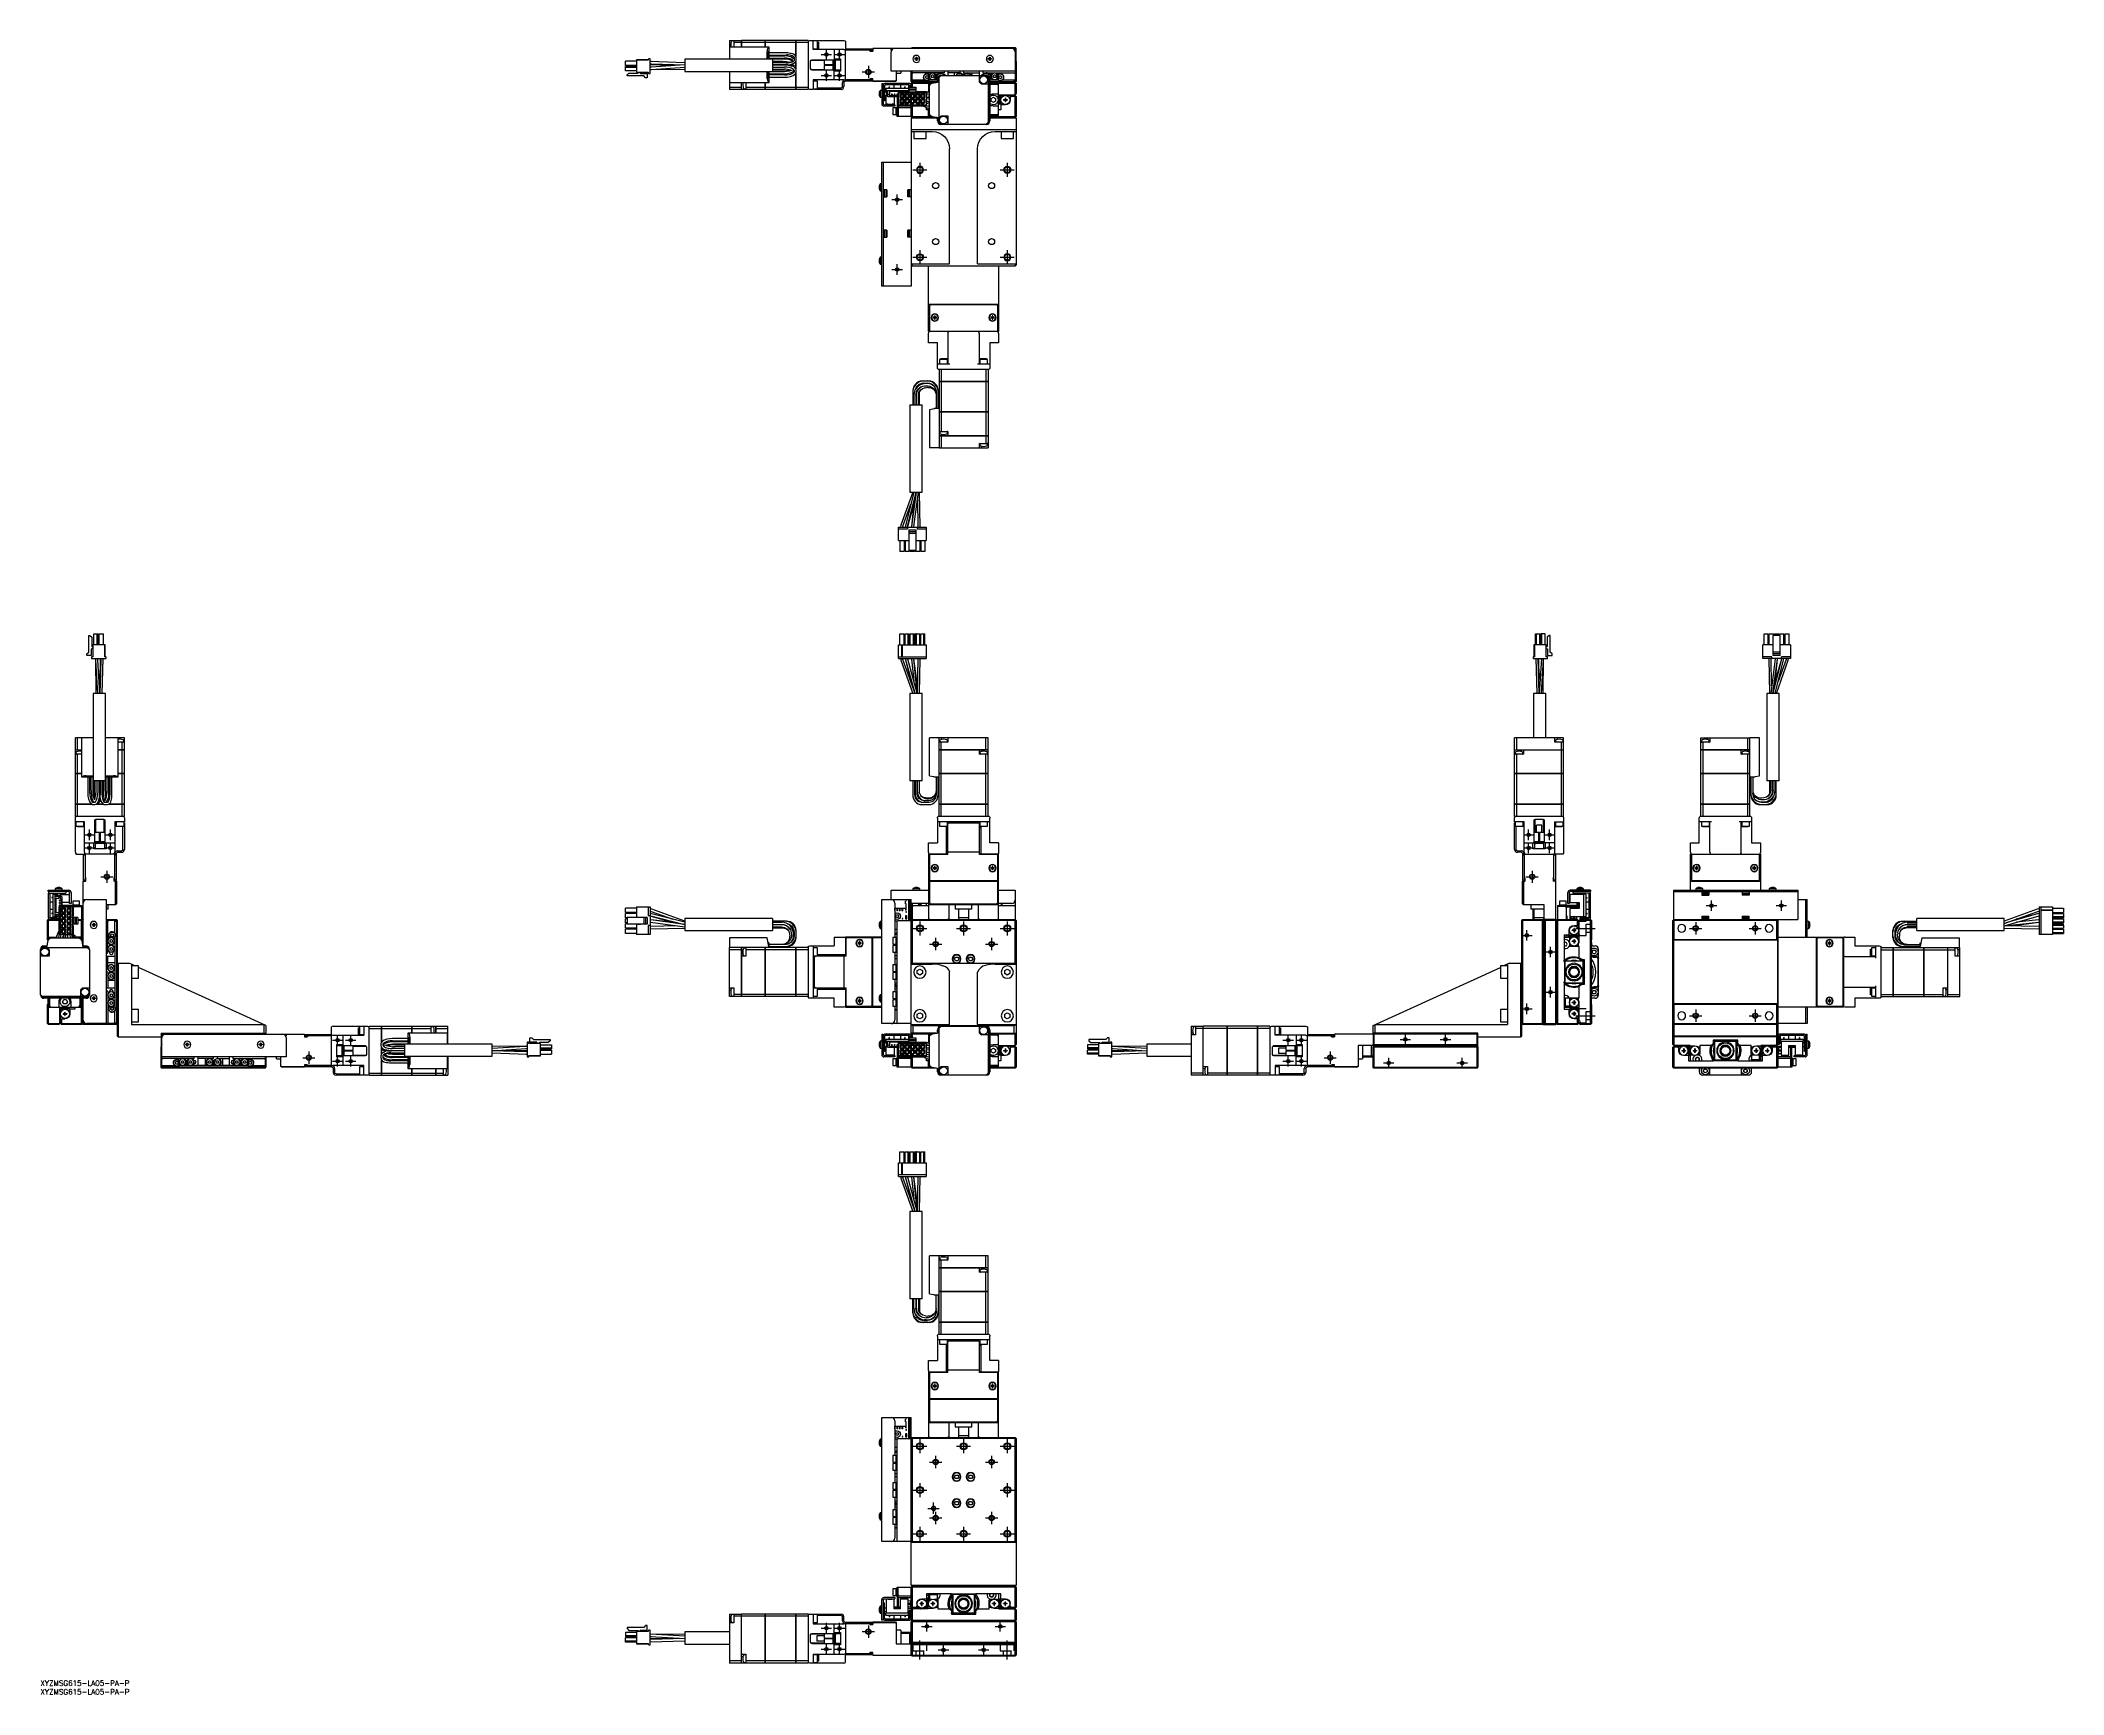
# Model space of a CAD drawing. Extents: x 0 to 1157, y -8 to 938.
import ezdxf

# ---------------------------------------------------------------- set-up
doc = ezdxf.new("R2010")
doc.units = 0
doc.header["$LTSCALE"] = 0.5
doc.linetypes.add('CENTER', pattern=[50.8, 31.75, -6.35, 6.35, -6.35])
doc.linetypes.add('DASHED', pattern=[19.05, 12.7, -6.35])
for name, color, linetype in [('MSM_CENTER', 1, 'CENTER'), ('MSM_CONTINUOUS', 7, 'CONTINUOUS'), ('MSM_DASHED', 4, 'DASHED'), ('MSM_NARROW', 5, 'CONTINUOUS'), ('MSM_PART_NUMBER', 7, 'CONTINUOUS')]:
    doc.layers.add(name, color=color, linetype=linetype)
doc.styles.get("Standard").update_dxf_attribs({"font": 'txt.shx', "height": 3, "bigfont": 'bigfont.shx'})

# ---------------------------------------------------------------- blocks, each defined once
blk = doc.blocks.new('*U2')
at = {"layer": 'MSM_PART_NUMBER'}
blk.add_text('XYZMSG615-LA05-PA-P', height=3, dxfattribs=at).set_placement((0, -3))
blk = doc.blocks.new('*U3')
at = {"layer": 'MSM_PART_NUMBER'}
blk.add_text('XYZMSG615-LA05-PA-P', height=3, dxfattribs=at).set_placement((0, -8))

msp = doc.modelspace()

# ---------------------------------------------------------------- linework, layer by layer
at = {"layer": 'MSM_CENTER'}
for p, q in [((446.6, 930.2), (452.6, 930.2)), ((449.6, 927.2), (449.6, 933.2)), ((454.1, 930.2), (460.1, 930.2)), ((457.1, 927.2), (457.1, 933.2)), ((446.6, 918.2), (452.6, 918.2)), ((449.6, 915.2), (449.6, 921.2)), ((454.1, 918.2), (460.1, 918.2)), ((457.1, 915.2), (457.1, 921.2)), ((470.1, 920.2), (477.1, 920.2)), ((473.6, 923.7), (473.6, 916.7)), ((503.1, 868.2), (503.1, 860.2)), ((553.1, 868.2), (553.1, 860.2)), ((499.1, 864.2), (507.1, 864.2)), ((549.1, 864.2), (557.1, 864.2)), ((487.1, 847.2), (493.1, 847.2)), ((490.1, 844.2), (490.1, 850.2)), ((490.1, 804.2), (490.1, 810.2)), ((499.1, 814.2), (507.1, 814.2)), ((503.1, 818.2), (503.1, 810.2)), ((549.1, 814.2), (557.1, 814.2)), ((553.1, 818.2), (553.1, 810.2)), ((487.1, 807.2), (493.1, 807.2)), ((28, 480.8), (28, 486.8)), ((40, 480.8), (40, 486.8)), ((851.3, 480.8), (851.3, 486.8)), ((863.3, 480.8), (863.3, 486.8)), ((25, 483.8), (31, 483.8)), ((25, 476.3), (31, 476.3)), ((28, 473.3), (28, 479.3)), ((37, 483.8), (43, 483.8)), ((37, 476.3), (43, 476.3)), ((40, 473.3), (40, 479.3)), ((848.3, 483.8), (854.3, 483.8)), ((848.3, 476.3), (854.3, 476.3)), ((851.3, 473.3), (851.3, 479.3)), ((860.3, 483.8), (866.3, 483.8)), ((860.3, 476.3), (866.3, 476.3)), ((863.3, 473.3), (863.3, 479.3)), ((38, 463.3), (38, 456.3)), ((853.3, 463.3), (853.3, 456.3)), ((34.5, 459.8), (41.5, 459.8)), ((849.8, 459.8), (856.8, 459.8)), ((952.9, 443.3), (958.9, 443.3)), ((955.9, 440.3), (955.9, 446.3)), ((992.9, 443.3), (998.9, 443.3)), ((995.9, 440.3), (995.9, 446.3)), ((499.1, 430.3), (507.1, 430.3)), ((503.1, 434.3), (503.1, 426.3)), ((524.1, 430.3), (532.1, 430.3)), ((528.1, 434.3), (528.1, 426.3)), ((549.1, 430.3), (557.1, 430.3)), ((553.1, 434.3), (553.1, 426.3)), ((850.3, 423.3), (850.3, 429.3)), ((878.3, 430.3), (889.3, 430.3)), ((943.4, 430.3), (950.4, 430.3)), ((946.9, 433.8), (946.9, 426.8)), ((977.4, 430.3), (984.4, 430.3)), ((980.9, 433.8), (980.9, 426.8)), ((508.6, 421.3), (515.6, 421.3)), ((512.1, 424.8), (512.1, 417.8)), ((540.6, 421.3), (547.6, 421.3)), ((544.1, 424.8), (544.1, 417.8)), ((847.3, 426.3), (853.3, 426.3)), ((860.8, 416.8), (866.8, 416.8)), ((863.8, 413.8), (863.8, 419.8)), ((860.8, 393.8), (866.8, 393.8)), ((863.8, 390.8), (863.8, 396.8)), ((847.3, 384.3), (853.3, 384.3)), ((850.3, 381.3), (850.3, 387.3)), ((946.9, 383.8), (946.9, 376.8)), ((980.9, 383.8), (980.9, 376.8)), ((878.3, 380.3), (889.3, 380.3)), ((943.4, 380.3), (950.4, 380.3)), ((977.4, 380.3), (984.4, 380.3)), ((153.5, 359.8), (153.5, 352.8)), ((167, 366.3), (173, 366.3)), ((170, 363.3), (170, 369.3)), ((174.5, 366.3), (180.5, 366.3)), ((177.5, 363.3), (177.5, 369.3)), ((710.8, 366.3), (716.8, 366.3)), ((713.8, 363.3), (713.8, 369.3)), ((718.3, 366.3), (724.3, 366.3)), ((721.3, 363.3), (721.3, 369.3)), ((737.8, 359.8), (737.8, 352.8)), ((777.8, 366.8), (783.8, 366.8)), ((780.8, 363.8), (780.8, 369.8)), ((800.8, 366.8), (806.8, 366.8)), ((803.8, 363.8), (803.8, 369.8)), ((150, 356.3), (157, 356.3)), ((167, 354.3), (173, 354.3)), ((170, 351.3), (170, 357.3)), ((174.5, 354.3), (180.5, 354.3)), ((177.5, 351.3), (177.5, 357.3)), ((710.8, 354.3), (716.8, 354.3)), ((713.8, 351.3), (713.8, 357.3)), ((718.3, 354.3), (724.3, 354.3)), ((721.3, 351.3), (721.3, 357.3)), ((734.3, 356.3), (741.3, 356.3)), ((768.3, 353.3), (774.3, 353.3)), ((771.3, 350.3), (771.3, 356.3)), ((810.3, 353.3), (816.3, 353.3)), ((813.3, 350.3), (813.3, 356.3)), ((499.1, 134), (507.1, 134)), ((503.1, 138), (503.1, 130)), ((512.1, 128.5), (512.1, 121.5)), ((524.1, 134), (532.1, 134)), ((528.1, 138), (528.1, 130)), ((544.1, 128.5), (544.1, 121.5)), ((549.1, 134), (557.1, 134)), ((553.1, 138), (553.1, 130)), ((508.6, 125), (515.6, 125)), ((540.6, 125), (547.6, 125)), ((499.1, 109), (507.1, 109)), ((503.1, 113), (503.1, 105)), ((549.1, 109), (557.1, 109)), ((553.1, 113), (553.1, 105)), ((507.6, 98.5), (514.1, 98.5)), ((508.6, 93), (515.6, 93)), ((510.9, 95.3), (510.9, 101.8)), ((512.1, 96.5), (512.1, 89.5)), ((540.6, 93), (547.6, 93)), ((544.1, 96.5), (544.1, 89.5)), ((499.1, 84), (507.1, 84)), ((503.1, 88), (503.1, 80)), ((524.1, 84), (532.1, 84)), ((528.1, 88), (528.1, 80)), ((549.1, 84), (557.1, 84)), ((553.1, 88), (553.1, 80)), ((446.6, 30), (452.6, 30)), ((449.6, 27), (449.6, 33)), ((454.1, 30), (460.1, 30)), ((457.1, 27), (457.1, 33)), ((470.1, 28), (477.1, 28)), ((473.6, 31.5), (473.6, 24.5)), ((504.1, 31), (510.1, 31)), ((507.1, 28), (507.1, 34)), ((546.1, 31), (552.1, 31)), ((549.1, 28), (549.1, 34)), ((446.6, 18), (452.6, 18)), ((449.6, 15), (449.6, 21)), ((454.1, 18), (460.1, 18)), ((457.1, 15), (457.1, 21)), ((503.1, 12), (503.1, 23)), ((513.6, 17.5), (519.6, 17.5)), ((516.6, 14.5), (516.6, 20.5)), ((536.6, 17.5), (542.6, 17.5)), ((539.6, 14.5), (539.6, 20.5)), ((553.1, 12), (553.1, 23))]:
    msp.add_line(p, q, dxfattribs=at)
at = {"layer": 'MSM_CONTINUOUS'}
for p, q in [((394.1, 938.2), (394.1, 927.5)), ((394.1, 938.2), (401, 938.2)), ((396.4, 938), (395.6, 937.9)), ((396.6, 938.2), (396.6, 934.5)), ((414.6, 938.2), (401, 938.2)), ((401, 934.5), (401, 938.2)), ((401, 938.2), (401, 934.5)), ((401, 938.2), (401, 938.2)), ((432.1, 938.2), (414.6, 938.2)), ((414.6, 938.2), (414.6, 934.5)), ((414.6, 934.5), (414.6, 938.2)), ((414.6, 938.2), (414.6, 938.2)), ((439.1, 938.2), (432.1, 938.2)), ((432.1, 938.2), (432.1, 938.2)), ((432.1, 938.2), (432.1, 929.2)), ((432.1, 929.2), (432.1, 938.2)), ((439.1, 938.2), (439.1, 910.2)), ((440.1, 938.2), (459.6, 938.2)), ((442.1, 933.1), (442.1, 938.2)), ((444.6, 938), (442.1, 938)), ((444.6, 933.5), (444.6, 938)), ((460.6, 937.8), (460.6, 932.7)), ((341, 926.3), (334.7, 926.3)), ((334.7, 923.9), (334.7, 926.3)), ((341, 927.2), (341, 920.1)), ((347.7, 927.2), (341, 927.2)), ((347.7, 927), (341, 927)), ((347.7, 927.4), (347.7, 927)), ((348.7, 927.7), (348, 927.7)), ((348.7, 919.4), (348.7, 927.7)), ((349.5, 926.2), (348.7, 926.2)), ((348.8, 926.2), (348.7, 926.2)), ((368.7, 925.5), (348.8, 926.2)), ((368.7, 927.5), (368.7, 920.5)), ((418.7, 927.5), (368.7, 927.5)), ((394.2, 934.5), (394.1, 934.5)), ((394.2, 934.5), (394.2, 927.5)), ((394.2, 934.5), (416.7, 934.5)), ((401, 937.1), (396.6, 937.1)), ((414.6, 937.1), (401, 937.1)), ((401, 937.1), (401, 937.1)), ((432.1, 937.1), (414.6, 937.1)), ((414.6, 937.1), (414.6, 937.1)), ((415.8, 927.5), (415.8, 932)), ((416.1, 933.8), (416.7, 934.4)), ((416.1, 933.8), (416.7, 934.4)), ((416.3, 927.5), (416.3, 931.8)), ((416.7, 931.8), (416.3, 931.8)), ((416.7, 934.5), (416.7, 927.5)), ((426.7, 931.1), (416.7, 931.1)), ((416.7, 929.9), (426.7, 929.9)), ((425.7, 929.3), (416.7, 929.3)), ((416.7, 928.1), (425.7, 928.1)), ((424.7, 927.5), (416.7, 927.5)), ((418.7, 927.5), (418.7, 920.5)), ((418.7, 926.3), (424.7, 926.3)), ((430.1, 927.2), (430.1, 926.4)), ((431.1, 928.6), (431.1, 926.8)), ((439.1, 937.1), (432.1, 937.1)), ((432.1, 937.1), (432.1, 937.1)), ((432.1, 926.1), (432.1, 921.9)), ((432.1, 921.9), (432.1, 926.1)), ((432.3, 926.8), (432.3, 928.6)), ((440.6, 922.1), (440.6, 926.3)), ((448.3, 926.7), (440.7, 926.7)), ((441.4, 927.1), (453.8, 927.1)), ((442.1, 933.5), (444.6, 933.5)), ((459.6, 933.1), (442.1, 933.1)), ((444.6, 937.2), (445.1, 937.2)), ((445.1, 937.2), (445.1, 933.1)), ((448.3, 927.1), (448.3, 924.5)), ((453.5, 924.5), (453.5, 927.1)), ((453.8, 926.7), (453.5, 926.7)), ((453.8, 921.7), (453.8, 926.7)), ((454, 926.5), (453.8, 926.7)), ((454, 927.1), (454.1, 927.1)), ((454.1, 927.1), (454, 927.1)), ((454, 927.1), (454, 921.4)), ((454.1, 933.1), (454.1, 927.1)), ((454.1, 927.7), (457.6, 927.7)), ((454.6, 927), (454.6, 921.5)), ((457.6, 927), (454.6, 927)), ((457.6, 927.7), (457.6, 920.7)), ((460.6, 915.7), (460.6, 932.7)), ((475.8, 932.7), (460.6, 932.7)), ((460.8, 932.7), (460.8, 933.5)), ((460.8, 933.5), (475.8, 933.5)), ((461.3, 933.5), (461.3, 932.7)), ((474.6, 932.2), (474.1, 932.7)), ((476.1, 932.5), (474.3, 932.5)), ((474.6, 932.2), (476.1, 932.2)), ((475.3, 932.7), (475.3, 933.5)), ((475.8, 933.5), (475.8, 932.7)), ((476.1, 933.7), (476.1, 932.2)), ((557.6, 933.7), (476.1, 933.7)), ((486.6, 932.5), (486.6, 933.7)), ((486.6, 920.7), (486.6, 931.7)), ((498.1, 933.7), (498.6, 934.2)), ((498.3, 934), (498.6, 933.7)), ((498.6, 934.2), (557.6, 934.2)), ((500.2, 927.9), (500.9, 927.9)), ((500.9, 927.5), (500.2, 927.5)), ((500.9, 927.9), (500.9, 928.7)), ((500.9, 926.8), (500.9, 927.5)), ((501.3, 928.7), (501.3, 927.9)), ((501.3, 927.9), (502, 927.9)), ((501.3, 927.5), (501.3, 926.8)), ((502, 927.5), (501.3, 927.5)), ((542.2, 927.9), (542.9, 927.9)), ((542.9, 927.5), (542.2, 927.5)), ((542.9, 927.9), (542.9, 928.7)), ((542.9, 926.8), (542.9, 927.5)), ((543.3, 928.7), (543.3, 927.9)), ((543.3, 927.9), (544, 927.9)), ((543.3, 927.5), (543.3, 926.8)), ((544, 927.5), (543.3, 927.5)), ((557.8, 934), (557.6, 934.2)), ((557.6, 933.7), (557.8, 934)), ((557.6, 933.7), (557.6, 932.5)), ((557.6, 931.7), (557.6, 914.7)), ((558.1, 927.2), (557.6, 927.7)), ((558.1, 927.2), (557.6, 927.2)), ((558.1, 927), (557.6, 927)), ((557.7, 926.8), (557.6, 926.8)), ((558.1, 926.2), (557.6, 926.7)), ((557.6, 926.2), (557.8, 926.5)), ((557.8, 934), (558.1, 933.7)), ((558.1, 926.5), (558, 926.4)), ((558, 926.5), (558, 926.3)), ((558.1, 926.5), (558.1, 933.7)), ((558.1, 926.2), (558.1, 914.7)), ((341, 923.9), (334.7, 923.9)), ((341, 923.3), (334.7, 923.3)), ((334.7, 920.9), (334.7, 923.3)), ((341, 922.7), (334.7, 922.7)), ((341, 920.9), (334.7, 920.9)), ((335.6, 918.6), (336.6, 919.6)), ((335.6, 917.9), (335.6, 918.6)), ((345.1, 917.9), (335.6, 917.9)), ((336.6, 919.6), (341.7, 919.6)), ((341, 920.1), (347.7, 920.1)), ((342, 919.8), (342, 920.1)), ((343.1, 920.1), (343.1, 919.5)), ((343.3, 919.4), (347.1, 919.4)), ((346.1, 916.8), (345.1, 917.9)), ((347.1, 916.8), (346.1, 916.8)), ((347.1, 919.4), (347.1, 916.8)), ((347.7, 920.1), (347.7, 919.7)), ((348, 919.4), (348.7, 919.4)), ((348.7, 924.9), (349.5, 924.9)), ((348.7, 924.4), (349.4, 924.4)), ((349.5, 923), (348.7, 923)), ((348.7, 921.7), (349.6, 921.7)), ((348.7, 921.7), (349.3, 921.7)), ((348.7, 921.7), (349, 921.7)), ((349, 921.7), (368.7, 921.8)), ((349.4, 924.4), (368.7, 924.2)), ((349.5, 924.9), (368.7, 924.2)), ((368.7, 924.2), (349.5, 923)), ((349.6, 921.7), (368.7, 922.9)), ((354.2, 924.3), (360.5, 923.7)), ((368.7, 920.5), (418.7, 920.5)), ((394.1, 920.5), (394.1, 910.2)), ((394.2, 920.5), (394.2, 913.9)), ((415.8, 916.4), (415.8, 920.5)), ((416.7, 914), (416.1, 914.6)), ((416.7, 914), (416.1, 914.6)), ((416.3, 916.6), (416.3, 920.5)), ((416.7, 916.6), (416.3, 916.6)), ((416.7, 920.5), (416.7, 913.9)), ((424.2, 920.3), (416.7, 920.3)), ((416.7, 919.1), (424.2, 919.1)), ((425.7, 918.5), (416.7, 918.5)), ((416.7, 917.3), (425.7, 917.3)), ((425.7, 925.7), (418.7, 925.7)), ((426.7, 925.5), (418.7, 925.5)), ((418.7, 924.3), (426.7, 924.3)), ((425.7, 924.2), (418.7, 924.2)), ((418.7, 923), (425.7, 923)), ((418.7, 921.9), (424.1, 921.9)), ((418.7, 920.9), (424.2, 920.9)), ((424.1, 921.9), (424.2, 921.9)), ((427.8, 925.7), (425.7, 925.7)), ((429.6, 921.1), (429.6, 920.9)), ((430.3, 924.6), (430.2, 924.8)), ((430.3, 924.2), (430.3, 924.6)), ((430.3, 924.6), (430.3, 924.6)), ((430.3, 924.1), (430.3, 924.2)), ((430.8, 921.3), (430.7, 921.5)), ((430.8, 921.3), (430.8, 921.3)), ((431.1, 923.1), (431.3, 923.2)), ((431.1, 921.2), (431.1, 920.3)), ((431.3, 923.2), (431.3, 923.4)), ((432.1, 919.5), (432.1, 910.2)), ((432.1, 910.2), (432.1, 919.5)), ((432.3, 920.3), (432.3, 921.2)), ((440.7, 921.7), (448.3, 921.7)), ((453.8, 921.3), (441.4, 921.3)), ((442.1, 915.7), (442.1, 910.2)), ((459.6, 915.7), (442.1, 915.7)), ((444.6, 915), (442.1, 915)), ((444.6, 910.5), (444.6, 915)), ((448.3, 924.5), (453.5, 924.5)), ((448.3, 924), (448.3, 921.3)), ((453.5, 924), (448.3, 924)), ((453.5, 921.3), (453.5, 924)), ((453.5, 921.7), (453.8, 921.7)), ((453.8, 921.7), (454, 921.9)), ((454.1, 921.4), (454, 921.4)), ((454.1, 921.4), (454, 921.4)), ((454.1, 915.7), (454.1, 921.4)), ((457.6, 920.7), (454.1, 920.7)), ((454.6, 921.5), (457.6, 921.5)), ((475.8, 915.7), (460.4, 915.7)), ((475.8, 914.9), (460.4, 914.9)), ((460.8, 914.9), (460.8, 915.7)), ((461.3, 915.7), (461.3, 914.9)), ((474.1, 915.7), (474.6, 916.2)), ((476.1, 916.2), (474.6, 916.2)), ((475.3, 914.9), (475.3, 915.7)), ((475.8, 915.7), (475.8, 914.9)), ((476.1, 914.7), (476.1, 916.2)), ((476.1, 915.2), (489, 915.2)), ((489.1, 914.7), (476.1, 914.7)), ((557.6, 920.7), (486.6, 920.7)), ((488.5, 914.7), (489, 915.2)), ((489, 915.2), (489.6, 915.5)), ((489.6, 915.2), (489.1, 914.7)), ((489.6, 920.7), (489.6, 915.2)), ((489.6, 919.5), (492.1, 919.5)), ((492.1, 920.7), (492.1, 919.5)), ((498.1, 914.7), (498.1, 920.7)), ((498.6, 914.2), (498.1, 914.7)), ((498.6, 914.7), (498.3, 914.5)), ((498.6, 914.7), (498.6, 920.7)), ((498.6, 919.2), (499.1, 919.7)), ((517.1, 919.7), (498.6, 919.7)), ((498.6, 915.7), (505.8, 915.7)), ((513.1, 914.7), (498.6, 914.7)), ((499.1, 915.7), (499.1, 914.7)), ((506.2, 917.2), (506.7, 918)), ((506.7, 916.5), (506.2, 917.2)), ((506.7, 918), (507.5, 918)), ((507.5, 916.5), (506.7, 916.5)), ((507.5, 918), (508, 917.2)), ((508, 917.2), (507.5, 916.5)), ((508.1, 915.7), (508.1, 919.7)), ((513.1, 915.7), (508.1, 915.7)), ((509.5, 917.7), (509.9, 918.5)), ((509.9, 917), (509.5, 917.7)), ((509.9, 918.5), (510.8, 918.5)), ((510.8, 917), (509.9, 917)), ((510.1, 913.8), (514.1, 914.5)), ((510.8, 918.5), (511.2, 917.7)), ((511.2, 917.7), (510.8, 917)), ((513.1, 918.7), (512.1, 918.7)), ((512.1, 916.7), (513.1, 916.7)), ((513.1, 914.4), (513.1, 916.2)), ((513.5, 914.4), (513.5, 916.2)), ((514.1, 918), (514.4, 918.5)), ((514.1, 891.4), (514.1, 917.1)), ((514.4, 918.5), (515.3, 918.5)), ((515.1, 918.2), (541.1, 918.2)), ((515.3, 918.5), (515.4, 918.2)), ((517.1, 918.7), (516.6, 918.7)), ((517.1, 919.7), (517.1, 920.7)), ((519.1, 920.7), (519.1, 918.2)), ((526.1, 919.7), (519.1, 919.7)), ((522.8, 918.2), (522.8, 919.7)), ((525.3, 918.2), (525.4, 918.5)), ((525.4, 918.5), (526.3, 918.5)), ((526.1, 919.7), (526.1, 920.7)), ((526.3, 918.5), (526.4, 918.2)), ((528.6, 918.7), (527.6, 918.7)), ((528.1, 920.7), (528.1, 919.7)), ((528.1, 919.7), (537.1, 919.7)), ((529.8, 918.2), (529.9, 918.5)), ((529.9, 918.5), (530.8, 918.5)), ((530.8, 918.5), (530.9, 918.2)), ((532.8, 919.7), (532.8, 918.2)), ((537.1, 914.5), (537.1, 920.7)), ((539.1, 920.7), (539.1, 919.7)), ((539.1, 919.7), (557.6, 919.7)), ((539.6, 918.7), (539.1, 918.7)), ((540.8, 918.2), (540.9, 918.5)), ((540.9, 918.5), (541.8, 918.5)), ((541.8, 918.5), (542.1, 918)), ((542.1, 917.1), (542.1, 891.4)), ((542.7, 916.2), (542.7, 892.2)), ((544.1, 918.7), (543.1, 918.7)), ((543.1, 916.7), (544.1, 916.7)), ((543.1, 916.2), (543.1, 892.2)), ((543.1, 915.7), (548.1, 915.7)), ((543.1, 914.7), (557.6, 914.7)), ((545, 917.7), (545.4, 918.5)), ((545.4, 917), (545, 917.7)), ((545.4, 918.5), (546.3, 918.5)), ((546.3, 917), (545.4, 917)), ((546.3, 918.5), (546.7, 917.7)), ((546.7, 917.7), (546.3, 917)), ((548.1, 915.7), (548.1, 919.7)), ((548.2, 917.2), (548.7, 918)), ((548.7, 916.5), (548.2, 917.2)), ((548.7, 918), (549.5, 918)), ((549.5, 916.5), (548.7, 916.5)), ((549.5, 918), (550, 917.2)), ((550, 917.2), (549.5, 916.5)), ((550.4, 915.7), (557.6, 915.7)), ((557.1, 919.7), (557.6, 919.2)), ((557.1, 914.7), (557.1, 915.7)), ((557.8, 914.5), (557.6, 914.7)), ((557.6, 914.2), (558.1, 914.7)), ((401, 911.4), (394.1, 911.4)), ((401, 910.2), (394.1, 910.2)), ((416.7, 913.9), (394.2, 913.9)), ((401, 910.2), (401, 913.9)), ((401, 910.2), (401, 913.9)), ((401, 911.4), (401, 911.4)), ((401, 910.2), (401, 910.2)), ((414.6, 910.2), (401, 910.2)), ((402.5, 910.6), (403.3, 910.5)), ((403.5, 913.9), (403.5, 910.2)), ((414.6, 911.4), (403.5, 911.4)), ((414.6, 910.2), (414.6, 913.9)), ((414.6, 913.9), (414.6, 910.2)), ((432.1, 911.4), (414.6, 911.4)), ((414.6, 911.4), (414.6, 911.4)), ((432.1, 910.2), (414.6, 910.2)), ((414.6, 910.2), (414.6, 910.2)), ((439.1, 911.4), (432.1, 911.4)), ((432.1, 911.4), (432.1, 911.4)), ((439.1, 910.2), (432.1, 910.2)), ((432.1, 910.2), (432.1, 910.2)), ((442.1, 910.2), (440.1, 910.2)), ((442.1, 910.5), (444.6, 910.5)), ((442.8, 910.2), (442.8, 910.5)), ((458, 910.2), (442.8, 910.2)), ((443.3, 910.5), (443.3, 910.2)), ((458, 911), (444.6, 911)), ((458.8, 911.8), (458.8, 914.1)), ((459.6, 914.1), (459.6, 911.8)), ((479.7, 907.9), (479.8, 907.9)), ((479.8, 907.5), (479.7, 907.5)), ((479.8, 908.7), (479.8, 908.7)), ((479.8, 907.9), (479.8, 907.5)), ((479.8, 906.8), (479.8, 906.8)), ((480.4, 909.7), (480.4, 905.7)), ((481.3, 909.7), (480.4, 909.7)), ((480.4, 905.7), (481.3, 905.7)), ((481.3, 913.7), (481.3, 901.9)), ((481.3, 913.7), (482.1, 913.7)), ((482.1, 913.7), (482.1, 902)), ((482.9, 903.7), (482.1, 903.7)), ((482.9, 912.5), (482.9, 903.7)), ((484.1, 908.7), (482.9, 908.7)), ((482.9, 906.7), (484.1, 906.7)), ((496.9, 913.7), (483.3, 913.7)), ((496.9, 912.9), (483.3, 912.9)), ((483.6, 910.9), (483.6, 909.7)), ((483.6, 910.9), (496.6, 910.9)), ((483.6, 909.7), (496.6, 909.7)), ((483.8, 908.7), (483.8, 909.7)), ((483.8, 901.7), (483.8, 906.7)), ((484.1, 906.7), (484.1, 908.7)), ((484.3, 908.5), (484.1, 908.7)), ((484.1, 906.7), (484.3, 906.9)), ((484.3, 908.5), (484.3, 906.9)), ((484.4, 909.7), (484.4, 909.2)), ((484.8, 909.2), (484.4, 909.2)), ((484.8, 906), (484.8, 909.7)), ((490.8, 906), (484.8, 906)), ((485.3, 907.1), (485.3, 907.6)), ((485.3, 907.6), (485.8, 907.6)), ((485.8, 907.1), (485.3, 907.1)), ((485.5, 910.9), (485.5, 911.7)), ((485.7, 911.7), (485.5, 911.7)), ((485.7, 910.9), (485.7, 911.7)), ((485.8, 907.6), (485.8, 909.2)), ((485.8, 909.2), (494.3, 909.2)), ((485.8, 906.5), (485.8, 907.1)), ((490.8, 906.5), (485.8, 906.5)), ((488.1, 912.9), (488.1, 910.9)), ((488.3, 906), (488.3, 901.7)), ((490.1, 905.7), (490.6, 905.7)), ((490.1, 905.7), (490.1, 899.7)), ((490.6, 905.7), (490.6, 894.7)), ((490.8, 900.8), (490.8, 909)), ((490.8, 909), (496, 909)), ((490.8, 908.3), (506.7, 908.3)), ((491.6, 907.6), (491.6, 905.8)), ((494, 907.6), (491.6, 907.6)), ((491.6, 905.8), (492.2, 905.2)), ((494, 904.6), (491.6, 904.6)), ((491.6, 904.6), (491.6, 902.2)), ((492.1, 910.9), (492.1, 912.9)), ((492.1, 907.2), (492.1, 905.9)), ((493.6, 907.2), (492.1, 907.2)), ((492.1, 905.9), (492.3, 905.7)), ((492.1, 904.2), (492.1, 902.9)), ((493.6, 904.2), (492.1, 904.2)), ((492.1, 902.9), (492.3, 902.7)), ((492.2, 905.2), (494, 905.2)), ((492.3, 905.7), (493.3, 905.7)), ((493.3, 905.7), (493.6, 905.9)), ((493.3, 902.7), (493.6, 902.9)), ((493.6, 905.9), (493.6, 907.2)), ((493.6, 902.9), (493.6, 904.2)), ((494, 905.2), (494, 907.6)), ((494, 902.2), (494, 904.6)), ((494.3, 909.2), (494.3, 909)), ((494.5, 910.9), (494.5, 911.7)), ((494.7, 911.7), (494.5, 911.7)), ((494.6, 907.6), (494.6, 905.8)), ((497, 907.6), (494.6, 907.6)), ((494.6, 905.8), (495.2, 905.2)), ((494.6, 904.6), (494.6, 902.2)), ((497, 904.6), (494.6, 904.6)), ((494.7, 910.9), (494.7, 911.7)), ((495.1, 907.2), (495.1, 905.9)), ((496.6, 907.2), (495.1, 907.2)), ((495.1, 905.9), (495.3, 905.7)), ((495.1, 904.2), (495.1, 902.9)), ((496.6, 904.2), (495.1, 904.2)), ((495.1, 902.9), (495.3, 902.7)), ((495.2, 905.2), (497, 905.2)), ((495.3, 909), (495.3, 909.7)), ((495.3, 905.7), (496.3, 905.7)), ((495.6, 909.7), (495.6, 909)), ((495.8, 909.2), (495.6, 909.2)), ((495.8, 909.7), (495.8, 909.2)), ((496, 909), (496, 908.3)), ((496.3, 909.7), (496.3, 908.3)), ((496.3, 905.7), (496.6, 905.9)), ((496.3, 902.7), (496.6, 902.9)), ((496.4, 902.2), (497, 902.8)), ((496.6, 910.9), (496.6, 909.7)), ((496.6, 905.9), (496.6, 907.2)), ((496.6, 902.9), (496.6, 904.2)), ((496.8, 908.7), (496.8, 912.7)), ((497.2, 912.7), (496.8, 912.7)), ((496.8, 911.6), (496.8, 908.6)), ((496.8, 911.6), (500.7, 911.6)), ((496.8, 910.6), (500.7, 910.6)), ((496.8, 909.9), (500.7, 909.9)), ((496.8, 908.9), (500.7, 908.9)), ((496.8, 908.7), (496.8, 908.7)), ((497, 905.2), (497, 907.6)), ((497, 902.8), (497, 904.6)), ((497.3, 912.5), (497.3, 911.6)), ((497.6, 907.6), (497.6, 905.8)), ((500, 907.6), (497.6, 907.6)), ((497.6, 905.8), (498.2, 905.2)), ((497.6, 904.6), (497.6, 902.2)), ((500, 904.6), (497.6, 904.6)), ((498, 908.9), (498, 908.3)), ((498.1, 913.7), (498.3, 914)), ((498.1, 911.6), (498.1, 913.7)), ((498.1, 908.9), (498.1, 908.3)), ((498.1, 907.2), (498.1, 905.9)), ((499.6, 907.2), (498.1, 907.2)), ((498.1, 905.9), (498.3, 905.7)), ((498.1, 904.2), (498.1, 902.9)), ((499.6, 904.2), (498.1, 904.2)), ((498.1, 902.9), (498.3, 902.7)), ((498.2, 905.2), (500, 905.2)), ((498.3, 914), (498.6, 914.2)), ((498.3, 914), (498.6, 913.7)), ((498.3, 905.7), (499.3, 905.7)), ((498.6, 914.2), (512.4, 914.2)), ((498.6, 913.7), (498.6, 911.6)), ((509.8, 913.7), (498.6, 913.7)), ((498.6, 908.9), (498.6, 908.3)), ((499.3, 905.7), (499.6, 905.9)), ((499.3, 902.7), (499.6, 902.9)), ((499.4, 902.2), (500, 902.8)), ((499.6, 908.9), (499.6, 908.3)), ((499.6, 905.9), (499.6, 907.2)), ((499.6, 902.9), (499.6, 904.2)), ((500, 905.2), (500, 907.6)), ((500, 902.8), (500, 904.6)), ((500.6, 907.6), (500.6, 905.8)), ((503, 907.6), (500.6, 907.6)), ((500.6, 905.8), (501.2, 905.2)), ((500.6, 904.6), (500.6, 902.8)), ((503, 904.6), (500.6, 904.6)), ((501.2, 902.2), (500.6, 902.8)), ((500.7, 911.6), (500.7, 908.6)), ((501.1, 907.2), (501.1, 905.9)), ((502.6, 907.2), (501.1, 907.2)), ((501.1, 905.9), (501.3, 905.7)), ((501.1, 904.2), (501.1, 902.9)), ((502.6, 904.2), (501.1, 904.2)), ((501.1, 902.9), (501.3, 902.7)), ((501.2, 905.2), (503, 905.2)), ((501.3, 905.7), (502.3, 905.7)), ((501.5, 909), (501.5, 908.3)), ((501.5, 909), (506.7, 909)), ((502.3, 905.7), (502.6, 905.9)), ((502.3, 902.7), (502.6, 902.9)), ((502.6, 905.9), (502.6, 907.2)), ((502.6, 902.9), (502.6, 904.2)), ((503, 905.2), (503, 907.6)), ((503, 902.2), (503, 904.6)), ((506, 907.6), (503.6, 907.6)), ((503.6, 907.6), (503.6, 905.2)), ((503.6, 905.2), (505.4, 905.2)), ((503.6, 904.6), (503.6, 902.2)), ((506, 904.6), (503.6, 904.6)), ((504.1, 907.2), (504.1, 905.9)), ((505.6, 907.2), (504.1, 907.2)), ((504.1, 905.9), (504.3, 905.7)), ((504.1, 904.2), (504.1, 902.9)), ((505.6, 904.2), (504.1, 904.2)), ((504.1, 902.9), (504.3, 902.7)), ((504.3, 905.7), (505.3, 905.7)), ((505.3, 905.7), (505.6, 905.9)), ((505.3, 902.7), (505.6, 902.9)), ((506, 905.8), (505.4, 905.2)), ((505.4, 902.2), (506, 902.8)), ((505.6, 905.9), (505.6, 907.2)), ((505.6, 902.9), (505.6, 904.2)), ((506, 905.8), (506, 907.6)), ((506, 902.8), (506, 904.6)), ((508.6, 909.3), (506.7, 908.5)), ((506.7, 909), (506.7, 900.8)), ((506.7, 908), (508.6, 908.4)), ((508.6, 907.2), (506.7, 907)), ((506.7, 905.8), (508.6, 906)), ((506.7, 905.7), (506.9, 905.8)), ((508.6, 905.6), (506.7, 905.6)), ((508.6, 904.6), (506.7, 904.8)), ((506.7, 903.6), (508.6, 903.4)), ((506.7, 903.3), (508.6, 903)), ((506.9, 905.8), (506.9, 905.8)), ((507.1, 905.8), (507.1, 905.6)), ((507.1, 903.6), (507.1, 903.3)), ((507.7, 905.9), (507.7, 905.6)), ((507.7, 903.5), (507.7, 903.1)), ((507.9, 905.9), (507.9, 905.8)), ((508.1, 905.7), (507.9, 905.8)), ((508.1, 913.7), (508.1, 909.1)), ((508.3, 912.7), (508.1, 912.7)), ((508.1, 905.6), (508.1, 905.9)), ((508.1, 903.1), (508.1, 903.4)), ((508.6, 913), (508.6, 913.5)), ((508.6, 913.5), (509.4, 913.5)), ((508.6, 896.4), (508.6, 912)), ((509.1, 913.5), (509.1, 913.3)), ((509.6, 914.2), (509.9, 913.9)), ((509.9, 913.9), (510.4, 913.9)), ((542.1, 913.2), (538.3, 913.2)), ((557.6, 914.2), (543.1, 914.2)), ((543.1, 913.9), (546.2, 913.9)), ((557.6, 913.7), (543.1, 913.7)), ((543.1, 913.5), (547.6, 913.5)), ((547.1, 913.1), (543.1, 913.1)), ((543.8, 905), (545.1, 905.7)), ((543.8, 903.5), (543.8, 905)), ((545.1, 902.8), (543.8, 903.5)), ((545.1, 907.7), (548.1, 907.7)), ((545.1, 905.7), (546.3, 905)), ((546.3, 903.5), (545.1, 902.8)), ((546.2, 913.9), (546.6, 914.2)), ((546.3, 905), (546.3, 903.5)), ((547.1, 913.1), (547.1, 913.5)), ((547.6, 913.5), (547.6, 913)), ((548.1, 912.7), (547.9, 912.7)), ((548.1, 895.2), (548.1, 913.7)), ((548.1, 907), (548.3, 907)), ((548.3, 905.8), (548.1, 905.7)), ((548.1, 902.8), (548.3, 902.7)), ((548.3, 907.2), (557.6, 907.2)), ((548.3, 905.8), (548.3, 907.2)), ((548.5, 906.7), (548.5, 901.7)), ((549.1, 906.7), (548.5, 906.7)), ((549.1, 906.7), (549.1, 901.7)), ((549.3, 906.7), (549.3, 905.8)), ((551.3, 906.7), (549.3, 906.7)), ((549.3, 905.8), (549.6, 905.6)), ((549.6, 902.9), (549.3, 902.7)), ((551, 904.4), (551.8, 904.4)), ((551, 904.4), (551, 904.1)), ((551, 904.1), (551.8, 904.1)), ((551.5, 904.4), (551.5, 904.1)), ((552.1, 905.2), (551.9, 905.2)), ((551.9, 905.2), (551.9, 904.4)), ((551.9, 904.7), (552.1, 904.7)), ((551.9, 904), (551.9, 903.2)), ((551.9, 903.8), (552.1, 903.8)), ((552.1, 903.2), (551.9, 903.2)), ((552.1, 905.2), (552.1, 904.4)), ((552.1, 904), (552.1, 903.2)), ((552.2, 904.4), (553, 904.4)), ((552.2, 904.1), (553, 904.1)), ((552.5, 904.1), (552.5, 904.4)), ((557.6, 906.7), (552.7, 906.7)), ((553, 904.4), (553, 904.1)), ((554.8, 906.7), (554.8, 904.2)), ((555.3, 906.2), (554.8, 906.6)), ((554.8, 905.7), (555.3, 906.2)), ((557.6, 906.2), (555.3, 906.2)), ((557.6, 914.2), (558.1, 913.7)), ((557.6, 913.7), (557.8, 914)), ((557.6, 907.2), (557.6, 913.7)), ((558.1, 907.7), (557.6, 907.2)), ((557.6, 906.7), (558.1, 906.2)), ((557.6, 906.2), (557.8, 906.5)), ((557.6, 894.7), (557.6, 906.2)), ((558.1, 913.7), (558.1, 907.7)), ((558.1, 906.2), (558.1, 894.7)), ((488.8, 900.7), (482.5, 900.7)), ((482.6, 901.5), (488.8, 901.5)), ((484.8, 901.7), (483.8, 901.7)), ((484.8, 901.8), (487.3, 901.8)), ((484.8, 901.7), (484.8, 901.8)), ((485.6, 901.8), (485.6, 901.7)), ((485.6, 901.7), (486.5, 901.7)), ((486, 901.8), (486, 901.7)), ((486.2, 901.8), (486.2, 901.7)), ((486.5, 901.8), (486.5, 901.7)), ((487.3, 901.7), (487.3, 901.8)), ((488.3, 901.7), (487.3, 901.7)), ((487.6, 899.6), (487.6, 895.8)), ((489.6, 899.6), (487.6, 899.6)), ((487.6, 895.8), (489.6, 895.8)), ((488.8, 901.5), (488.8, 900.7)), ((489.6, 895.7), (489.6, 899.7)), ((498.1, 899.7), (489.6, 899.7)), ((489.6, 895.7), (490.6, 895.7)), ((490.1, 895.7), (490.1, 899.7)), ((490.1, 894.7), (490.1, 895.7)), ((498.1, 894.7), (490.1, 894.7)), ((490.6, 899.2), (491.1, 899.7)), ((490.8, 901.5), (492.6, 901.5)), ((490.8, 900.8), (506.7, 900.8)), ((491.6, 902.2), (494, 902.2)), ((492.3, 902.7), (493.3, 902.7)), ((492.6, 901.4), (492.6, 901.5)), ((492.9, 901.5), (506.7, 901.5)), ((492.9, 901.5), (492.9, 901.4)), ((494.6, 902.2), (496.4, 902.2)), ((495.3, 902.7), (496.3, 902.7)), ((497.6, 902.2), (499.4, 902.2)), ((498.1, 894.7), (498.1, 900.8)), ((498.6, 894.2), (498.1, 894.7)), ((498.6, 894.2), (498.1, 893.7)), ((498.1, 893.7), (498.1, 797.7)), ((513.1, 893.7), (498.1, 893.7)), ((498.3, 902.7), (499.3, 902.7)), ((498.6, 894.7), (498.3, 894.5)), ((498.6, 900.8), (498.6, 894.7)), ((498.6, 894.7), (509.8, 894.7)), ((512.4, 894.2), (498.6, 894.2)), ((501.2, 902.2), (503, 902.2)), ((501.3, 902.7), (502.3, 902.7)), ((503.6, 902.2), (505.4, 902.2)), ((504.3, 902.7), (505.3, 902.7)), ((504.7, 900.8), (508.6, 899.1)), ((508.6, 901.8), (506.7, 902.1)), ((506.7, 901.1), (508.6, 900.5)), ((506.9, 898.5), (506.9, 899.8)), ((508.1, 898.5), (506.9, 898.5)), ((508.6, 900.4), (508, 900.7)), ((508.1, 900.7), (508.1, 900.6)), ((508.1, 895.2), (508.1, 899.3)), ((508.7, 895.7), (508.1, 895.7)), ((508.1, 895.2), (508.6, 894.7)), ((508.6, 894.9), (508.6, 895.7)), ((509.4, 894.9), (508.6, 894.9)), ((509.1, 895.2), (509.1, 894.9)), ((514.1, 893.9), (510.1, 894.6)), ((513.1, 892.2), (513.1, 894.1)), ((513.5, 892.2), (513.5, 894)), ((515.3, 895.2), (519.1, 895.2)), ((519.1, 895.2), (519.1, 890.2)), ((547.1, 895.7), (543.1, 895.7)), ((547.6, 894.9), (543.1, 894.9)), ((543.1, 894.7), (557.6, 894.7)), ((557.6, 894.2), (543.1, 894.2)), ((558.1, 893.7), (543.1, 893.7)), ((548.1, 900.7), (545.1, 900.7)), ((547.1, 894.9), (547.1, 895.7)), ((548.1, 895.7), (547.1, 895.7)), ((547.6, 895.7), (547.6, 894.9)), ((547.6, 894.7), (548.1, 895.2)), ((548.1, 902.2), (548.3, 902.2)), ((548.3, 902.2), (548.1, 902)), ((549.3, 898.5), (548.1, 898.5)), ((548.3, 902.2), (548.3, 902.7)), ((549.1, 901.7), (548.5, 901.7)), ((549.3, 902.7), (549.3, 898.5)), ((552, 901.4), (549.3, 901.4)), ((557.8, 894.5), (557.6, 894.7)), ((558.1, 894.7), (557.6, 894.2)), ((558.1, 893.7), (557.6, 894.2)), ((558.1, 893.7), (558.1, 809.7)), ((498.1, 887.2), (558.1, 887.2)), ((498.1, 886.2), (510.1, 886.2)), ((499.6, 886.2), (499.6, 882.2)), ((499.6, 882.2), (506.6, 882.2)), ((506.6, 882.2), (506.6, 886.2)), ((541.1, 890.2), (515.1, 890.2)), ((546.1, 886.2), (558.1, 886.2)), ((549.6, 886.2), (549.6, 882.2)), ((549.6, 882.2), (556.6, 882.2)), ((556.6, 882.2), (556.6, 886.2)), ((481.3, 797.7), (481.3, 868.7)), ((481.3, 868.7), (498.1, 868.7)), ((482.1, 868.7), (482.1, 797.7)), ((520.1, 810.4), (520.1, 876.2)), ((536.1, 810.4), (536.1, 876.2)), ((479.7, 854.4), (479.8, 854.4)), ((479.8, 854), (479.7, 854)), ((479.8, 855.2), (479.8, 855.2)), ((479.8, 854.4), (479.8, 854)), ((479.8, 853.3), (479.8, 853.3)), ((480.4, 856.2), (480.4, 852.2)), ((481.3, 856.2), (480.4, 856.2)), ((480.4, 852.2), (481.3, 852.2)), ((484.1, 852.7), (482.1, 852.7)), ((482.1, 848.7), (484.1, 848.7)), ((482.9, 848.7), (482.9, 852.7)), ((483.6, 852.7), (483.6, 848.7)), ((484.1, 852.7), (484.1, 848.7)), ((496.1, 848.7), (496.1, 852.7)), ((498.1, 852.7), (496.1, 852.7)), ((498.1, 848.7), (496.1, 848.7)), ((496.6, 848.7), (496.6, 852.7)), ((496.8, 848.7), (496.8, 852.7)), ((497.3, 848.7), (497.3, 852.7)), ((484.1, 829.7), (482.1, 829.7)), ((482.1, 825.7), (484.1, 825.7)), ((482.9, 825.7), (482.9, 829.7)), ((483.6, 829.7), (483.6, 825.7)), ((484.1, 829.7), (484.1, 825.7)), ((498.1, 829.7), (496.1, 829.7)), ((496.1, 825.7), (496.1, 829.7)), ((498.1, 825.7), (496.1, 825.7)), ((496.6, 825.7), (496.6, 829.7)), ((496.8, 825.7), (496.8, 829.7)), ((497.3, 825.7), (497.3, 829.7)), ((479.7, 812.4), (479.8, 812.4)), ((479.8, 812), (479.7, 812)), ((479.8, 813.2), (479.8, 813.2)), ((479.8, 812.4), (479.8, 812)), ((479.8, 811.3), (479.8, 811.3)), ((480.4, 814.2), (480.4, 810.2)), ((481.3, 814.2), (480.4, 814.2)), ((480.4, 810.2), (481.3, 810.2)), ((498.1, 810.4), (520.1, 810.4)), ((498.1, 810.2), (499.1, 809.2)), ((536.1, 810.4), (558.1, 810.4)), ((557.1, 809.2), (558.1, 810.2)), ((498.1, 809.7), (498.3, 809.5)), ((498.3, 809.5), (498.6, 809.7)), ((498.3, 809.5), (498.6, 809.2)), ((557.6, 809.2), (498.6, 809.2)), ((508.1, 771.7), (508.1, 809.2)), ((548.1, 809.2), (548.1, 771.7)), ((557.6, 809.7), (557.8, 809.5)), ((557.6, 809.2), (557.8, 809.5)), ((557.8, 809.5), (558.1, 809.7)), ((498.1, 797.7), (481.3, 797.7)), ((548.1, 787.2), (508.1, 787.2)), ((513.6, 786.9), (513.6, 787.2)), ((514.3, 787.2), (514.3, 786.9)), ((519.8, 786.9), (519.8, 787.2)), ((523.3, 787.2), (523.1, 787)), ((533.1, 787), (523.1, 787)), ((523.1, 787), (523.1, 786.9)), ((533.1, 787), (532.9, 787.2)), ((533.1, 786.9), (533.1, 787)), ((536.3, 787.2), (536.3, 786.9)), ((541.8, 786.9), (541.8, 787.2)), ((542.6, 787.2), (542.6, 786.9)), ((508.6, 785.7), (508.1, 785.7)), ((508.6, 785.2), (508.1, 785.2)), ((509.1, 786.9), (508.6, 786.4)), ((508.6, 786.4), (508.6, 772.4)), ((547.1, 786.9), (509.1, 786.9)), ((511.4, 780), (510.7, 780)), ((510.7, 779.5), (511.4, 779.5)), ((511.4, 780.6), (511.4, 780)), ((511.4, 779.5), (511.4, 778.8)), ((511.8, 780), (511.8, 780.6)), ((512.5, 780), (511.8, 780)), ((511.8, 779.5), (512.5, 779.5)), ((511.8, 778.8), (511.8, 779.5)), ((544.4, 780), (543.7, 780)), ((543.7, 779.5), (544.4, 779.5)), ((544.4, 780.6), (544.4, 780)), ((544.4, 779.5), (544.4, 778.8)), ((544.8, 780), (544.8, 780.6)), ((545.5, 780), (544.8, 780)), ((544.8, 778.8), (544.8, 779.5)), ((544.8, 779.5), (545.5, 779.5)), ((547.6, 786.4), (547.1, 786.9)), ((547.6, 772.4), (547.6, 786.4)), ((548.1, 785.7), (547.6, 785.7)), ((548.1, 785.2), (547.6, 785.2)), ((548.1, 771.7), (508.1, 771.7)), ((508.1, 765.2), (508.1, 770.7)), ((513.1, 765.2), (508.1, 765.2)), ((508.6, 772.4), (509.1, 771.9)), ((509.1, 771.9), (547.1, 771.9)), ((513.1, 751.2), (513.1, 765.2)), ((513.6, 771.9), (513.6, 771.7)), ((518.1, 771.9), (518.1, 771.7)), ((519.1, 771.9), (519.1, 771.7)), ((519.2, 753.2), (519.2, 770.7)), ((520.6, 771.9), (520.6, 771.7)), ((535.6, 771.7), (535.6, 771.9)), ((537, 770.7), (537, 753.2)), ((537.1, 771.9), (537.1, 771.7)), ((538.1, 771.7), (538.1, 771.9)), ((542.6, 771.7), (542.6, 771.9)), ((543.1, 765.2), (543.1, 751.2)), ((548.1, 765.2), (543.1, 765.2)), ((547.1, 771.9), (547.6, 772.4)), ((548.1, 770.7), (548.1, 765.2)), ((513.1, 753.2), (520.2, 753.2)), ((518.8, 755.7), (514.3, 755.7)), ((514.3, 755.7), (514.3, 753.2)), ((515, 755.7), (515, 756.2)), ((515, 756.2), (519.2, 756.2)), ((518.8, 753.2), (518.8, 755.7)), ((536, 753.2), (543.1, 753.2)), ((537, 756.2), (541.2, 756.2)), ((541.8, 755.7), (537.3, 755.7)), ((537.3, 755.7), (537.3, 753.2)), ((541.2, 756.2), (541.2, 755.7)), ((541.8, 753.2), (541.8, 755.7)), ((508.3, 743.4), (504.2, 743.4)), ((505.2, 742.2), (507.4, 742.2)), ((506.6, 741.9), (505.7, 741.9)), ((505.8, 740.7), (506.7, 740.7)), ((513.5, 750.2), (542.7, 750.2)), ((514.1, 750.2), (514.1, 743.2)), ((514.1, 743.2), (514.1, 705.2)), ((514.1, 743.2), (542.1, 743.2)), ((542.1, 743.2), (514.1, 743.2)), ((514.1, 743.2), (514.1, 743.2)), ((515.2, 743.2), (515.2, 743.2)), ((515.3, 750.2), (515.3, 743.2)), ((515.3, 743.2), (515.3, 725.7)), ((540.9, 750.2), (540.9, 743.2)), ((540.9, 743.2), (540.9, 725.7)), ((540.9, 743.2), (540.9, 743.2)), ((542.1, 750.2), (542.1, 743.2)), ((542.1, 743.2), (542.1, 725.7)), ((542.1, 743.2), (542.1, 743.2)), ((497.4, 729.8), (504.4, 729.8)), ((497.4, 729.8), (497.4, 679.8)), ((499, 737.8), (499, 729.8)), ((499.7, 735.3), (499.7, 729.8)), ((500.9, 729.8), (500.9, 735.3)), ((501, 735.2), (501, 729.8)), ((502.2, 729.8), (502.2, 735.2)), ((502.8, 736.8), (503, 737.7)), ((502.8, 729.8), (502.8, 736.8)), ((504.4, 679.8), (504.4, 729.8)), ((506.2, 739.6), (507.6, 739.8)), ((512.3, 736.8), (512.3, 727.8)), ((513.5, 727.8), (513.5, 737.8)), ((513.5, 727.8), (508.6, 727)), ((508.6, 727), (508.6, 705.3)), ((511.3, 727.8), (511.3, 727.4)), ((511.3, 727.8), (514.1, 727.8)), ((542.1, 725.7), (514.1, 725.7)), ((514.1, 725.7), (542.1, 725.7)), ((514.1, 725.7), (514.1, 725.7)), ((515.2, 725.7), (515.2, 725.7)), ((515.3, 725.7), (515.3, 714.6)), ((540.9, 725.7), (540.9, 712.1)), ((540.9, 725.7), (540.9, 725.7)), ((542.1, 725.7), (542.1, 712.1)), ((542.1, 725.7), (542.1, 725.7)), ((514.1, 714.6), (519.1, 714.6)), ((542.1, 712.1), (514.1, 712.1)), ((514.1, 712.1), (514.1, 712.1)), ((514.1, 712.1), (542.1, 712.1)), ((514.4, 714.4), (514.4, 713.6)), ((515.2, 712.1), (515.2, 712.1)), ((515.3, 712.1), (515.3, 713.1)), ((515.3, 712.1), (515.3, 705.2)), ((518.8, 713.6), (518.8, 714.4)), ((519.1, 714.6), (519.1, 712.1)), ((537.1, 705.2), (537.1, 707.7)), ((537.1, 707.7), (542.1, 707.7)), ((537.4, 707.5), (537.4, 706.8)), ((538.3, 705.2), (538.3, 706.2)), ((540.9, 712.1), (540.9, 707.7)), ((540.9, 712.1), (540.9, 712.1)), ((541.8, 706.8), (541.8, 707.5)), ((542.1, 712.1), (542.1, 712.1)), ((542.1, 712.1), (542.1, 705.2)), ((508.6, 705.3), (514.1, 705.3)), ((514.1, 705.2), (542.1, 705.2)), ((499, 679.8), (492.2, 660.9)), ((493.4, 660.4), (497.9, 672.9)), ((499.6, 679.8), (494.8, 660.6)), ((496, 660.3), (500.9, 679.6)), ((496.1, 660.3), (499.6, 672.6)), ((497.4, 679.8), (504.4, 679.8)), ((500.9, 679.8), (498.3, 660.2)), ((499.9, 675.4), (498.3, 660.2)), ((499.6, 660.1), (502.3, 679.8)), ((501.7, 675.5), (502, 660)), ((503.3, 659.9), (502.9, 679.8)), ((490.8, 659.8), (506.7, 659.8)), ((490.8, 652.2), (490.8, 659.8)), ((492.2, 660.9), (492, 659.8)), ((492.2, 660.9), (492, 659.8)), ((493.3, 659.8), (493.5, 660.4)), ((494.8, 660.6), (494.6, 659.8)), ((495.9, 659.8), (496, 660.3)), ((496, 659.8), (496.1, 660.3)), ((496, 659.8), (496, 658.8)), ((498.3, 660.2), (498.3, 659.8)), ((498.3, 660.2), (498.3, 659.8)), ((499.6, 659.8), (499.6, 660.1)), ((501.5, 659.8), (501.5, 658.8)), ((502, 660), (502, 659.8)), ((503.3, 659.8), (503.3, 660)), ((503.3, 659.8), (503.3, 659.9)), ((506.7, 659.8), (506.7, 652.2)), ((490.8, 658.8), (496, 658.8)), ((490.8, 652.2), (496.8, 652.2)), ((491.6, 652.2), (491.6, 645.8)), ((494, 652.2), (494, 645.8)), ((494.6, 652.2), (494.6, 645.8)), ((496.8, 654.3), (496.6, 654.3)), ((496.6, 653.1), (496.8, 653.1)), ((496.8, 658.3), (500.7, 658.3)), ((496.8, 658.3), (496.8, 646.7)), ((496.8, 657.3), (500.7, 657.3)), ((496.8, 656.3), (500.7, 656.3)), ((500.7, 658.3), (500.7, 646.7)), ((501, 654.3), (500.7, 654.3)), ((500.7, 653.1), (501, 653.1)), ((500.7, 652.2), (506.7, 652.2)), ((501.5, 658.8), (506.7, 658.8)), ((503, 652.2), (503, 645.8)), ((503.6, 652.2), (503.6, 645.8)), ((506, 652.2), (506, 645.8)), ((494, 645.8), (491.6, 645.8)), ((497, 645.8), (494.6, 645.8)), ((496.8, 646.7), (500.7, 646.7)), ((497, 646.7), (497, 645.8)), ((497.6, 646.7), (497.6, 645.8)), ((500, 645.8), (497.6, 645.8)), ((500, 646.7), (500, 645.8)), ((500.6, 646.7), (500.6, 645.8)), ((503, 645.8), (500.6, 645.8)), ((506, 645.8), (503.6, 645.8)), ((27.6, 597.8), (28.3, 597.8)), ((27.6, 588.3), (27.6, 597.8)), ((28.3, 597.8), (29.3, 596.8)), ((29.3, 596.8), (29.3, 591.7)), ((29.9, 590.3), (29.3, 590.3)), ((29.6, 591.4), (29.9, 591.4)), ((29.9, 592.4), (29.9, 585.7)), ((37, 592.4), (29.9, 592.4)), ((30.6, 592.4), (30.6, 598.7)), ((30.6, 598.7), (33, 598.7)), ((32.4, 592.4), (32.4, 598.7)), ((33, 592.4), (33, 598.7)), ((33.6, 598.7), (36, 598.7)), ((33.6, 592.4), (33.6, 598.7)), ((36, 592.4), (36, 598.7)), ((36.8, 585.7), (36.8, 592.4)), ((37, 585.7), (37, 592.4)), ((490.8, 584.7), (490.8, 592.4)), ((490.8, 592.4), (506.7, 592.4)), ((491.6, 598.7), (494, 598.7)), ((491.6, 592.4), (491.6, 598.7)), ((492.6, 592.4), (492.6, 585.7)), ((492.9, 592.4), (492.9, 585.7)), ((494, 592.4), (494, 598.7)), ((494.6, 598.7), (496.4, 598.7)), ((494.6, 592.4), (494.6, 598.7)), ((496.4, 592.4), (496.4, 598.7)), ((496.4, 598.7), (497, 598.7)), ((497, 592.4), (497, 598.7)), ((497, 597.8), (497.6, 597.8)), ((497, 596.8), (497.6, 596.8)), ((497.6, 598.7), (499.4, 598.7)), ((497.6, 592.4), (497.6, 598.7)), ((499.4, 592.4), (499.4, 598.7)), ((499.4, 598.7), (500, 598.7)), ((500, 592.4), (500, 598.7)), ((500, 597.8), (500.6, 597.8)), ((500, 596.8), (500.6, 596.8)), ((500.6, 592.4), (500.6, 598.7)), ((501.2, 598.7), (500.6, 598.7)), ((501.2, 592.4), (501.2, 598.7)), ((501.2, 598.7), (503, 598.7)), ((503, 592.4), (503, 598.7)), ((503.6, 598.7), (505.4, 598.7)), ((503.6, 592.4), (503.6, 598.7)), ((505.4, 592.4), (505.4, 598.7)), ((505.4, 598.7), (506, 598.7)), ((506, 592.4), (506, 598.7)), ((506.7, 592.4), (506.7, 584.7)), ((861.4, 592.4), (854.3, 592.4)), ((854.3, 592.4), (854.3, 585.7)), ((854.6, 592.4), (854.6, 585.7)), ((855.3, 592.4), (855.3, 598.7)), ((855.3, 598.7), (857.7, 598.7)), ((855.9, 592.4), (855.9, 598.7)), ((857.7, 592.4), (857.7, 598.7)), ((858.3, 592.4), (858.3, 598.7)), ((860.7, 598.7), (858.3, 598.7)), ((858.9, 592.4), (858.9, 598.7)), ((860.7, 592.4), (860.7, 598.7)), ((861.4, 585.7), (861.4, 592.4)), ((861.7, 591.4), (861.4, 591.4)), ((861.4, 590.3), (862, 590.3)), ((863, 597.8), (862, 596.8)), ((862, 596.8), (862, 591.7)), ((863.7, 597.8), (863, 597.8)), ((863.7, 588.3), (863.7, 597.8)), ((985.3, 584.7), (985.3, 592.4)), ((991.3, 592.4), (985.3, 592.4)), ((986, 592.4), (986, 598.7)), ((986, 598.7), (988.4, 598.7)), ((988.4, 592.4), (988.4, 598.7)), ((989, 592.4), (989, 598.7)), ((989, 598.7), (991.4, 598.7)), ((991.3, 591.4), (991.1, 591.4)), ((991.1, 590.3), (991.3, 590.3)), ((991.3, 586.3), (991.3, 597.8)), ((995.2, 597.8), (991.3, 597.8)), ((991.4, 597.8), (991.4, 598.7)), ((992, 598.7), (994.4, 598.7)), ((992, 597.8), (992, 598.7)), ((994.4, 597.8), (994.4, 598.7)), ((995, 597.8), (995, 598.7)), ((995, 598.7), (997.4, 598.7)), ((995.2, 586.3), (995.2, 597.8)), ((1001.2, 592.4), (995.2, 592.4)), ((995.4, 591.4), (995.2, 591.4)), ((995.2, 590.3), (995.4, 590.3)), ((997.4, 592.4), (997.4, 598.7)), ((998, 598.7), (1000.4, 598.7)), ((998, 592.4), (998, 598.7)), ((1000.4, 592.4), (1000.4, 598.7)), ((1001.2, 592.4), (1001.2, 584.7)), ((26.6, 587.3), (27.6, 588.3)), ((26.6, 586.3), (26.6, 587.3)), ((29.1, 586.3), (26.6, 586.3)), ((29.1, 590.1), (29.1, 586.3)), ((29.2, 585.4), (29.2, 584.7)), ((29.2, 584.7), (37.5, 584.7)), ((29.9, 585.7), (29.5, 585.7)), ((31.4, 584.7), (31.5, 584.1)), ((31.4, 584.7), (31.5, 584.4)), ((31.5, 584.7), (31.5, 583.8)), ((31.5, 584.4), (31.6, 564.7)), ((31.5, 583.8), (32.7, 564.7)), ((32.8, 583.9), (32.8, 584.7)), ((34, 564.7), (32.8, 583.9)), ((34.1, 579.2), (33.5, 572.9)), ((34.1, 584), (34, 564.7)), ((34.6, 583.9), (34, 564.7)), ((34.1, 584.7), (34.1, 584)), ((34.6, 584.7), (34.6, 583.9)), ((35.3, 564.7), (35.9, 584.6)), ((35.9, 583.9), (35.9, 584.7)), ((35.9, 584.6), (35.9, 584.7)), ((37.2, 585.7), (36.8, 585.7)), ((37.5, 584.7), (37.5, 585.4)), ((490.8, 585.7), (506.7, 585.7)), ((490.8, 584.7), (506.7, 584.7)), ((492, 584.7), (492.2, 583.7)), ((492.2, 583.7), (499, 564.7)), ((493.4, 584.1), (493.3, 584.7)), ((493.5, 584.1), (493.3, 584.7)), ((500.3, 564.7), (493.4, 584.1)), ((494.6, 584.7), (494.8, 583.9)), ((494.6, 584.7), (494.8, 583.9)), ((494.8, 583.9), (500, 565.6)), ((494.8, 583.9), (497.9, 571.6)), ((496.1, 584.2), (496, 584.7)), ((501.6, 564.8), (496.1, 584.2)), ((498.3, 584.7), (498.3, 584.3)), ((498.3, 584.3), (499.6, 571.9)), ((499.6, 584.4), (499.6, 584.7)), ((501.7, 569), (499.6, 584.5)), ((501.6, 564.8), (499.6, 584.4)), ((502, 584.6), (501.6, 564.7)), ((502, 584.7), (502, 584.6)), ((502, 584.7), (502, 584.6)), ((502.9, 564.7), (503.3, 584.6)), ((503.3, 584.6), (503.3, 584.7)), ((853.9, 585.4), (853.9, 584.7)), ((853.9, 584.7), (862.1, 584.7)), ((854.6, 585.7), (854.2, 585.7)), ((855.4, 584.7), (855.4, 584.6)), ((855.4, 584.6), (856, 564.7)), ((856.7, 584.4), (856.7, 584.7)), ((856.7, 584.6), (856.7, 584.7)), ((857.3, 564.7), (856.7, 584.6)), ((857.8, 572.9), (856.7, 584.4)), ((857.2, 584), (857.2, 584.7)), ((857.2, 579.2), (857.2, 584)), ((858.6, 584.6), (857.3, 564.7)), ((858.6, 584.7), (858.5, 583.9)), ((858.6, 584.7), (858.6, 584.6)), ((858.6, 564.7), (859.9, 584.5)), ((859.7, 564.7), (859.9, 584.4)), ((859.9, 584.4), (859.9, 584.7)), ((859.9, 584.5), (859.9, 584.7)), ((861.8, 585.7), (861.4, 585.7)), ((862.1, 584.7), (862.1, 585.4)), ((862.2, 590.1), (862.2, 586.3)), ((862.2, 586.3), (864.7, 586.3)), ((864.7, 587.3), (863.7, 588.3)), ((864.7, 586.3), (864.7, 587.3)), ((990.5, 585.7), (985.3, 585.7)), ((1001.2, 584.7), (985.3, 584.7)), ((988.7, 584.7), (988.7, 584.6)), ((988.7, 584.7), (988.7, 584.5)), ((988.7, 584.6), (989.1, 564.7)), ((992.4, 584.5), (989.8, 564.7)), ((990, 584.6), (990, 584.7)), ((990.3, 569), (990, 584.6)), ((990.5, 584.7), (990.5, 585.7)), ((996, 584.3), (991.1, 564.9)), ((991.1, 564.7), (993.7, 584.3)), ((995.2, 588.3), (991.3, 588.3)), ((995.2, 587.3), (991.3, 587.3)), ((995.2, 586.3), (991.3, 586.3)), ((992.2, 569.1), (993.7, 584.3)), ((992.4, 584.7), (992.4, 584.5)), ((995.9, 584.2), (992.4, 571.9)), ((992.4, 564.7), (997.2, 583.9)), ((993.1, 564.7), (999.8, 583.7)), ((993.7, 584.3), (993.7, 584.7)), ((993.7, 584.3), (993.7, 584.7)), ((998.6, 584.1), (994.1, 571.6)), ((996.1, 584.7), (995.9, 584.2)), ((1001.2, 585.7), (996, 585.7)), ((996, 584.7), (996, 585.7)), ((996.1, 584.7), (996, 584.3)), ((997.2, 583.9), (997.4, 584.7)), ((998.7, 584.7), (998.6, 584.1)), ((999.8, 583.7), (1000, 584.7)), ((999.8, 583.7), (1000, 584.7)), ((37.2, 564.7), (30.2, 564.7)), ((30.2, 564.7), (30.2, 514.7)), ((37.2, 514.7), (37.2, 564.7)), ((504.4, 564.7), (497.4, 564.7)), ((497.4, 564.7), (497.4, 514.7)), ((504.4, 514.7), (504.4, 564.7)), ((861.1, 564.7), (854.1, 564.7)), ((854.1, 564.7), (854.1, 539.3)), ((861.1, 539.3), (861.1, 564.7)), ((994.6, 564.7), (987.6, 564.7)), ((987.6, 564.7), (987.6, 514.7)), ((994.6, 514.7), (994.6, 564.7)), ((20, 532.4), (20, 539.3)), ((30.2, 539.3), (20, 539.3)), ((20, 518.8), (20, 532.4)), ((20, 532.4), (23.7, 532.4)), ((20, 532.4), (20, 532.4)), ((20, 532.4), (23.7, 532.4)), ((21.2, 532.4), (21.2, 539.3)), ((21.2, 532.4), (21.2, 532.4)), ((23.7, 516.7), (23.7, 539.2)), ((30.2, 539.2), (23.7, 539.2)), ((48, 539.3), (37.2, 539.3)), ((44.3, 539.2), (37.2, 539.2)), ((44.3, 539.2), (44.3, 539.3)), ((44.3, 539.2), (44.3, 516.7)), ((48, 536.8), (44.3, 536.8)), ((48, 532.4), (44.3, 532.4)), ((44.3, 532.4), (48, 532.4)), ((46.8, 532.4), (46.8, 536.8)), ((46.8, 518.8), (46.8, 532.4)), ((46.8, 532.4), (46.8, 532.4)), ((47.7, 537), (47.7, 537.8)), ((48, 532.4), (48, 539.3)), ((48, 518.8), (48, 532.4)), ((48, 532.4), (48, 532.4)), ((508.6, 517.6), (508.6, 539.2)), ((514.1, 539.2), (508.6, 539.2)), ((514.1, 501.3), (514.1, 539.3)), ((542.1, 539.3), (514.1, 539.3)), ((519.1, 536.8), (514.1, 536.8)), ((514.1, 532.4), (542.1, 532.4)), ((542.1, 532.4), (514.1, 532.4)), ((514.1, 532.4), (514.1, 532.4)), ((514.4, 537.8), (514.4, 537)), ((515.3, 539.3), (515.3, 538.4)), ((515.3, 532.4), (515.3, 536.8)), ((515.3, 518.8), (515.3, 532.4)), ((515.3, 532.4), (515.3, 532.4)), ((518.8, 537), (518.8, 537.8)), ((519.1, 539.3), (519.1, 536.8)), ((537.1, 529.9), (537.1, 532.4)), ((538.3, 532.4), (538.3, 531.5)), ((540.9, 532.4), (540.9, 539.3)), ((540.9, 532.4), (540.9, 532.4)), ((542.1, 532.4), (542.1, 539.3)), ((542.1, 518.8), (542.1, 532.4)), ((542.1, 532.4), (542.1, 532.4)), ((843.3, 532.4), (843.3, 539.3)), ((871.3, 539.3), (843.3, 539.3)), ((843.3, 532.4), (871.3, 532.4)), ((843.3, 518.8), (843.3, 532.4)), ((843.3, 532.4), (843.3, 532.4)), ((843.3, 532.4), (871.3, 532.4)), ((844.5, 532.4), (844.5, 539.3)), ((844.5, 532.4), (844.5, 532.4)), ((847.1, 532.4), (847.1, 531.5)), ((848.3, 532.4), (848.3, 529.9)), ((866.3, 536.8), (866.3, 539.3)), ((871.3, 536.8), (866.3, 536.8)), ((866.7, 537.8), (866.6, 537)), ((867.6, 539.3), (867.6, 538.4)), ((870.2, 532.4), (870.2, 536.8)), ((870.2, 518.8), (870.2, 532.4)), ((870.2, 532.4), (870.2, 532.4)), ((871.1, 537), (871, 537.8)), ((871.3, 532.4), (871.3, 539.3)), ((871.3, 518.8), (871.3, 532.4)), ((871.3, 532.4), (871.3, 532.4)), ((949.9, 532.4), (949.9, 539.3)), ((949.9, 539.3), (977.9, 539.3)), ((954.9, 536.8), (949.9, 536.8)), ((949.9, 532.4), (977.9, 532.4)), ((949.9, 518.8), (949.9, 532.4)), ((977.9, 532.4), (949.9, 532.4)), ((949.9, 532.4), (949.9, 532.4)), ((950.3, 537.8), (950.2, 537)), ((951.1, 532.4), (951.1, 536.8)), ((951.1, 518.8), (951.1, 532.4)), ((951.1, 532.4), (951.1, 532.4)), ((953.7, 539.3), (953.7, 538.4)), ((954.6, 537), (954.6, 537.8)), ((954.9, 539.3), (954.9, 536.8)), ((972.9, 529.9), (972.9, 532.4)), ((976.7, 532.4), (976.7, 531.5)), ((976.8, 532.4), (976.8, 539.3)), ((976.8, 532.4), (976.8, 532.4)), ((977.9, 501.3), (977.9, 539.3)), ((983.4, 539.2), (977.9, 539.2)), ((977.9, 532.4), (977.9, 532.4)), ((983.4, 517.6), (983.4, 539.2)), ((23.7, 529.9), (20, 529.9)), ((20.3, 530.9), (20.3, 530.1)), ((21.2, 518.8), (21.2, 529.9)), ((542.1, 529.9), (537.1, 529.9)), ((537.4, 530.9), (537.4, 530.1)), ((540.9, 518.8), (540.9, 529.9)), ((541.8, 530.1), (541.8, 530.9)), ((848.3, 529.9), (843.3, 529.9)), ((843.7, 530.9), (843.6, 530.1)), ((844.5, 518.8), (844.5, 529.9)), ((848.1, 530.1), (848, 530.9)), ((977.9, 529.9), (972.9, 529.9)), ((973.3, 530.9), (973.2, 530.1)), ((976.8, 518.8), (976.8, 529.9)), ((977.6, 530.1), (977.6, 530.9)), ((23.7, 518.8), (20, 518.8)), ((20, 501.3), (20, 518.8)), ((20, 518.8), (23.7, 518.8)), ((20, 518.8), (20, 518.8)), ((21.2, 501.3), (21.2, 518.8)), ((21.2, 518.8), (21.2, 518.8)), ((30.2, 516.7), (23.7, 516.7)), ((23.8, 516.7), (24.4, 517.3)), ((23.8, 516.7), (24.4, 517.3)), ((26.2, 517.6), (30.2, 517.6)), ((26.4, 517.1), (30.2, 517.1)), ((26.4, 516.7), (26.4, 517.1)), ((27.1, 516.7), (27.1, 507.7)), ((28.3, 507.7), (28.3, 516.7)), ((28.9, 516.7), (28.9, 509.2)), ((30.1, 509.2), (30.1, 516.7)), ((37.2, 514.7), (30.2, 514.7)), ((30.7, 514.7), (30.7, 509.2)), ((31.7, 514.7), (31.7, 509.3)), ((31.7, 509.3), (31.7, 509.2)), ((32.8, 514.7), (32.8, 507.7)), ((34, 507.7), (34, 514.7)), ((34.1, 514.7), (34.1, 506.7)), ((35.3, 506.7), (35.3, 514.7)), ((35.5, 507.7), (35.5, 514.7)), ((36.1, 514.7), (36.1, 508.7)), ((37.2, 517.6), (41.8, 517.6)), ((37.2, 517.1), (41.6, 517.1)), ((44.3, 516.7), (37.2, 516.7)), ((37.3, 508.7), (37.3, 516.7)), ((37.9, 516.7), (37.9, 507.7)), ((39.1, 507.7), (39.1, 516.7)), ((39.7, 516.7), (39.7, 506.7)), ((40.9, 506.7), (40.9, 516.7)), ((41.6, 516.7), (41.6, 517.1)), ((43.6, 517.3), (44.2, 516.7)), ((48, 518.8), (44.3, 518.8)), ((44.3, 518.8), (48, 518.8)), ((46.8, 501.3), (46.8, 518.8)), ((46.8, 518.8), (46.8, 518.8)), ((48, 501.3), (48, 518.8)), ((48, 518.8), (48, 518.8)), ((504.4, 514.7), (497.4, 514.7)), ((499, 514.7), (499, 506.7)), ((500.2, 506.7), (500.2, 514.7)), ((500.3, 514.7), (500.3, 507.7)), ((501.5, 507.7), (501.5, 514.7)), ((501.6, 514.7), (501.6, 507.7)), ((502.8, 508.7), (502.8, 514.7)), ((508.6, 517.6), (513.5, 516.7)), ((511.3, 516.7), (511.3, 517.1)), ((514.1, 516.7), (511.3, 516.7)), ((512.3, 516.7), (512.3, 506.7)), ((513.5, 506.7), (513.5, 516.7)), ((542.1, 518.8), (514.1, 518.8)), ((514.1, 518.8), (542.1, 518.8)), ((514.1, 518.8), (514.1, 518.8)), ((515.3, 501.3), (515.3, 518.8)), ((515.3, 518.8), (515.3, 518.8)), ((540.9, 501.3), (540.9, 518.8)), ((540.9, 518.8), (540.9, 518.8)), ((542.1, 501.3), (542.1, 518.8)), ((542.1, 518.8), (542.1, 518.8)), ((843.3, 518.8), (871.3, 518.8)), ((843.3, 501.3), (843.3, 518.8)), ((871.3, 518.8), (843.3, 518.8)), ((843.3, 518.8), (843.3, 518.8)), ((844.5, 501.3), (844.5, 518.8)), ((844.5, 518.8), (844.5, 518.8)), ((870.2, 501.3), (870.2, 518.8)), ((870.2, 518.8), (870.2, 518.8)), ((871.3, 501.3), (871.3, 518.8)), ((871.3, 518.8), (871.3, 518.8)), ((949.9, 501.3), (949.9, 518.8)), ((977.9, 518.8), (949.9, 518.8)), ((949.9, 518.8), (977.9, 518.8)), ((949.9, 518.8), (949.9, 518.8)), ((951.1, 501.3), (951.1, 518.8)), ((951.1, 518.8), (951.1, 518.8)), ((976.8, 501.3), (976.8, 518.8)), ((976.8, 518.8), (976.8, 518.8)), ((977.9, 518.8), (977.9, 518.8)), ((980.7, 516.7), (977.9, 516.7)), ((978.5, 516.7), (983.4, 517.6)), ((978.5, 516.7), (978.5, 506.7)), ((979.7, 507.7), (979.7, 516.7)), ((980.7, 516.7), (980.7, 517.1)), ((994.6, 514.7), (987.6, 514.7)), ((989.2, 514.7), (989.2, 507.7)), ((989.8, 514.7), (989.8, 509.3)), ((991, 509.3), (991, 514.7)), ((991.1, 514.7), (991.1, 509.3)), ((992.3, 509.3), (992.3, 514.7)), ((993, 506.7), (993, 514.7)), ((20, 494.3), (20, 501.3)), ((29.3, 501.3), (20, 501.3)), ((20, 501.3), (29.3, 501.3)), ((20, 501.3), (20, 501.3)), ((21.2, 494.3), (21.2, 501.3)), ((21.2, 501.3), (21.2, 501.3)), ((31, 502.3), (30, 502.3)), ((30, 501.1), (31, 501.1)), ((30.8, 503.8), (30.7, 503.8)), ((31, 502.6), (31.1, 502.6)), ((31.1, 502.6), (31.3, 502.7)), ((35.9, 501.3), (31.7, 501.3)), ((31.7, 501.3), (35.9, 501.3)), ((32.8, 502.3), (33, 502.1)), ((33, 502.1), (33.2, 502.1)), ((33.9, 503.1), (33.9, 503.1)), ((33.9, 503.1), (34.3, 503.1)), ((34.3, 503.1), (34.4, 503.1)), ((34.4, 503.1), (34.6, 503.2)), ((35.4, 505.6), (35.5, 507.7)), ((36.9, 503.3), (36.2, 503.3)), ((38.3, 502.3), (36.6, 502.3)), ((36.6, 501.1), (38.3, 501.1)), ((48, 501.3), (38.9, 501.3)), ((39, 501.3), (48, 501.3)), ((46.8, 494.3), (46.8, 501.3)), ((46.8, 501.3), (46.8, 501.3)), ((48, 494.3), (48, 501.3)), ((48, 501.3), (48, 501.3)), ((501.7, 507), (501.5, 508.2)), ((501.6, 507.7), (501.7, 507)), ((501.7, 507), (501.7, 507)), ((501.7, 507), (501.7, 507)), ((508.3, 502.3), (504.2, 502.3)), ((504.2, 501.1), (508.3, 501.1)), ((504.3, 502.3), (504.3, 502.3)), ((508.2, 503.3), (505.7, 503.3)), ((507.6, 504.8), (506.2, 504.9)), ((508, 504.3), (507.2, 504.3)), ((512.3, 509.2), (512.3, 508.9)), ((514.1, 501.3), (542.1, 501.3)), ((514.1, 494.3), (514.1, 501.3)), ((542.1, 501.3), (514.1, 501.3)), ((514.1, 501.3), (514.1, 501.3)), ((515.3, 494.3), (515.3, 501.3)), ((515.3, 501.3), (515.3, 501.3)), ((540.9, 494.3), (540.9, 501.3)), ((540.9, 501.3), (540.9, 501.3)), ((542.1, 494.3), (542.1, 501.3)), ((542.1, 501.3), (542.1, 501.3)), ((843.3, 494.3), (843.3, 501.3)), ((871.3, 501.3), (843.3, 501.3)), ((843.3, 501.3), (871.3, 501.3)), ((843.3, 501.3), (843.3, 501.3)), ((844.5, 494.3), (844.5, 501.3)), ((844.5, 501.3), (844.5, 501.3)), ((870.2, 494.3), (870.2, 501.3)), ((870.2, 501.3), (870.2, 501.3)), ((871.3, 494.3), (871.3, 501.3)), ((871.3, 501.3), (871.3, 501.3)), ((949.9, 501.3), (977.9, 501.3)), ((949.9, 494.3), (949.9, 501.3)), ((977.9, 501.3), (949.9, 501.3)), ((949.9, 501.3), (949.9, 501.3)), ((951.1, 494.3), (951.1, 501.3)), ((951.1, 501.3), (951.1, 501.3)), ((976.8, 494.3), (976.8, 501.3)), ((976.8, 501.3), (976.8, 501.3)), ((977.9, 494.3), (977.9, 501.3)), ((977.9, 501.3), (977.9, 501.3)), ((983.7, 501.1), (987.8, 501.1)), ((985.8, 504.9), (984.4, 504.8)), ((986.8, 502.3), (984.6, 502.3)), ((986.3, 503.9), (985.3, 503.8)), ((985.4, 502.6), (986.4, 502.7)), ((989.2, 507.7), (989, 506.8)), ((48, 494.3), (20, 494.3)), ((20, 473.8), (20, 493.3)), ((25.1, 491.3), (20, 491.3)), ((20.3, 491.3), (20.3, 488.8)), ((20.3, 488.8), (24.8, 488.8)), ((21.1, 488.3), (21.1, 488.8)), ((25.1, 488.3), (21.1, 488.3)), ((24.8, 488.8), (24.8, 491.3)), ((25.1, 473.8), (25.1, 491.3)), ((31.1, 479.6), (31.1, 492)), ((31.5, 492.7), (31.5, 485.1)), ((31.9, 492.8), (36.1, 492.8)), ((36.5, 485.1), (36.5, 492.7)), ((36.9, 492), (36.9, 479.6)), ((42.5, 491.3), (42.5, 473.8)), ((48, 491.3), (42.5, 491.3)), ((43.3, 491.3), (43.3, 488.8)), ((43.3, 488.8), (47.8, 488.8)), ((47.2, 475.4), (47.2, 488.8)), ((47.8, 488.8), (47.8, 491.3)), ((47.8, 490.6), (48, 490.6)), ((48, 490.1), (47.8, 490.1)), ((48, 493.3), (48, 491.3)), ((48, 490.6), (48, 475.4)), ((513.1, 493.3), (513.1, 479.3)), ((543.1, 491.3), (513.1, 491.3)), ((542.7, 494.3), (513.5, 494.3)), ((514.3, 491.3), (514.3, 488.8)), ((514.3, 488.8), (518.8, 488.8)), ((518.1, 488.8), (518.1, 472.6)), ((519.1, 487.8), (518.1, 487.8)), ((518.8, 488.8), (518.8, 491.3)), ((519.6, 490.6), (519.1, 490.1)), ((519.1, 472.6), (519.1, 490.1)), ((519.6, 490.6), (536.6, 490.6)), ((525.6, 491.3), (525.6, 490.6)), ((530.6, 490.6), (530.6, 491.3)), ((537.1, 490.1), (536.6, 490.6)), ((537.1, 472.6), (537.1, 490.1)), ((538.1, 487.8), (537.1, 487.8)), ((537.3, 491.3), (537.3, 488.8)), ((537.3, 488.8), (541.8, 488.8)), ((538.1, 472.6), (538.1, 488.8)), ((541.8, 488.8), (541.8, 491.3)), ((543.1, 479.3), (543.1, 493.3)), ((871.3, 494.3), (843.3, 494.3)), ((843.3, 491.3), (843.3, 493.3)), ((848.8, 491.3), (843.3, 491.3)), ((843.3, 490.6), (843.6, 490.6)), ((843.3, 475.4), (843.3, 490.6)), ((843.6, 490.1), (843.3, 490.1)), ((843.6, 491.3), (843.6, 488.8)), ((843.6, 488.8), (848.1, 488.8)), ((844.1, 475.4), (844.1, 488.8)), ((848.1, 488.8), (848.1, 491.3)), ((848.8, 473.8), (848.8, 491.3)), ((854.4, 479.6), (854.4, 492)), ((854.8, 492.7), (854.8, 485.1)), ((855.2, 492.8), (859.4, 492.8)), ((858.8, 489.3), (855.8, 489.3)), ((855.8, 485.1), (855.8, 489.3)), ((858.8, 485.1), (858.8, 489.3)), ((859.8, 485.1), (859.8, 492.7)), ((860.2, 492), (860.2, 479.6)), ((866.2, 491.3), (866.2, 473.8)), ((866.2, 491.3), (871.3, 491.3)), ((870.3, 488.3), (866.2, 488.3)), ((866.6, 491.3), (866.6, 488.8)), ((866.6, 488.8), (871.1, 488.8)), ((870.3, 488.8), (870.3, 488.3)), ((871.1, 488.8), (871.1, 491.3)), ((871.3, 493.3), (871.3, 473.8)), ((948.9, 479.3), (948.9, 493.3)), ((956, 491.3), (948.9, 491.3)), ((978.5, 494.3), (949.3, 494.3)), ((950.2, 491.3), (950.2, 488.8)), ((950.2, 488.8), (954.7, 488.8)), ((950.8, 488.3), (950.8, 488.8)), ((955, 488.3), (950.8, 488.3)), ((954.7, 488.8), (954.7, 491.3)), ((955, 473.8), (955, 491.3)), ((978.9, 491.3), (971.8, 491.3)), ((972.8, 491.3), (972.8, 473.8)), ((977, 488.3), (972.8, 488.3)), ((973.2, 491.3), (973.2, 488.8)), ((973.2, 488.8), (977.7, 488.8)), ((977, 488.8), (977, 488.3)), ((977.7, 488.8), (977.7, 491.3)), ((978.9, 493.3), (978.9, 479.3)), ((25.1, 479.3), (31.1, 479.3)), ((30.5, 475.8), (30.5, 479.3)), ((37.5, 475.8), (30.5, 475.8)), ((33.8, 485.1), (31.1, 485.1)), ((31.1, 479.9), (33.8, 479.9)), ((31.1, 479.3), (31.1, 479.4)), ((31.2, 479.3), (31.1, 479.4)), ((36.9, 479.4), (31.1, 479.4)), ((36.8, 478.8), (31.3, 478.8)), ((31.3, 478.8), (31.3, 475.8)), ((31.5, 479.9), (31.5, 479.6)), ((31.5, 479.6), (36.5, 479.6)), ((31.5, 479.6), (31.7, 479.4)), ((33.8, 479.9), (33.8, 485.1)), ((36.9, 485.1), (34.2, 485.1)), ((34.2, 485.1), (34.2, 479.9)), ((34.2, 479.9), (36.9, 479.9)), ((36.3, 479.4), (36.5, 479.6)), ((36.5, 479.6), (36.5, 479.9)), ((36.9, 479.4), (36.8, 479.3)), ((36.8, 475.8), (36.8, 478.8)), ((36.9, 479.3), (36.9, 479.4)), ((36.9, 479.3), (42.5, 479.3)), ((37.5, 479.3), (37.5, 475.8)), ((44.1, 474.6), (46.4, 474.6)), ((508.1, 479.3), (513.1, 479.3)), ((508.1, 473.8), (508.1, 479.3)), ((548.1, 479.3), (543.1, 479.3)), ((548.1, 479.3), (548.1, 473.8)), ((844.9, 474.6), (847.2, 474.6)), ((848.8, 479.3), (854.5, 479.3)), ((853.8, 475.8), (853.8, 479.3)), ((860.8, 475.8), (853.8, 475.8)), ((857.1, 485.1), (854.4, 485.1)), ((854.4, 479.9), (857.1, 479.9)), ((854.5, 479.3), (854.5, 479.4)), ((854.5, 479.3), (854.5, 479.4)), ((860.2, 479.4), (854.5, 479.4)), ((860.1, 478.8), (854.6, 478.8)), ((854.6, 478.8), (854.6, 475.8)), ((854.8, 479.9), (854.8, 479.6)), ((854.8, 479.6), (855.8, 479.6)), ((854.8, 479.6), (855, 479.4)), ((855.8, 479.6), (855.8, 479.9)), ((856.2, 479.4), (855.8, 479.6)), ((857.1, 479.9), (857.1, 485.1)), ((857.6, 485.1), (857.6, 479.9)), ((860.2, 485.1), (857.6, 485.1)), ((857.6, 479.9), (860.2, 479.9)), ((858.8, 479.6), (858.5, 479.4)), ((858.8, 479.6), (858.8, 479.9)), ((858.8, 479.6), (859.8, 479.6)), ((859.6, 479.4), (859.8, 479.6)), ((859.8, 479.6), (859.8, 479.9)), ((860.1, 475.8), (860.1, 478.8)), ((860.2, 479.4), (860.2, 479.3)), ((860.2, 479.3), (860.2, 479.4)), ((866.2, 479.3), (860.2, 479.3)), ((860.8, 479.3), (860.8, 475.8)), ((943.9, 473.8), (943.9, 479.3)), ((943.9, 479.3), (948.9, 479.3)), ((978.9, 479.3), (983.9, 479.3)), ((983.9, 479.3), (983.9, 473.8)), ((20.4, 472.8), (25.5, 472.8)), ((24.7, 457.6), (24.7, 472.6)), ((24.7, 472.6), (25.5, 472.6)), ((25.5, 472.1), (24.7, 472.1)), ((25.5, 472.8), (25.5, 457.6)), ((42.5, 472.8), (25.5, 472.8)), ((42.5, 457.6), (42.5, 473)), ((42.5, 472.6), (43.3, 472.6)), ((43.3, 472.1), (42.5, 472.1)), ((43.3, 473), (43.3, 457.6)), ((44.1, 473.8), (46.4, 473.8)), ((519.1, 472.8), (508.1, 472.8)), ((508.1, 472.8), (508.1, 435.3)), ((509.1, 472.6), (508.6, 472.1)), ((508.6, 472.1), (508.6, 458.1)), ((519.1, 472.6), (509.1, 472.6)), ((511.4, 465), (510.7, 465)), ((510.7, 464.6), (511.4, 464.6)), ((511.4, 465.7), (511.4, 465)), ((511.4, 464.6), (511.4, 463.9)), ((511.8, 465), (511.8, 465.7)), ((512.5, 465), (511.8, 465)), ((511.8, 464.6), (512.5, 464.6)), ((511.8, 463.9), (511.8, 464.6)), ((537.1, 473.8), (519.1, 473.8)), ((548.1, 472.8), (537.1, 472.8)), ((547.1, 472.6), (537.1, 472.6)), ((544.4, 465), (543.7, 465)), ((543.7, 464.6), (544.4, 464.6)), ((544.4, 465.7), (544.4, 465)), ((544.4, 464.6), (544.4, 463.9)), ((544.8, 465), (544.8, 465.7)), ((545.5, 465), (544.8, 465)), ((544.8, 463.9), (544.8, 464.6)), ((544.8, 464.6), (545.5, 464.6)), ((547.6, 472.1), (547.1, 472.6)), ((547.6, 458.1), (547.6, 472.1)), ((548.1, 435.3), (548.1, 472.8)), ((847.2, 473.8), (844.9, 473.8)), ((848, 457.6), (848, 473)), ((848, 472.6), (848.8, 472.6)), ((848.8, 472.1), (848, 472.1)), ((848.8, 473), (848.8, 457.6)), ((848.8, 472.8), (865.8, 472.8)), ((865.8, 457.6), (865.8, 472.8)), ((870.9, 472.8), (865.8, 472.8)), ((865.8, 472.6), (866.6, 472.6)), ((866.6, 472.1), (865.8, 472.1)), ((866.6, 472.6), (866.6, 457.6)), ((943.9, 452.1), (943.9, 472.8)), ((943.9, 472.8), (983.9, 472.8)), ((944.9, 472.6), (944.4, 472.1)), ((944.4, 472.1), (944.4, 458.1)), ((982.9, 472.6), (944.9, 472.6)), ((947.2, 465), (946.5, 465)), ((946.5, 464.6), (947.2, 464.6)), ((947.2, 465.7), (947.2, 465)), ((947.2, 464.6), (947.2, 463.9)), ((947.7, 465), (947.7, 465.7)), ((948.3, 465), (947.7, 465)), ((947.7, 463.9), (947.7, 464.6)), ((947.7, 464.6), (948.3, 464.6)), ((949.4, 472.8), (949.4, 472.6)), ((953.9, 472.8), (953.9, 472.6)), ((954.9, 472.6), (954.9, 472.8)), ((956.4, 472.8), (956.4, 472.6)), ((971.4, 472.6), (971.4, 472.8)), ((972.9, 472.6), (972.9, 472.8)), ((973.9, 472.6), (973.9, 472.8)), ((978.4, 472.6), (978.4, 472.8)), ((980.2, 465), (979.5, 465)), ((979.5, 464.6), (980.2, 464.6)), ((980.2, 465.7), (980.2, 465)), ((980.2, 464.6), (980.2, 463.9)), ((980.7, 465), (980.7, 465.7)), ((981.3, 465), (980.7, 465)), ((980.7, 463.9), (980.7, 464.6)), ((980.7, 464.6), (981.3, 464.6)), ((983.4, 472.1), (982.9, 472.6)), ((983.4, 458.1), (983.4, 472.1)), ((983.9, 472.8), (983.9, 452.1)), ((4.5, 451.3), (4.5, 452.1)), ((4.5, 452.1), (16.3, 452.1)), ((12.5, 453), (8.5, 453)), ((8.5, 453), (8.5, 452.1)), ((9.6, 453.6), (9.6, 453.6)), ((10.3, 453.6), (10.3, 453.7)), ((10.7, 453.6), (10.3, 453.6)), ((10.7, 453.7), (10.7, 453.6)), ((11.5, 453.6), (11.4, 453.6)), ((12.5, 452.1), (12.5, 453)), ((24.5, 420.3), (24.5, 457.3)), ((24.5, 457.3), (26, 457.3)), ((24.7, 458.1), (25.5, 458.1)), ((25.5, 457.6), (24.7, 457.6)), ((25.5, 459.3), (26, 458.8)), ((25.8, 459.1), (25.8, 457.3)), ((26, 457.3), (26, 458.8)), ((42, 458.8), (42.5, 459.3)), ((42, 458.8), (42, 457.3)), ((43.5, 457.3), (42, 457.3)), ((42.5, 458.1), (43.3, 458.1)), ((43.3, 457.6), (42.5, 457.6)), ((43, 444.4), (43, 457.3)), ((43.5, 457.3), (43.5, 444.3)), ((486.6, 452.1), (508.1, 452.1)), ((486.6, 446.8), (486.6, 452.1)), ((503.1, 453), (499.1, 453)), ((499.1, 453), (499.1, 452.1)), ((500.2, 453.6), (500.1, 453.6)), ((500.9, 453.6), (500.9, 453.7)), ((501.3, 453.6), (500.9, 453.6)), ((501.3, 453.7), (501.3, 453.6)), ((502, 453.6), (502, 453.6)), ((503.1, 452.1), (503.1, 453)), ((508.1, 459.3), (508.6, 459.3)), ((508.6, 458.8), (508.1, 458.8)), ((508.1, 457.3), (548.1, 457.3)), ((508.6, 458.1), (509.1, 457.6)), ((508.6, 457.3), (508.6, 444.9)), ((509.1, 457.6), (547.1, 457.6)), ((518.1, 457.6), (518.1, 457.3)), ((519.8, 457.3), (519.8, 457.6)), ((523.1, 457.6), (523.1, 457.5)), ((523.1, 457.5), (533.1, 457.5)), ((523.1, 457.5), (523.3, 457.3)), ((532.9, 457.3), (533.1, 457.5)), ((533.1, 457.5), (533.1, 457.6)), ((536.3, 457.6), (536.3, 457.3)), ((538.1, 457.3), (538.1, 457.6)), ((547.1, 457.6), (547.6, 458.1)), ((547.6, 459.3), (548.1, 459.3)), ((548.1, 458.8), (547.6, 458.8)), ((547.6, 444.9), (547.6, 457.3)), ((548.1, 452.1), (557.6, 452.1)), ((557.6, 452.1), (557.6, 435.3)), ((847.8, 444.3), (847.8, 457.3)), ((847.8, 457.3), (849.3, 457.3)), ((848, 458.1), (848.8, 458.1)), ((848.8, 457.6), (848, 457.6)), ((848.3, 457.3), (848.3, 444.4)), ((848.8, 459.3), (849.3, 458.8)), ((849.3, 457.3), (849.3, 458.8)), ((865.3, 458.8), (865.8, 459.3)), ((865.3, 458.8), (865.3, 457.3)), ((866.8, 457.3), (865.3, 457.3)), ((865.6, 457.3), (865.6, 459.1)), ((865.8, 458.1), (866.6, 458.1)), ((866.6, 457.6), (865.8, 457.6)), ((866.8, 435.3), (866.8, 457.3)), ((886.8, 452.1), (875, 452.1)), ((882.8, 453), (878.8, 453)), ((878.8, 453), (878.8, 452.1)), ((879.9, 453.6), (879.9, 453.6)), ((880.6, 453.6), (880.6, 453.7)), ((881, 453.6), (880.6, 453.6)), ((881, 453.7), (881, 453.6)), ((881.8, 453.6), (881.8, 453.6)), ((882.8, 452.1), (882.8, 453)), ((886.8, 452.1), (886.8, 451.3)), ((934.4, 452.1), (1005.4, 452.1)), ((934.4, 435.3), (934.4, 452.1)), ((943.9, 459.3), (944.4, 459.3)), ((943.9, 458.8), (944.4, 458.8)), ((943.9, 457.3), (983.9, 457.3)), ((944.4, 458.1), (944.9, 457.6)), ((944.9, 457.6), (982.9, 457.6)), ((950.9, 453), (946.9, 453)), ((946.9, 453), (946.9, 452.1)), ((948, 453.6), (948, 453.6)), ((948.7, 453.6), (948.7, 453.7)), ((949.1, 453.6), (948.7, 453.6)), ((949.1, 453.7), (949.1, 453.6)), ((949.4, 457.3), (949.4, 457.6)), ((949.9, 453.6), (949.8, 453.6)), ((950.2, 457.6), (950.2, 457.3)), ((950.9, 452.1), (950.9, 453)), ((955.7, 457.3), (955.7, 457.6)), ((958.9, 457.6), (958.9, 457.5)), ((958.9, 457.5), (968.9, 457.5)), ((958.9, 457.5), (959.1, 457.3)), ((968.7, 457.3), (968.9, 457.5)), ((968.9, 457.5), (968.9, 457.6)), ((972.2, 457.6), (972.2, 457.3)), ((977.7, 457.3), (977.7, 457.6)), ((978.4, 457.6), (978.4, 457.3)), ((982.9, 457.6), (983.4, 458.1)), ((983.4, 459.3), (983.9, 459.3)), ((983.4, 458.8), (983.9, 458.8)), ((992.9, 453), (988.9, 453)), ((988.9, 453), (988.9, 452.1)), ((990, 453.6), (990, 453.6)), ((990.7, 453.6), (990.7, 453.7)), ((991.1, 453.6), (990.7, 453.6)), ((991.1, 453.7), (991.1, 453.6)), ((991.9, 453.6), (991.8, 453.6)), ((992.9, 452.1), (992.9, 453)), ((1005.4, 452.1), (1005.4, 435.3)), ((16.2, 451.3), (4.5, 451.3)), ((4.5, 450.1), (4.5, 436.5)), ((5.3, 450.1), (5.3, 436.5)), ((7.3, 445.3), (5.3, 445.3)), ((5.3, 441.3), (7.3, 441.3)), ((5.7, 450.5), (14.5, 450.5)), ((7.3, 447.9), (6.5, 447.9)), ((6.5, 447.9), (6.5, 447.7)), ((7.3, 447.7), (6.5, 447.7)), ((7.3, 436.8), (7.3, 449.8)), ((7.3, 449.8), (8.5, 449.8)), ((8.5, 436.8), (8.5, 449.8)), ((8.5, 449.6), (9.5, 449.6)), ((8.5, 449), (9.1, 449)), ((8.5, 448.8), (9.3, 448.8)), ((12.2, 448.6), (8.5, 448.6)), ((9, 447.6), (10.7, 447.6)), ((9, 439.1), (9, 447.6)), ((9.1, 449), (9.1, 448.8)), ((9.3, 448.8), (9.3, 448.6)), ((9.5, 450.5), (9.5, 449.3)), ((9.5, 449.3), (11.5, 449.3)), ((9.5, 449.3), (9.7, 449.1)), ((11.3, 449.1), (9.7, 449.1)), ((10.5, 442.6), (10.5, 426.7)), ((10.5, 442.6), (18.8, 442.6)), ((10.7, 447.6), (10.7, 448.1)), ((10.7, 448.1), (11.2, 448.1)), ((11.1, 440.8), (11.2, 440.8)), ((11.2, 440.5), (11.1, 440.5)), ((11.2, 448.1), (11.2, 447.6)), ((11.2, 447.6), (11.7, 447.6)), ((11.2, 442.6), (11.2, 440.8)), ((11.2, 440.5), (11.2, 426.7)), ((11.3, 449.1), (11.5, 449.3)), ((11.5, 449.3), (11.5, 450.5)), ((11.5, 449.6), (16.5, 449.6)), ((11.7, 447.6), (11.7, 442.6)), ((14.4, 441.8), (12, 441.8)), ((12, 441.8), (12, 439.4)), ((12.2, 448.6), (12.2, 442.6)), ((16.5, 445.1), (12.2, 445.1)), ((12.7, 441.3), (12.4, 441.1)), ((12.4, 441.1), (12.4, 440.1)), ((12.4, 440.1), (12.7, 439.8)), ((12.5, 442.8), (12.5, 443.3)), ((22.5, 443.3), (12.5, 443.3)), ((12.5, 442.8), (23.5, 442.8)), ((13.9, 441.3), (12.7, 441.3)), ((12.7, 439.8), (13.9, 439.8)), ((13.9, 439.8), (13.9, 441.3)), ((14.4, 439.4), (14.4, 441.8)), ((14.5, 451.3), (14.5, 450.5)), ((15.6, 441.8), (15, 441.2)), ((15, 441.2), (15, 439.4)), ((15.7, 441.3), (15.4, 441.1)), ((15.4, 441.1), (15.4, 440.1)), ((15.4, 440.1), (15.7, 439.8)), ((17.4, 441.8), (15.6, 441.8)), ((16.9, 441.3), (15.7, 441.3)), ((15.7, 439.8), (16.9, 439.8)), ((16.5, 449.6), (16.5, 445.1)), ((16.7, 444.6), (16.7, 450.8)), ((17.5, 444.6), (16.7, 444.6)), ((16.9, 439.8), (16.9, 441.3)), ((17.4, 439.4), (17.4, 441.8)), ((17.5, 450.9), (17.5, 444.6)), ((18.1, 442.6), (18.1, 426.7)), ((18.5, 443.8), (18.5, 442.6)), ((18.5, 443.8), (22.5, 443.8)), ((22.4, 445.8), (18.6, 445.8)), ((18.6, 445.8), (18.6, 443.8)), ((18.8, 442.6), (19, 442.8)), ((18.8, 442.6), (18.8, 437.4)), ((22.4, 443.8), (22.4, 445.8)), ((22.5, 442.8), (22.5, 443.8)), ((22.5, 443.3), (23.5, 443.3)), ((23.5, 443.3), (23.5, 435.3)), ((24.5, 446.8), (25.7, 446.8)), ((26.5, 446.8), (37.5, 446.8)), ((37.5, 446.8), (37.5, 375.8)), ((43, 443.8), (37.5, 443.8)), ((38.8, 441.3), (37.5, 441.3)), ((38.8, 441.3), (38.8, 443.8)), ((42.7, 443.8), (43, 444.4)), ((43, 444.4), (43.5, 444.9)), ((43.5, 444.3), (43, 443.8)), ((334.7, 439.4), (334.7, 441.8)), ((341, 441.8), (334.7, 441.8)), ((341, 442.6), (341, 436.6)), ((341, 442.6), (348.7, 442.6)), ((347.7, 442.6), (347.7, 437.4)), ((348.7, 442.6), (348.7, 426.7)), ((349.7, 441.2), (348.7, 441.4)), ((349.7, 441.2), (348.7, 441.4)), ((348.7, 440.1), (349.3, 439.9)), ((349.3, 440), (361.8, 435.5)), ((368.7, 434.4), (349.7, 441.2)), ((481.3, 375.8), (481.3, 446.8)), ((481.3, 446.8), (498.1, 446.8)), ((488.8, 444.8), (488.8, 425)), ((488.8, 441.8), (495.3, 441.8)), ((488.8, 440.3), (488.8, 441.8)), ((488.8, 440.3), (488.8, 440.3)), ((489.8, 441.8), (489.8, 440.3)), ((490.3, 440.3), (489.8, 440.3)), ((490.3, 440.3), (490.3, 441.8)), ((491.3, 441.8), (491.3, 440.3)), ((491.8, 440.3), (491.3, 440.3)), ((491.8, 440.3), (491.8, 441.8)), ((492.8, 441.8), (492.8, 440.3)), ((493.3, 440.3), (492.8, 440.3)), ((493.3, 440.3), (493.3, 441.8)), ((495.3, 445.8), (494.8, 445.8)), ((494.8, 444.3), (494.8, 445.8)), ((495.3, 444.3), (494.8, 444.3)), ((494.8, 441.8), (494.8, 440.8)), ((495.3, 440.8), (494.8, 440.8)), ((495.3, 445.8), (495.3, 446.8)), ((495.3, 440.8), (495.3, 444.3)), ((496.6, 446.8), (496.6, 434.8)), ((497.3, 446.8), (497.3, 434.8)), ((498.1, 367.7), (498.1, 446.8)), ((508.1, 444.6), (498.1, 444.6)), ((499.1, 443.3), (498.6, 442.8)), ((498.6, 442.8), (498.6, 435.3)), ((498.8, 443), (498.8, 444.6)), ((499.1, 443.3), (508.1, 443.3)), ((503.7, 444.6), (503.7, 443.3)), ((506.6, 444.6), (506.6, 443.3)), ((508.1, 444.4), (508.6, 444.9)), ((548.1, 443.8), (508.1, 443.8)), ((508.6, 444.9), (509.2, 444.3)), ((509.2, 444.3), (508.7, 443.8)), ((509.2, 444.3), (547, 444.3)), ((519.6, 443.8), (519.6, 435.8)), ((523.3, 443.8), (523.3, 441.3)), ((532.8, 441.3), (523.3, 441.3)), ((525.1, 441.3), (525.1, 435.3)), ((531.1, 435.3), (531.1, 441.3)), ((532.8, 441.3), (532.8, 443.8)), ((536.6, 435.8), (536.6, 443.8)), ((547, 444.3), (547.6, 444.9)), ((547.5, 443.8), (547, 444.3)), ((547.6, 444.9), (548.1, 444.4)), ((555.6, 444.6), (548.1, 444.6)), ((548.1, 443.3), (557.1, 443.3)), ((549.6, 444.6), (549.6, 443.3)), ((549.9, 444.6), (549.9, 443.3)), ((557.6, 442.8), (557.1, 443.3)), ((847.8, 444.9), (848.3, 444.4)), ((848.3, 443.8), (847.8, 444.3)), ((848.3, 444.4), (848.6, 443.8)), ((860.3, 443.8), (848.3, 443.8)), ((852.6, 443.8), (852.6, 441.3)), ((860.3, 441.3), (852.6, 441.3)), ((853.8, 441.3), (853.8, 435.3)), ((854.3, 441.3), (854.3, 435.3)), ((860.3, 375.3), (860.3, 443.8)), ((867.8, 443.3), (867.8, 435.3)), ((867.8, 443.3), (868.8, 443.3)), ((878.8, 442.8), (867.8, 442.8)), ((868.8, 443.8), (868.8, 442.8)), ((868.8, 443.8), (872.8, 443.8)), ((868.8, 443.3), (872.8, 443.3)), ((872.7, 445.8), (868.9, 445.8)), ((868.9, 445.8), (868.9, 443.8)), ((872.3, 442.8), (872.8, 442.3)), ((872.7, 443.8), (872.7, 445.8)), ((872.8, 443.8), (872.8, 435.3)), ((878.8, 443.3), (872.8, 443.3)), ((872.8, 442.6), (879.1, 442.6)), ((873.8, 444.6), (873.8, 450.9)), ((874.6, 444.6), (873.8, 444.6)), ((874.6, 450.8), (874.6, 444.6)), ((882.8, 449.6), (874.8, 449.6)), ((874.8, 449.6), (874.8, 445.1)), ((874.8, 445.1), (880.3, 445.1)), ((880.3, 441.6), (874.8, 441.6)), ((874.8, 441.6), (874.8, 440.6)), ((874.8, 440.7), (874.9, 439.9)), ((874.8, 440.6), (874.9, 440.6)), ((874.9, 440.6), (874.9, 438.1)), ((886.8, 451.3), (875.1, 451.3)), ((876.8, 450.5), (876.8, 451.3)), ((885.6, 450.5), (876.8, 450.5)), ((878.8, 443.3), (878.8, 442.8)), ((879.1, 441.6), (879.1, 445.1)), ((879.6, 441.6), (879.6, 445.1)), ((879.8, 450.5), (879.8, 449.6)), ((880.3, 445.1), (880.3, 441.6)), ((881.8, 449.6), (881.8, 450.5)), ((884, 449.8), (882.8, 449.8)), ((882.8, 449.8), (882.8, 436.8)), ((884, 449.8), (884, 436.8)), ((884, 447.9), (884.8, 447.9)), ((884, 447.7), (884.8, 447.7)), ((886, 445.3), (884, 445.3)), ((884, 441.3), (886, 441.3)), ((884.8, 447.7), (884.8, 447.9)), ((886, 436.5), (886, 450.1)), ((886.8, 436.5), (886.8, 450.1)), ((934.4, 451.3), (1005.4, 451.3)), ((950.4, 451.3), (950.4, 449.3)), ((954.4, 450.5), (950.4, 450.5)), ((954.4, 449.8), (950.4, 449.8)), ((950.4, 449.3), (954.4, 449.3)), ((954.4, 451.3), (954.4, 449.3)), ((973.4, 451.3), (973.4, 449.3)), ((973.4, 450.5), (977.4, 450.5)), ((977.4, 449.8), (973.4, 449.8)), ((977.4, 449.3), (973.4, 449.3)), ((977.4, 451.3), (977.4, 449.3)), ((1005.4, 446.8), (1010.7, 446.8)), ((1009.9, 425.3), (1009.9, 446.8)), ((1010.7, 425.3), (1010.7, 446.8)), ((1142.3, 441.2), (1123.3, 434.4)), ((1123.3, 433.1), (1142.7, 440)), ((1143.3, 441.4), (1142.3, 441.2)), ((1142.7, 440), (1143.3, 440.1)), ((1142.7, 439.9), (1143.3, 440.1)), ((1143.3, 442.6), (1143.3, 426.7)), ((1143.3, 442.6), (1151, 442.6)), ((1144.3, 442.6), (1144.3, 426.7)), ((1151, 440.8), (1144.3, 440.8)), ((1151, 440.5), (1144.3, 440.5)), ((1151, 442.6), (1151, 426.7)), ((1151, 441.8), (1157.3, 441.8)), ((1157.3, 441.8), (1157.3, 439.4)), ((4, 434.8), (4.5, 435.3)), ((4, 423.8), (4, 434.8)), ((4.5, 434.8), (4.3, 435.1)), ((4.5, 435.3), (10.5, 435.3)), ((10.5, 434.8), (4.5, 434.8)), ((4.5, 434.8), (4.5, 423.6)), ((5.5, 436.6), (9.5, 436.6)), ((5.5, 436.6), (5.5, 436.2)), ((5.7, 436.1), (10.5, 436.1)), ((7.3, 438.9), (6.5, 438.9)), ((6.5, 438.9), (6.5, 438.7)), ((7.3, 438.7), (6.5, 438.7)), ((7.3, 436.8), (8.5, 436.8)), ((10.5, 438.1), (8.5, 438.1)), ((8.5, 437.6), (9.1, 437.6)), ((10.5, 437.1), (8.5, 437.1)), ((8.9, 424.8), (10.5, 428.7)), ((10.5, 439.1), (9, 439.1)), ((9.1, 438.1), (9.1, 437.6)), ((9.5, 436.1), (9.5, 436.6)), ((10.5, 436.1), (10.5, 435.3)), ((10.5, 435.3), (10.5, 435.3)), ((12, 439.4), (14.4, 439.4)), ((12, 438.8), (12, 437)), ((14.4, 438.8), (12, 438.8)), ((12, 437), (12.6, 436.4)), ((12, 435.8), (12, 434)), ((14.4, 435.8), (12, 435.8)), ((12, 434), (12.6, 433.4)), ((12, 432.2), (12.6, 432.8)), ((12, 432.2), (12, 430.4)), ((12, 430.4), (14.4, 430.4)), ((12, 429.8), (12, 428)), ((14.4, 429.8), (12, 429.8)), ((12.7, 438.3), (12.4, 438.1)), ((12.4, 438.1), (12.4, 437.1)), ((12.4, 437.1), (12.7, 436.8)), ((12.7, 435.3), (12.4, 435.1)), ((12.4, 435.1), (12.4, 434.1)), ((12.4, 434.1), (12.7, 433.8)), ((12.7, 432.3), (12.4, 432.1)), ((12.4, 432.1), (12.4, 431.1)), ((12.4, 431.1), (12.7, 430.8)), ((12.7, 429.3), (12.4, 429.1)), ((12.4, 429.1), (12.4, 428.1)), ((12.6, 436.4), (14.4, 436.4)), ((12.6, 433.4), (14.4, 433.4)), ((14.4, 432.8), (12.6, 432.8)), ((13.9, 438.3), (12.7, 438.3)), ((12.7, 436.8), (13.9, 436.8)), ((13.9, 435.3), (12.7, 435.3)), ((12.7, 433.8), (13.9, 433.8)), ((13.9, 432.3), (12.7, 432.3)), ((12.7, 430.8), (13.9, 430.8)), ((13.9, 429.3), (12.7, 429.3)), ((13.9, 436.8), (13.9, 438.3)), ((13.9, 433.8), (13.9, 435.3)), ((13.9, 430.8), (13.9, 432.3)), ((13.9, 427.8), (13.9, 429.3)), ((14.4, 436.4), (14.4, 438.8)), ((14.4, 433.4), (14.4, 435.8)), ((14.4, 430.4), (14.4, 432.8)), ((14.4, 427.4), (14.4, 429.8)), ((15, 439.4), (17.4, 439.4)), ((15.6, 438.8), (15, 438.2)), ((15, 438.2), (15, 436.4)), ((15, 436.4), (17.4, 436.4)), ((15.6, 435.8), (15, 435.2)), ((15, 435.2), (15, 433.4)), ((15, 433.4), (17.4, 433.4)), ((15.6, 432.8), (15, 432.2)), ((15, 432.2), (15, 430.4)), ((15, 430.4), (17.4, 430.4)), ((15, 429.8), (15, 428)), ((17.4, 429.8), (15, 429.8)), ((15.7, 438.3), (15.4, 438.1)), ((15.4, 438.1), (15.4, 437.1)), ((15.4, 437.1), (15.7, 436.8)), ((15.7, 435.3), (15.4, 435.1)), ((15.4, 435.1), (15.4, 434.1)), ((15.4, 434.1), (15.7, 433.8)), ((15.7, 432.3), (15.4, 432.1)), ((15.4, 432.1), (15.4, 431.1)), ((15.4, 431.1), (15.7, 430.8)), ((15.7, 429.3), (15.4, 429.1)), ((15.4, 429.1), (15.4, 428.1)), ((17.4, 438.8), (15.6, 438.8)), ((17.4, 435.8), (15.6, 435.8)), ((17.4, 432.8), (15.6, 432.8)), ((16.9, 438.3), (15.7, 438.3)), ((15.7, 436.8), (16.9, 436.8)), ((16.9, 435.3), (15.7, 435.3)), ((15.7, 433.8), (16.9, 433.8)), ((16.9, 432.3), (15.7, 432.3)), ((15.7, 430.8), (16.9, 430.8)), ((16.9, 429.3), (15.7, 429.3)), ((16.9, 436.8), (16.9, 438.3)), ((16.9, 433.8), (16.9, 435.3)), ((16.9, 430.8), (16.9, 432.3)), ((16.9, 427.8), (16.9, 429.3)), ((17.4, 436.4), (17.4, 438.8)), ((17.4, 433.4), (17.4, 435.8)), ((17.4, 430.4), (17.4, 432.8)), ((17.4, 427.4), (17.4, 429.8)), ((18.8, 437.4), (18.1, 437.4)), ((18.7, 435.4), (18.1, 435.4)), ((18.1, 435.3), (18.7, 435.3)), ((18.7, 434.8), (18.1, 434.8)), ((18.7, 433.8), (18.1, 433.8)), ((18.8, 431.9), (18.1, 431.9)), ((21.4, 436.6), (18.4, 436.6)), ((21.4, 432.7), (18.4, 432.7)), ((18.5, 437.4), (18.5, 436.6)), ((18.5, 435.4), (18.5, 435.3)), ((18.7, 436.6), (18.7, 432.7)), ((18.8, 431.9), (18.8, 426.7)), ((19.7, 436.6), (19.7, 432.7)), ((20.4, 436.6), (20.4, 432.7)), ((21.4, 436.6), (21.4, 432.7)), ((21.4, 435.3), (23.5, 435.3)), ((23.5, 434.8), (21.4, 434.8)), ((23.5, 435.3), (24, 434.8)), ((23.8, 435.1), (23.5, 434.8)), ((23.5, 423.6), (23.5, 434.8)), ((24.5, 435.3), (24, 434.8)), ((24, 434.8), (24, 421)), ((24.5, 434.8), (24.3, 435.1)), ((29.6, 432.5), (30.3, 432.5)), ((30.3, 432.1), (29.6, 432.1)), ((30.3, 432.5), (30.3, 433.2)), ((30.3, 431.4), (30.3, 432.1)), ((30.7, 433.2), (30.7, 432.5)), ((30.7, 432.5), (31.4, 432.5)), ((31.4, 432.1), (30.7, 432.1)), ((30.7, 432.1), (30.7, 431.4)), ((37.5, 435.3), (43.5, 435.3)), ((43.5, 434.8), (37.5, 434.8)), ((38.5, 434.3), (39, 434.8)), ((38.5, 416.3), (38.5, 434.8)), ((42.5, 427.6), (42.5, 434.8)), ((43.5, 434.3), (42.5, 434.3)), ((43.5, 435.3), (44, 434.8)), ((43.8, 435.1), (43.5, 434.8)), ((43.5, 434.8), (43.5, 375.8)), ((44, 368.8), (44, 434.8)), ((341, 439.4), (334.7, 439.4)), ((334.7, 436.4), (334.7, 438.8)), ((341, 438.8), (334.7, 438.8)), ((335.6, 436.4), (334.7, 436.4)), ((334.7, 433.4), (334.7, 435.8)), ((335.6, 435.8), (334.7, 435.8)), ((335.6, 433.4), (334.7, 433.4)), ((334.7, 430.4), (334.7, 432.8)), ((335.6, 432.8), (334.7, 432.8)), ((341, 430.4), (334.7, 430.4)), ((334.7, 427.4), (334.7, 429.8)), ((341, 429.8), (334.7, 429.8)), ((335.6, 436.6), (335.6, 432.7)), ((347.1, 436.6), (335.6, 436.6)), ((347.1, 432.7), (335.6, 432.7)), ((341, 432.7), (341, 426.7)), ((342, 436.8), (342, 436.6)), ((342, 432.7), (342, 432.4)), ((343.1, 436.6), (343.1, 436.8)), ((343.1, 432.4), (343.1, 432.7)), ((345.1, 436.6), (345.1, 432.7)), ((346.1, 436.6), (346.1, 432.7)), ((347.1, 436.6), (347.1, 432.7)), ((348.7, 437.4), (347.7, 437.4)), ((347.7, 431.9), (347.7, 426.7)), ((348.7, 431.9), (347.7, 431.9)), ((349.5, 438.6), (348.7, 438.8)), ((348.7, 437.5), (349.1, 437.4)), ((348.7, 437.4), (349.2, 437.3)), ((349.1, 435.1), (348.7, 435.1)), ((349.1, 435.1), (348.7, 435.1)), ((348.7, 433.8), (348.9, 433.8)), ((348.8, 431.4), (348.7, 431.4)), ((348.7, 430.1), (348.8, 430.1)), ((348.7, 430.1), (348.9, 430.1)), ((364.4, 431.7), (348.8, 431.4)), ((348.8, 430.1), (368.7, 430.5)), ((348.9, 433.8), (368.7, 431.1)), ((349.1, 437.4), (368.5, 432.5)), ((364.3, 433.5), (349.1, 435.1)), ((368.7, 432.5), (349.1, 435.1)), ((349.2, 437.3), (361.5, 433.8)), ((368.7, 433.8), (349.5, 438.6)), ((368.7, 436), (368.7, 429)), ((418.7, 436), (368.7, 436)), ((368.7, 429), (418.7, 429)), ((418.7, 436), (418.7, 429)), ((426.7, 434.4), (418.7, 434.4)), ((424.1, 433.7), (418.7, 433.7)), ((418.7, 432.5), (424.1, 432.5)), ((424.1, 432.4), (418.7, 432.4)), ((418.7, 431.2), (424.1, 431.2)), ((418.7, 430.6), (425.7, 430.6)), ((425.7, 430.6), (426.6, 430.4)), ((431.1, 428.2), (431.1, 426)), ((432.3, 425.1), (432.3, 429.2)), ((479.7, 432.5), (479.8, 432.5)), ((479.8, 432.1), (479.7, 432.1)), ((479.8, 433.3), (479.8, 433.2)), ((479.8, 432.5), (479.8, 432.1)), ((479.8, 431.4), (479.8, 431.4)), ((480.4, 434.3), (480.4, 430.3)), ((481.3, 434.3), (480.4, 434.3)), ((480.4, 430.3), (481.3, 430.3)), ((488.8, 434.6), (490.4, 434.6)), ((490.1, 429.7), (488.8, 429.7)), ((489.2, 437.3), (489.7, 438.1)), ((489.7, 436.6), (489.2, 437.3)), ((489.7, 438.1), (490.5, 438.1)), ((490.5, 436.6), (489.7, 436.6)), ((490.6, 434.8), (490.1, 434.3)), ((490.1, 376.3), (490.1, 434.3)), ((490.5, 438.1), (491, 437.3)), ((491, 437.3), (490.5, 436.6)), ((490.6, 434.8), (498.1, 434.8)), ((494.8, 437.4), (494.8, 435.8)), ((495.6, 437.4), (494.8, 437.4)), ((494.8, 435.8), (495.6, 435.8)), ((495.6, 435.8), (495.6, 437.4)), ((498.6, 436.8), (498.1, 436.8)), ((498.6, 436.1), (498.1, 436.1)), ((498.1, 435.3), (557.6, 435.3)), ((498.3, 435.1), (498.1, 434.8)), ((498.6, 435.3), (498.3, 435.1)), ((498.6, 434.8), (498.3, 435.1)), ((557.6, 434.8), (498.6, 434.8)), ((498.6, 434.8), (498.6, 410.3)), ((508.6, 435.3), (508.1, 435.8)), ((519.6, 435.8), (519.1, 435.3)), ((519.8, 435.3), (519.6, 435.8)), ((531.1, 436.3), (525.1, 436.3)), ((536.6, 435.8), (536.4, 435.3)), ((537.1, 435.3), (536.6, 435.8)), ((548.1, 435.8), (547.6, 435.3)), ((557.8, 435.1), (557.6, 435.3)), ((557.8, 435.1), (557.6, 434.8)), ((557.6, 410.3), (557.6, 434.8)), ((558.1, 434.8), (557.8, 435.1)), ((558.1, 434.8), (558.1, 363.8)), ((847.8, 435.3), (847.3, 434.8)), ((847.3, 434.8), (847.3, 368.8)), ((847.8, 434.8), (847.6, 435.1)), ((847.8, 435.3), (859.3, 435.3)), ((847.8, 434.8), (847.8, 375.8)), ((859.3, 434.8), (847.8, 434.8)), ((860.3, 436.3), (854.3, 436.3)), ((859.3, 435.3), (859.8, 434.8)), ((859.6, 435.1), (859.3, 434.8)), ((859.3, 375.8), (859.3, 434.8)), ((859.4, 435.2), (859.6, 435.2)), ((859.5, 435.2), (859.6, 435.3)), ((866.8, 435.3), (859.6, 435.3)), ((859.8, 434.8), (859.8, 375.8)), ((859.8, 433.9), (860.1, 433.9)), ((859.9, 434.2), (859.9, 434.9)), ((860.1, 435.3), (860.1, 433.9)), ((860.8, 435.3), (860.3, 435.8)), ((860.8, 434.8), (860.3, 435.3)), ((860.8, 434.8), (860.8, 375.8)), ((866.8, 434.8), (860.8, 434.8)), ((866.8, 435.3), (867.3, 434.8)), ((867.1, 435.1), (866.8, 434.8)), ((866.8, 375.8), (866.8, 434.8)), ((867.3, 434.8), (867.8, 435.3)), ((867.3, 434.8), (867.3, 375.8)), ((867.8, 434.8), (867.6, 435.1)), ((867.8, 435.3), (879.3, 435.3)), ((867.8, 434.8), (867.8, 375.8)), ((879.3, 434.8), (867.8, 434.8)), ((873.2, 437.4), (872.8, 437.4)), ((873, 436.6), (872.8, 436.6)), ((873.2, 435.4), (872.8, 435.4)), ((873.2, 437.4), (873.2, 435.3)), ((874.5, 426.5), (874.5, 429.2)), ((874.9, 439.8), (874.8, 439.8)), ((874.8, 439.8), (874.8, 438.9)), ((874.9, 439.4), (874.8, 439.4)), ((874.9, 439.2), (874.8, 439.2)), ((874.9, 438.9), (874.8, 438.9)), ((874.8, 438.1), (874.8, 437.1)), ((874.8, 438.1), (874.9, 438.1)), ((874.8, 438.1), (874.9, 435.3)), ((874.8, 437.1), (882.8, 437.1)), ((875.4, 437.1), (875.7, 435.7)), ((877.1, 429.3), (876.3, 429.3)), ((876.3, 429.1), (876.3, 429.3)), ((877.1, 429.1), (876.3, 429.1)), ((877, 436), (876.8, 437.1)), ((876.9, 429.3), (876.9, 429.1)), ((877.5, 430.2), (877.2, 430.2)), ((877.2, 430.2), (877.2, 429.4)), ((877.5, 429.7), (877.2, 429.7)), ((877.2, 429), (877.2, 428.2)), ((877.2, 428.7), (877.5, 428.7)), ((877.3, 432), (879.8, 432)), ((877.4, 437.1), (877.4, 435.9)), ((877.6, 437.1), (877.5, 435.9)), ((877.5, 430.2), (877.5, 429.4)), ((878.3, 429.3), (877.5, 429.3)), ((878.3, 429.1), (877.5, 429.1)), ((877.5, 429), (877.5, 428.2)), ((877.8, 429.3), (877.8, 429.1)), ((878.3, 429.1), (878.3, 429.3)), ((878.8, 435.5), (878.9, 437.1)), ((879.3, 432.5), (878.8, 432)), ((879.3, 435.3), (879.8, 434.8)), ((879.6, 435.1), (879.3, 434.8)), ((879.3, 432.5), (879.3, 434.8)), ((879.7, 432), (879.3, 432.5)), ((879.8, 434.8), (879.8, 429.9)), ((880.3, 429.8), (879.8, 430.9)), ((879.8, 428.5), (879.8, 426.5)), ((880.3, 434.8), (880.8, 435.3)), ((880.3, 425.5), (880.3, 434.8)), ((886.8, 434.8), (880.3, 434.8)), ((880.8, 437.1), (880.8, 435.3)), ((880.8, 435.3), (880.8, 436.1)), ((880.8, 436.1), (885.6, 436.1)), ((880.8, 435.3), (886.8, 435.3)), ((881.8, 436.6), (885.8, 436.6)), ((881.8, 436.6), (881.8, 436.1)), ((884, 436.8), (882.8, 436.8)), ((884, 438.9), (884.8, 438.9)), ((884, 438.7), (884.8, 438.7)), ((884.8, 438.7), (884.8, 438.9)), ((885.8, 436.2), (885.8, 436.6)), ((886.8, 435.3), (887.3, 434.8)), ((887.1, 435.1), (886.8, 434.8)), ((886.8, 375.8), (886.8, 434.8)), ((887.3, 434.8), (887.3, 423.8)), ((934.4, 435.3), (933.9, 434.8)), ((933.9, 363.8), (933.9, 434.8)), ((934.2, 435.1), (934.4, 434.8)), ((934.4, 435.3), (1005.4, 435.3)), ((934.4, 434.8), (934.4, 423.8)), ((993.4, 434.8), (934.4, 434.8)), ((950.4, 437.3), (954.4, 437.3)), ((950.4, 437.3), (950.4, 435.3)), ((950.4, 436.8), (954.4, 436.8)), ((950.4, 436.6), (954.4, 436.6)), ((950.4, 436.1), (951.4, 436.1)), ((951.4, 436.1), (953.5, 436.1)), ((953.5, 436.1), (954.4, 436.1)), ((954.4, 435.3), (954.4, 437.3)), ((973.4, 437.3), (977.4, 437.3)), ((973.4, 437.3), (973.4, 435.3)), ((973.4, 436.8), (977.4, 436.8)), ((973.4, 436.6), (977.4, 436.6)), ((973.4, 436.1), (974.4, 436.1)), ((974.4, 436.1), (976.5, 436.1)), ((976.5, 436.1), (977.4, 436.1)), ((977.4, 435.3), (977.4, 437.3)), ((993.9, 434.8), (993.4, 435.3)), ((993.4, 434.8), (993.7, 435.1)), ((993.4, 423.8), (993.4, 434.8)), ((993.9, 435.3), (993.9, 363.8)), ((1011.6, 434.3), (1010.7, 434.3)), ((1010.7, 430.3), (1011.6, 430.3)), ((1011.6, 430.3), (1011.6, 434.3)), ((1012.2, 433.2), (1012.2, 433.3)), ((1012.2, 432.5), (1012.3, 432.5)), ((1012.2, 432.1), (1012.2, 432.5)), ((1012.3, 432.1), (1012.2, 432.1)), ((1012.2, 431.4), (1012.2, 431.4)), ((1059.7, 425.1), (1059.7, 429.2)), ((1060.9, 428.2), (1060.9, 426)), ((1065.3, 434.4), (1073.3, 434.4)), ((1066.3, 430.6), (1065.4, 430.4)), ((1073.3, 430.6), (1066.3, 430.6)), ((1067.9, 433.7), (1073.3, 433.7)), ((1073.3, 432.5), (1067.9, 432.5)), ((1067.9, 432.4), (1073.3, 432.4)), ((1073.3, 431.2), (1067.9, 431.2)), ((1073.3, 429), (1073.3, 436)), ((1123.3, 436), (1073.3, 436)), ((1073.3, 429), (1123.3, 429)), ((1123.3, 429), (1123.3, 436)), ((1143.2, 431.4), (1123.3, 431.8)), ((1123.3, 430.5), (1143.2, 430.1)), ((1123.4, 431.8), (1142.8, 437.3)), ((1123.4, 431.8), (1143, 433.8)), ((1142.5, 438.6), (1124.3, 433.4)), ((1127.6, 431.7), (1143.1, 433.8)), ((1142.6, 438.6), (1130.2, 435.5)), ((1142.9, 435.1), (1130.5, 433.8)), ((1143.3, 438.8), (1142.5, 438.6)), ((1143.3, 438.8), (1142.6, 438.6)), ((1142.8, 437.3), (1143.3, 437.4)), ((1143.3, 435.1), (1142.9, 435.1)), ((1143, 433.8), (1143.3, 433.8)), ((1143.3, 431.4), (1143.2, 431.4)), ((1143.3, 431.4), (1143.2, 431.4)), ((1143.2, 430.1), (1143.3, 430.1)), ((1151, 439.4), (1157.3, 439.4)), ((1151, 438.8), (1157.3, 438.8)), ((1151, 437), (1157.3, 437)), ((1151, 436.4), (1157.3, 436.4)), ((1151, 435.8), (1157.3, 435.8)), ((1151, 434), (1157.3, 434)), ((1151, 433.4), (1157.3, 433.4)), ((1151, 432.8), (1157.3, 432.8)), ((1151, 432.2), (1157.3, 432.2)), ((1151, 430.4), (1157.3, 430.4)), ((1151, 429.8), (1157.3, 429.8)), ((1155.4, 436.4), (1155.4, 435.8)), ((1155.4, 433.4), (1155.4, 432.8)), ((1156.4, 436.4), (1156.4, 435.8)), ((1156.4, 433.4), (1156.4, 432.8)), ((1157.3, 438.8), (1157.3, 437)), ((1157.3, 437), (1157.3, 436.4)), ((1157.3, 435.8), (1157.3, 434)), ((1157.3, 434), (1157.3, 433.4)), ((1157.3, 432.2), (1157.3, 432.8)), ((1157.3, 432.2), (1157.3, 430.4)), ((1157.3, 429.8), (1157.3, 428)), ((0, 392.3), (0, 418.3)), ((1.2, 419.3), (26.8, 419.3)), ((2, 420.3), (3.9, 420.3)), ((2, 419.9), (3.8, 419.9)), ((3.7, 419.3), (4.4, 423.3)), ((4.4, 423.5), (4, 423.8)), ((4.4, 423), (4.4, 423.5)), ((4.5, 425.3), (9.1, 425.3)), ((4.7, 424), (4.7, 424.8)), ((4.7, 424.8), (5.2, 424.8)), ((4.9, 424.3), (4.7, 424.3)), ((5, 418.1), (5, 414.3)), ((5.5, 425.3), (5.5, 425.1)), ((6.2, 424.8), (21.8, 424.8)), ((10.2, 424.8), (10.5, 425.4)), ((10.3, 424.8), (10.9, 426.7)), ((10.4, 425.3), (10.4, 425.3)), ((18.8, 426.7), (10.5, 426.7)), ((11.5, 424.8), (11.9, 426.7)), ((12, 428), (12.6, 427.4)), ((12.4, 428.1), (12.7, 427.8)), ((12.6, 427.4), (14.4, 427.4)), ((12.7, 427.8), (13.9, 427.8)), ((13.1, 426.7), (12.7, 424.8)), ((12.8, 425.3), (13.2, 425.3)), ((12.9, 425.7), (13.3, 425.7)), ((13, 426.3), (13.3, 426.3)), ((13.4, 426.7), (13.1, 424.8)), ((14.3, 424.8), (14.6, 426.7)), ((15.6, 427.4), (15, 428)), ((15.4, 428.1), (15.7, 427.8)), ((15.4, 426.7), (15.6, 426.5)), ((15.4, 426.7), (15.4, 424.8)), ((15.4, 426.3), (15.6, 426.3)), ((15.4, 425.7), (15.7, 425.7)), ((15.4, 425.3), (15.6, 425.5)), ((15.4, 425.3), (15.7, 425.3)), ((15.6, 427.4), (17.4, 427.4)), ((15.7, 424.8), (15.6, 426.7)), ((15.6, 426.5), (15.6, 426.5)), ((15.7, 425.5), (15.6, 425.5)), ((15.7, 427.8), (16.9, 427.8)), ((16.8, 426.7), (16.9, 424.8)), ((17.8, 426.7), (18.2, 424.8)), ((18.3, 426.7), (19.1, 424.8)), ((18.4, 426.5), (19.7, 426.5)), ((23, 425.3), (18.9, 425.3)), ((19.7, 426.5), (19.7, 425.3)), ((22.5, 425.3), (22.5, 424.7)), ((22.5, 424.8), (23.3, 424.8)), ((23.5, 424.8), (23, 425.3)), ((23.3, 424.3), (23.1, 424.3)), ((23.3, 424.8), (23.3, 424)), ((23.6, 423.3), (24.3, 419.3)), ((24.1, 420.3), (26, 420.3)), ((24.2, 419.9), (26, 419.9)), ((28, 418.3), (28, 392.3)), ((42.5, 425.3), (38.5, 425.3)), ((39.5, 421.3), (39.5, 420.3)), ((39.5, 416.8), (39.5, 416.3)), ((39.8, 423.5), (40.5, 423.9)), ((39.8, 422.6), (39.8, 423.5)), ((40.5, 422.2), (39.8, 422.6)), ((39.8, 419), (40.5, 419.4)), ((39.8, 418.1), (39.8, 419)), ((40.5, 417.7), (39.8, 418.1)), ((40.3, 426.7), (41, 427.2)), ((40.3, 425.9), (40.3, 426.7)), ((41, 425.4), (40.3, 425.9)), ((40.5, 423.9), (41.3, 423.5)), ((41.3, 422.6), (40.5, 422.2)), ((40.5, 419.4), (41.3, 419)), ((41.3, 418.1), (40.5, 417.7)), ((41, 427.2), (41.8, 426.7)), ((41.8, 425.9), (41, 425.4)), ((41.3, 423.5), (41.3, 422.6)), ((41.3, 419), (41.3, 418.1)), ((41.5, 420.3), (41.5, 421.3)), ((41.5, 416.3), (41.5, 416.8)), ((41.8, 426.7), (41.8, 425.9)), ((42.5, 425.3), (42.5, 385.3)), ((341, 427.4), (334.7, 427.4)), ((348.7, 426.7), (341, 426.7)), ((432.1, 419.3), (394.1, 419.3)), ((394.1, 391.3), (394.1, 419.3)), ((401, 418.1), (394.1, 418.1)), ((394.2, 424.8), (394.2, 419.3)), ((415.8, 424.8), (394.2, 424.8)), ((401, 391.3), (401, 419.3)), ((401, 419.3), (401, 391.3)), ((401, 419.3), (401, 419.3)), ((401, 418.2), (401, 418.2)), ((401, 418.1), (401.9, 418.1)), ((403.3, 419), (402.5, 419)), ((403.5, 419.3), (403.5, 414.3)), ((414.6, 418.1), (403.5, 418.1)), ((414.6, 419.3), (414.6, 391.3)), ((414.6, 391.3), (414.6, 419.3)), ((414.6, 419.3), (414.6, 419.3)), ((414.6, 418.2), (414.6, 418.2)), ((432.1, 418.1), (414.6, 418.1)), ((416.7, 419.9), (415.8, 424.8)), ((416.7, 422.1), (416.3, 422.1)), ((416.7, 422.1), (416.7, 419.3)), ((425.7, 421.1), (416.7, 421.1)), ((416.7, 419.9), (426.7, 419.9)), ((428.5, 427.2), (428.6, 425.8)), ((429.5, 427.6), (429.6, 426.7)), ((430.8, 426.8), (430.7, 427.7)), ((439.1, 419.3), (432.1, 419.3)), ((432.1, 391.3), (432.1, 419.3)), ((432.1, 419.3), (432.1, 391.3)), ((432.1, 419.3), (432.1, 419.3)), ((432.1, 418.2), (432.1, 418.2)), ((439.1, 418.1), (432.1, 418.1)), ((439.1, 419.9), (439.1, 390.7)), ((440.1, 420.3), (454.1, 420.3)), ((442.1, 420.3), (442.1, 390.3)), ((444.6, 419.1), (442.1, 419.1)), ((444.6, 414.6), (444.6, 419.1)), ((454.1, 425.3), (454.1, 420.3)), ((454.1, 425.3), (459.6, 425.3)), ((460.6, 425.3), (460.6, 414.3)), ((481.3, 425.3), (460.6, 425.3)), ((461.3, 424.8), (460.8, 424.3)), ((460.8, 424.3), (460.8, 414.3)), ((475.3, 424.8), (461.3, 424.8)), ((468.4, 422), (467.7, 422)), ((467.7, 421.6), (468.4, 421.6)), ((468.4, 422.7), (468.4, 422)), ((468.4, 421.6), (468.4, 420.9)), ((468.8, 422), (468.8, 422.7)), ((469.5, 422), (468.8, 422)), ((468.8, 420.9), (468.8, 421.6)), ((468.8, 421.6), (469.5, 421.6)), ((474.1, 424.8), (474.1, 425.3)), ((474.6, 425.3), (474.6, 424.8)), ((475.8, 424.3), (475.3, 424.8)), ((475.8, 386.3), (475.8, 424.3)), ((476.1, 385.3), (476.1, 425.3)), ((481.3, 424.8), (476.1, 424.8)), ((487.6, 425), (487.6, 421.2)), ((489.6, 425), (487.6, 425)), ((487.6, 421.2), (489.6, 421.2)), ((487.6, 420.5), (487.6, 416.7)), ((489.6, 420.5), (487.6, 420.5)), ((487.6, 416.7), (489.6, 416.7)), ((490.1, 426.8), (488.8, 426.8)), ((488.8, 421.2), (488.8, 420.5)), ((488.8, 416.7), (488.8, 409.5)), ((489.6, 421.1), (489.6, 425.1)), ((490.1, 425.1), (489.6, 425.1)), ((489.6, 421.1), (490.1, 421.1)), ((489.6, 416.6), (489.6, 420.6)), ((490.1, 420.6), (489.6, 420.6)), ((875.8, 426.5), (871.6, 426.5)), ((871.6, 426.5), (871.6, 412.3)), ((871.6, 425.3), (875.1, 425.3)), ((872.9, 426.5), (872.4, 425.3)), ((873.7, 425.3), (874.2, 426.5)), ((874.5, 425.3), (874.8, 426.5)), ((874.8, 426.3), (874.8, 425.7)), ((874.8, 426.3), (879.8, 426.3)), ((874.8, 425.7), (879.8, 425.7)), ((874.8, 425), (875.3, 425.5)), ((874.8, 423.5), (874.8, 425)), ((874.8, 420.5), (874.8, 422.1)), ((875.3, 420), (874.8, 420.5)), ((875.3, 425.5), (875.3, 424.5)), ((875.3, 425.5), (875.8, 425.5)), ((875.3, 421.1), (875.3, 420)), ((880.3, 420), (875.3, 420)), ((875.7, 426.3), (875.7, 426.5)), ((875.7, 425.5), (875.7, 425.7)), ((875.9, 426.8), (875.8, 426.5)), ((875.9, 425.3), (875.8, 425.5)), ((875.9, 426.7), (875.9, 426.7)), ((875.9, 425.3), (875.9, 425.3)), ((876, 426.8), (876, 426.8)), ((877.1, 422.9), (876.3, 422.9)), ((876.3, 422.7), (876.3, 422.9)), ((877.1, 422.7), (876.3, 422.7)), ((876.9, 422.9), (876.9, 422.7)), ((877.5, 428.2), (877.2, 428.2)), ((877.5, 423.8), (877.2, 423.8)), ((877.2, 423.8), (877.2, 423)), ((877.5, 423.3), (877.2, 423.3)), ((877.2, 422.6), (877.2, 421.8)), ((877.2, 422.3), (877.5, 422.3)), ((877.5, 421.8), (877.2, 421.8)), ((877.5, 423.8), (877.5, 423)), ((878.3, 422.9), (877.5, 422.9)), ((878.3, 422.7), (877.5, 422.7)), ((877.5, 422.6), (877.5, 421.8)), ((877.8, 422.9), (877.8, 422.7)), ((878.3, 422.7), (878.3, 422.9)), ((878.9, 426.5), (878.7, 426.8)), ((878.9, 425.5), (878.7, 425.3)), ((878.8, 425.3), (878.8, 425.3)), ((879.8, 426.5), (878.9, 426.5)), ((878.9, 425.5), (880.3, 425.5)), ((879.1, 420), (879.1, 420.7)), ((879.3, 426.5), (879.3, 426.3)), ((879.5, 425.7), (879.6, 425.5)), ((879.6, 421.3), (879.6, 420)), ((879.8, 427.9), (880.3, 426.7)), ((879.8, 426.3), (879.8, 425.7)), ((880.1, 425.5), (880.1, 422.8)), ((880.3, 412.8), (880.3, 420)), ((887.3, 423.8), (887, 423.5)), ((887, 423.5), (887, 387.2)), ((887, 423), (887.5, 420.3)), ((887, 420.3), (889.3, 420.3)), ((887.7, 416.8), (888.3, 417.8)), ((888.3, 415.8), (887.7, 416.8)), ((888.3, 417.8), (889.4, 417.8)), ((889.4, 417.8), (890, 416.8)), ((890, 416.8), (889.4, 415.8)), ((891.3, 392.3), (891.3, 418.3)), ((934.4, 423.8), (934.1, 423.5)), ((934.1, 423.5), (934.1, 387.2)), ((993.8, 423.5), (934.1, 423.5)), ((993.4, 423.8), (934.4, 423.8)), ((993.8, 423.5), (993.4, 423.8)), ((993.8, 387.2), (993.8, 423.5)), ((993.9, 425.3), (1031.4, 425.3)), ((1015.9, 425.3), (1015.9, 385.3)), ((1015.9, 419.8), (1016.2, 419.8)), ((1016.2, 419.1), (1015.9, 419.1)), ((1016.7, 424.8), (1016.2, 424.3)), ((1016.2, 424.3), (1016.2, 386.3)), ((1030.7, 424.8), (1016.7, 424.8)), ((1017.4, 425.3), (1017.4, 424.8)), ((1017.9, 425.3), (1017.9, 424.8)), ((1023.2, 422), (1022.5, 422)), ((1022.5, 421.6), (1023.2, 421.6)), ((1023.2, 422.7), (1023.2, 422)), ((1023.2, 421.6), (1023.2, 420.9)), ((1023.7, 422), (1023.7, 422.7)), ((1024.3, 422), (1023.7, 422)), ((1023.7, 420.9), (1023.7, 421.6)), ((1023.7, 421.6), (1024.3, 421.6)), ((1031.2, 424.3), (1030.7, 424.8)), ((1031.2, 386.3), (1031.2, 424.3)), ((1031.4, 419.8), (1031.2, 419.8)), ((1031.4, 425.3), (1031.4, 385.3)), ((1032.4, 425.3), (1037.9, 425.3)), ((1037.9, 425.3), (1037.9, 420.3)), ((1037.9, 420.3), (1051.9, 420.3)), ((1046.9, 418.4), (1047.4, 418.4)), ((1046.9, 414.2), (1046.9, 418.4)), ((1047.4, 419.1), (1047.4, 414.6)), ((1049.9, 419.1), (1047.4, 419.1)), ((1049.9, 413.2), (1049.9, 420.3)), ((1052.9, 390.7), (1052.9, 419.9)), ((1052.9, 419.3), (1059.9, 419.3)), ((1052.9, 418.1), (1059.9, 418.1)), ((1059.9, 391.3), (1059.9, 419.3)), ((1059.9, 419.3), (1059.9, 391.3)), ((1059.9, 419.3), (1097.9, 419.3)), ((1059.9, 419.3), (1059.9, 419.3)), ((1059.9, 418.1), (1077.4, 418.1)), ((1059.9, 418.1), (1059.9, 418.1)), ((1061.2, 426.8), (1061.3, 427.7)), ((1062.5, 427.6), (1062.4, 426.7)), ((1063.5, 427.2), (1063.4, 425.8)), ((1075.3, 419.9), (1065.3, 419.9)), ((1066.3, 421.1), (1075.3, 421.1)), ((1076.2, 424.8), (1075.3, 419.9)), ((1075.3, 419.3), (1075.3, 422.1)), ((1075.3, 422.1), (1075.7, 422.1)), ((1076.2, 424.8), (1097.8, 424.8)), ((1077.4, 391.3), (1077.4, 419.3)), ((1077.4, 419.3), (1077.4, 391.3)), ((1077.4, 419.3), (1077.4, 419.3)), ((1077.4, 418.1), (1091, 418.1)), ((1077.4, 418.1), (1077.4, 418.1)), ((1091, 419.3), (1091, 391.3)), ((1091, 419.3), (1091, 419.3)), ((1091, 419.3), (1091, 391.3)), ((1091, 418.1), (1095.4, 418.1)), ((1091, 418.1), (1091, 418.1)), ((1095.4, 414.3), (1095.4, 419.3)), ((1096.4, 419), (1095.6, 419)), ((1097.9, 418.1), (1097, 418.1)), ((1097.8, 419.3), (1097.8, 424.8)), ((1097.9, 391.3), (1097.9, 419.3)), ((1151, 426.7), (1143.3, 426.7)), ((1151, 428), (1157.3, 428)), ((1151, 427.4), (1157.3, 427.4)), ((1157.3, 428), (1157.3, 427.4)), ((5, 414.3), (0, 414.3)), ((37.5, 416.3), (38.5, 416.3)), ((37.5, 414.3), (42.5, 414.3)), ((37.5, 407.3), (38.5, 407.3)), ((38.5, 405.3), (37.5, 405.3)), ((38.5, 407.3), (38.5, 414.3)), ((42.5, 410.6), (38.5, 410.6)), ((38.5, 405.3), (38.5, 396.3)), ((39.5, 405.8), (39.5, 404.8)), ((39.8, 408), (40.5, 408.4)), ((39.8, 407.1), (39.8, 408)), ((40.5, 406.7), (39.8, 407.1)), ((40.5, 408.4), (41.3, 408)), ((41.3, 407.1), (40.5, 406.7)), ((41.3, 408), (41.3, 407.1)), ((41.5, 404.8), (41.5, 405.8)), ((44, 409.8), (44.5, 410.3)), ((44.5, 410.3), (44.5, 368.3)), ((44.5, 410.3), (51, 410.3)), ((51, 410.3), (54.3, 408.8)), ((52, 409.8), (52, 375.3)), ((56, 408.8), (52, 408.8)), ((56, 401.8), (56, 408.8)), ((129, 374.8), (56, 408)), ((403.5, 414.3), (401, 414.3)), ((402.5, 414.6), (403.3, 414.6)), ((442.1, 414.6), (444.6, 414.6)), ((442.8, 407.8), (442.1, 407.8)), ((443.3, 414.3), (442.8, 413.8)), ((442.8, 396.8), (442.8, 413.8)), ((460.8, 414.3), (443.3, 414.3)), ((444.6, 415.3), (460.8, 415.3)), ((445.6, 415.3), (445.6, 414.3)), ((459.6, 414.3), (459.6, 396.3)), ((476.1, 415.3), (475.8, 415.3)), ((475.8, 413.6), (476.1, 413.6)), ((475.9, 410.3), (475.8, 410.3)), ((475.9, 400.3), (475.9, 410.3)), ((476.1, 410.1), (475.9, 410.3)), ((487.6, 409.5), (487.6, 405.7)), ((489.6, 409.5), (487.6, 409.5)), ((487.6, 405.7), (489.6, 405.7)), ((488.8, 414.7), (490.1, 414.7)), ((490.1, 412.8), (488.8, 412.8)), ((488.8, 409.6), (490.1, 409.6)), ((488.8, 405.7), (488.8, 405)), ((489.6, 416.6), (490.1, 416.6)), ((489.6, 405.6), (489.6, 409.6)), ((490.1, 409.6), (489.6, 409.6)), ((489.6, 405.6), (490.1, 405.6)), ((498.1, 410.3), (558.1, 410.3)), ((498.1, 409.8), (510.1, 409.8)), ((501.6, 406.2), (503.1, 407)), ((501.6, 404.4), (501.6, 406.2)), ((503.1, 407), (504.6, 406.2)), ((504.6, 406.2), (504.6, 404.4)), ((520.1, 375.3), (520.1, 405.3)), ((522.9, 412.8), (523.5, 413.8)), ((523.5, 411.8), (522.9, 412.8)), ((523.5, 413.8), (524.7, 413.8)), ((524.7, 411.8), (523.5, 411.8)), ((524.7, 413.8), (525.3, 412.8)), ((525.3, 412.8), (524.7, 411.8)), ((530.9, 412.8), (531.5, 413.8)), ((531.5, 411.8), (530.9, 412.8)), ((531.5, 413.8), (532.7, 413.8)), ((532.7, 411.8), (531.5, 411.8)), ((532.7, 413.8), (533.3, 412.8)), ((533.3, 412.8), (532.7, 411.8)), ((536.1, 375.3), (536.1, 405.3)), ((546.1, 409.8), (558.1, 409.8)), ((551.6, 406.2), (553.1, 407)), ((551.6, 404.4), (551.6, 406.2)), ((553.1, 407), (554.6, 406.2)), ((554.6, 406.2), (554.6, 404.4)), ((762.3, 374.8), (835.3, 408)), ((835.3, 408.8), (835.3, 401.8)), ((839.3, 408.8), (835.3, 408.8)), ((840.3, 410.3), (837, 408.8)), ((839.3, 409.8), (839.3, 375.3)), ((840.3, 410.3), (846.8, 410.3)), ((846.8, 368.3), (846.8, 410.3)), ((846.8, 410.3), (847.3, 409.8)), ((871.6, 412.3), (871.8, 412.3)), ((871.8, 412.3), (871.8, 398.3)), ((871.8, 411), (872.1, 411.3)), ((872.3, 411.5), (872.1, 411.3)), ((872.1, 411.3), (872.1, 399.3)), ((872.3, 411.5), (872.6, 411.8)), ((882.3, 411.5), (872.3, 411.5)), ((872.6, 411.8), (882, 411.8)), ((873.8, 408.1), (873.9, 408.1)), ((873.9, 408.1), (874.1, 408.3)), ((873.9, 408.1), (873.9, 408.2)), ((874.1, 408.5), (874.1, 408.3)), ((874.4, 406.4), (874.4, 406.4)), ((876, 408.1), (875.9, 408.1)), ((876, 408.1), (876, 408.2)), ((878.6, 408.2), (878.7, 408.1)), ((878.8, 408.1), (878.7, 408.1)), ((880.3, 413.5), (881.5, 412.3)), ((880.8, 412.3), (880.3, 412.8)), ((883.3, 412.3), (880.8, 412.3)), ((882, 411.8), (882.3, 411.5)), ((882.5, 411.3), (882.3, 411.5)), ((882.5, 399.3), (882.5, 411.3)), ((882.5, 411.3), (882.8, 411)), ((882.8, 411), (882.8, 399.6)), ((883.3, 398.3), (883.3, 412.3)), ((889.4, 415.8), (888.3, 415.8)), ((888.8, 414.2), (890.3, 414.2)), ((888.8, 413.8), (890.2, 413.8)), ((890.9, 413.1), (890.9, 397.5)), ((1015.9, 413.6), (1016.2, 413.6)), ((1016.1, 410.3), (1015.9, 410.1)), ((1016.1, 410.3), (1016.1, 400.3)), ((1016.2, 410.3), (1016.1, 410.3)), ((1031.4, 415.3), (1031.2, 415.3)), ((1031.2, 414.3), (1031.4, 414.3)), ((1031.4, 412.8), (1031.2, 412.8)), ((1032.4, 414.2), (1049.9, 414.2)), ((1047.4, 414.6), (1049.9, 414.6)), ((1097.9, 414.3), (1095.4, 414.3)), ((1095.6, 414.6), (1096.4, 414.6)), ((23, 391.3), (23, 395.1)), ((24.3, 396.3), (28, 396.3)), ((37.5, 396.3), (42.5, 396.3)), ((38.5, 394.3), (37.5, 394.3)), ((38.5, 400.6), (42.5, 400.6)), ((38.5, 394.3), (38.5, 375.8)), ((39.5, 394.3), (39.5, 393.8)), ((39.8, 403.5), (40.5, 403.9)), ((39.8, 402.6), (39.8, 403.5)), ((40.5, 402.2), (39.8, 402.6)), ((40.5, 403.9), (41.3, 403.5)), ((41.3, 402.6), (40.5, 402.2)), ((41.3, 403.5), (41.3, 402.6)), ((41.5, 393.8), (41.5, 394.3)), ((52, 401.8), (56, 401.8)), ((394.1, 396.3), (396.6, 396.3)), ((394.1, 395.1), (395, 395.1)), ((396.4, 396), (395.6, 396)), ((396.6, 396.3), (396.6, 391.3)), ((442.1, 402.8), (442.8, 402.8)), ((444.6, 396.1), (442.1, 396.1)), ((442.8, 396.8), (443.3, 396.3)), ((443.3, 396.3), (460.8, 396.3)), ((444.6, 391.6), (444.6, 396.1)), ((460.8, 395.3), (444.6, 395.3)), ((445.6, 396.3), (445.6, 395.3)), ((460.6, 396.3), (460.6, 385.3)), ((460.8, 396.3), (460.8, 386.3)), ((475.8, 400.3), (475.9, 400.3)), ((476.1, 397.1), (475.8, 397.1)), ((475.8, 395.3), (476.1, 395.3)), ((475.9, 400.3), (476.1, 400.5)), ((487.6, 405), (487.6, 401.2)), ((489.6, 405), (487.6, 405)), ((487.6, 401.2), (489.6, 401.2)), ((487.6, 394), (487.6, 390.2)), ((489.6, 394), (487.6, 394)), ((488.8, 401.2), (488.8, 394)), ((489.2, 397.3), (489.7, 398.1)), ((489.7, 396.6), (489.2, 397.3)), ((489.6, 401.1), (489.6, 405.1)), ((490.1, 405.1), (489.6, 405.1)), ((489.6, 401.1), (490.1, 401.1)), ((489.6, 390.1), (489.6, 394.1)), ((490.1, 394.1), (489.6, 394.1)), ((489.7, 398.1), (490.1, 398.1)), ((490.1, 396.6), (489.7, 396.6)), ((503.1, 403.6), (501.6, 404.4)), ((504.6, 404.4), (503.1, 403.6)), ((553.1, 403.6), (551.6, 404.4)), ((554.6, 404.4), (553.1, 403.6)), ((835.3, 401.8), (839.3, 401.8)), ((871.8, 398.3), (871.6, 398.3)), ((871.6, 398.3), (871.6, 384.1)), ((872.1, 399.3), (871.8, 399.6)), ((872.1, 399.3), (872.3, 399.1)), ((872.6, 398.8), (872.3, 399.1)), ((872.3, 399.1), (882.3, 399.1)), ((882, 398.8), (872.6, 398.8)), ((873.9, 402.6), (873.8, 402.6)), ((873.9, 402.4), (873.9, 402.6)), ((874.1, 402.3), (873.9, 402.6)), ((874.1, 402.3), (874.1, 402.1)), ((881.5, 398.3), (880.3, 397.1)), ((880.3, 397.8), (880.8, 398.3)), ((880.3, 390.6), (880.3, 397.8)), ((880.8, 398.3), (883.3, 398.3)), ((882.3, 399.1), (882, 398.8)), ((882.3, 399.1), (882.5, 399.3)), ((882.8, 399.6), (882.5, 399.3)), ((887.7, 393.8), (888.3, 394.8)), ((888.3, 392.8), (887.7, 393.8)), ((888.3, 394.8), (889.4, 394.8)), ((890.2, 396.8), (888.8, 396.8)), ((890.3, 396.4), (888.8, 396.4)), ((889.4, 394.8), (890, 393.8)), ((890, 393.8), (889.4, 392.8)), ((1015.9, 400.5), (1016.1, 400.3)), ((1016.2, 397.1), (1015.9, 397.1)), ((1016.1, 400.3), (1016.2, 400.3)), ((1031.2, 397.8), (1031.4, 397.8)), ((1031.2, 396.3), (1031.4, 396.3)), ((1031.2, 395.3), (1031.4, 395.3)), ((1049.9, 396.4), (1032.4, 396.4)), ((1046.9, 392.2), (1046.9, 396.4)), ((1047.4, 396.1), (1047.4, 391.6)), ((1049.9, 396.1), (1047.4, 396.1)), ((1049.9, 390.3), (1049.9, 397.4)), ((1088.5, 391.3), (1088.5, 396.3)), ((1088.5, 396.3), (1091, 396.3)), ((1089.5, 396), (1088.7, 396)), ((1091, 395.1), (1090.1, 395.1)), ((26.8, 391.3), (1.2, 391.3)), ((26, 390.7), (2, 390.7)), ((26, 390.3), (2, 390.3)), ((4, 386.8), (4.4, 387.2)), ((4, 375.8), (4, 386.8)), ((4.4, 387.2), (4.4, 390.3)), ((4.5, 390.3), (4.5, 375.8)), ((4.5, 385.3), (23, 385.3)), ((4.7, 385.8), (4.7, 390.3)), ((4.7, 386.3), (5.1, 386.3)), ((5.2, 385.8), (4.7, 385.8)), ((5.1, 390.3), (5.1, 386.3)), ((5.5, 385.5), (5.5, 385.3)), ((10.5, 388.3), (10.5, 385.3)), ((11, 385.1), (12.4, 385.1)), ((11, 377.6), (11, 385.1)), ((11.2, 385.1), (11.2, 385.3)), ((11.5, 384.9), (11.5, 384.3)), ((11.5, 384.9), (16.5, 384.9)), ((11.5, 384.3), (16.5, 384.3)), ((12.4, 384.1), (11.5, 384.1)), ((11.5, 384.1), (11.5, 382.1)), ((12.6, 385.3), (12.4, 385.1)), ((12.6, 383.8), (12.4, 384.1)), ((12.6, 388.3), (13.3, 389.6)), ((13.3, 387.1), (12.6, 388.3)), ((13.3, 389.6), (14.7, 389.6)), ((14.7, 387.1), (13.3, 387.1)), ((13.9, 382.4), (14.1, 382.4)), ((13.9, 381.6), (13.9, 382.4)), ((14.1, 381.6), (14.1, 382.4)), ((14.7, 389.6), (15.4, 388.3)), ((15.4, 388.3), (14.7, 387.1)), ((15.6, 385.1), (15.4, 385.3)), ((15.6, 384.1), (15.4, 383.8)), ((15.6, 385.1), (16, 385.1)), ((19.7, 384.1), (15.6, 384.1)), ((16, 385.1), (16, 385.3)), ((16.2, 385.3), (16, 385.1)), ((16.5, 384.9), (16.5, 384.3)), ((16.8, 384.1), (16.8, 381.4)), ((17.5, 385.3), (17.5, 388.3)), ((19.7, 385.3), (19.7, 384.1)), ((22.5, 390.3), (22.5, 386.3)), ((22.5, 386.3), (23.3, 386.3)), ((22.5, 386.3), (22.5, 385.3)), ((23.3, 385.8), (22.5, 385.8)), ((23, 385.3), (23.5, 385.8)), ((23.3, 390.3), (23.3, 385.8)), ((23.5, 375.8), (23.5, 390.3)), ((24, 390.3), (24, 375.8)), ((24.5, 375.8), (24.5, 390.3)), ((29.6, 390.5), (30.3, 390.5)), ((30.3, 390.1), (29.6, 390.1)), ((30.3, 390.5), (30.3, 391.2)), ((30.3, 389.4), (30.3, 390.1)), ((30.7, 391.2), (30.7, 390.5)), ((30.7, 390.5), (31.4, 390.5)), ((30.7, 390.1), (30.7, 389.4)), ((31.4, 390.1), (30.7, 390.1)), ((42.5, 385.3), (38.5, 385.3)), ((39.5, 390.3), (39.5, 389.3)), ((39.8, 392.5), (40.5, 392.9)), ((39.8, 391.6), (39.8, 392.5)), ((40.5, 391.2), (39.8, 391.6)), ((39.8, 388), (40.5, 388.4)), ((39.8, 387.1), (39.8, 388)), ((40.5, 386.7), (39.8, 387.1)), ((40.3, 384.7), (41, 385.2)), ((40.3, 383.9), (40.3, 384.7)), ((41, 383.4), (40.3, 383.9)), ((40.5, 392.9), (41.3, 392.5)), ((41.3, 391.6), (40.5, 391.2)), ((40.5, 388.4), (41.3, 388)), ((41.3, 387.1), (40.5, 386.7)), ((41, 385.2), (41.8, 384.7)), ((41.8, 383.9), (41, 383.4)), ((41.3, 392.5), (41.3, 391.6)), ((41.3, 388), (41.3, 387.1)), ((41.5, 389.3), (41.5, 390.3)), ((41.8, 384.7), (41.8, 383.9)), ((42.5, 375.8), (42.5, 383)), ((56, 383.8), (52, 383.8)), ((56, 376.8), (56, 383.8)), ((401, 391.3), (394.1, 391.3)), ((395.6, 391.6), (396.4, 391.6)), ((401, 392.5), (396.6, 392.5)), ((414.6, 392.5), (401, 392.5)), ((401, 392.5), (401, 392.5)), ((414.6, 391.3), (401, 391.3)), ((401, 391.3), (401, 391.3)), ((432.1, 392.5), (414.6, 392.5)), ((414.6, 392.5), (414.6, 392.5)), ((432.1, 391.3), (414.6, 391.3)), ((414.6, 391.3), (414.6, 391.3)), ((439.1, 392.5), (432.1, 392.5)), ((432.1, 392.5), (432.1, 392.5)), ((439.1, 391.3), (432.1, 391.3)), ((432.1, 391.3), (432.1, 391.3)), ((454.1, 390.3), (440.1, 390.3)), ((442.1, 391.6), (444.6, 391.6)), ((454.1, 385.3), (454.1, 390.3)), ((459.6, 385.3), (454.1, 385.3)), ((460.6, 385.3), (481.3, 385.3)), ((460.8, 386.3), (461.3, 385.8)), ((461.3, 385.8), (475.3, 385.8)), ((468.4, 389), (467.7, 389)), ((467.7, 388.6), (468.4, 388.6)), ((468.4, 389.7), (468.4, 389)), ((468.4, 388.6), (468.4, 387.9)), ((468.8, 389), (468.8, 389.7)), ((469.5, 389), (468.8, 389)), ((468.8, 387.9), (468.8, 388.6)), ((468.8, 388.6), (469.5, 388.6)), ((474.1, 385.3), (474.1, 385.8)), ((474.6, 385.8), (474.6, 385.3)), ((475.3, 385.8), (475.8, 386.3)), ((476.1, 385.8), (481.3, 385.8)), ((479.7, 390.5), (479.8, 390.5)), ((479.8, 390.1), (479.7, 390.1)), ((479.8, 391.3), (479.8, 391.2)), ((479.8, 390.5), (479.8, 390.1)), ((479.8, 389.4), (479.8, 389.4)), ((480.4, 392.3), (480.4, 388.3)), ((481.3, 392.3), (480.4, 392.3)), ((480.4, 388.3), (481.3, 388.3)), ((487.6, 390.2), (489.6, 390.2)), ((487.6, 389.5), (487.6, 385.7)), ((489.6, 389.5), (487.6, 389.5)), ((487.6, 385.7), (489.6, 385.7)), ((488.8, 390.2), (488.8, 389.5)), ((488.8, 385.7), (488.8, 377.8)), ((490.1, 383.8), (488.8, 383.8)), ((490.1, 383.5), (488.8, 383.5)), ((489.6, 390.1), (490.1, 390.1)), ((489.6, 385.6), (489.6, 389.6)), ((490.1, 389.6), (489.6, 389.6)), ((489.6, 385.6), (490.1, 385.6)), ((501.6, 381.2), (503.1, 382)), ((503.1, 382), (504.6, 381.2)), ((551.6, 381.2), (553.1, 382)), ((553.1, 382), (554.6, 381.2)), ((835.3, 383.8), (835.3, 376.8)), ((839.3, 383.8), (835.3, 383.8)), ((874.8, 390.4), (871.6, 390.4)), ((871.6, 385.9), (874.8, 385.9)), ((871.6, 385.3), (875.1, 385.3)), ((871.6, 384.1), (875.8, 384.1)), ((872.3, 390.4), (872.3, 385.9)), ((874.5, 381.4), (874.5, 384.1)), ((874.8, 390.1), (875.3, 390.6)), ((874.8, 388.5), (874.8, 390.4)), ((874.8, 385.6), (874.8, 387.1)), ((875.3, 385.1), (874.8, 385.6)), ((874.8, 384.9), (874.8, 384.3)), ((874.8, 384.9), (879.8, 384.9)), ((874.8, 384.3), (879.8, 384.3)), ((875.3, 390.6), (875.3, 389.5)), ((875.3, 390.6), (880.3, 390.6)), ((875.3, 386.1), (875.3, 385.1)), ((875.8, 385.1), (875.3, 385.1)), ((875.8, 385.1), (875.9, 385.3)), ((875.8, 384.1), (875.9, 383.8)), ((875.9, 385.3), (875.9, 385.3)), ((877.1, 387.9), (876.3, 387.9)), ((876.3, 387.7), (876.3, 387.9)), ((877.1, 387.7), (876.3, 387.7)), ((876.9, 387.9), (876.9, 387.7)), ((877.5, 388.8), (877.2, 388.8)), ((877.2, 388.8), (877.2, 388)), ((877.5, 388.3), (877.2, 388.3)), ((877.2, 387.6), (877.2, 386.8)), ((877.2, 387.3), (877.5, 387.3)), ((877.5, 386.8), (877.2, 386.8)), ((877.5, 382.4), (877.2, 382.4)), ((877.2, 382.4), (877.2, 381.6)), ((877.5, 388.8), (877.5, 388)), ((878.3, 387.9), (877.5, 387.9)), ((878.3, 387.7), (877.5, 387.7)), ((877.5, 387.6), (877.5, 386.8)), ((877.5, 382.4), (877.5, 381.6)), ((877.8, 387.9), (877.8, 387.7)), ((878.3, 387.7), (878.3, 387.9)), ((878.7, 385.3), (878.9, 385.1)), ((878.7, 383.8), (878.9, 384.1)), ((878.8, 385.3), (878.8, 385.3)), ((880.3, 385.1), (878.9, 385.1)), ((878.9, 384.1), (879.8, 384.1)), ((879.1, 389.9), (879.1, 390.6)), ((879.6, 390.6), (879.6, 389.3)), ((879.8, 384.9), (879.8, 384.3)), ((879.8, 384.1), (879.8, 382.1)), ((880.1, 387.8), (880.1, 385.1)), ((880.3, 377.6), (880.3, 385.1)), ((889.3, 390.3), (887, 390.3)), ((887, 387.2), (887.3, 386.8)), ((887.3, 386.8), (887.3, 375.8)), ((889.4, 392.8), (888.3, 392.8)), ((934.1, 387.2), (934.4, 386.8)), ((993.8, 387.2), (934.1, 387.2)), ((934.4, 386.8), (934.4, 375.8)), ((993.4, 386.8), (934.4, 386.8)), ((993.4, 386.8), (993.8, 387.2)), ((993.4, 375.8), (993.4, 386.8)), ((1031.4, 385.3), (993.9, 385.3)), ((1009.9, 375.8), (1009.9, 385.3)), ((1010.7, 385.3), (1010.7, 375.8)), ((1015.9, 391.6), (1016.2, 391.6)), ((1016.2, 390.8), (1015.9, 390.8)), ((1016.2, 386.3), (1016.7, 385.8)), ((1016.7, 385.8), (1030.7, 385.8)), ((1017.4, 385.8), (1017.4, 385.3)), ((1017.9, 385.8), (1017.9, 385.3)), ((1023.2, 389), (1022.5, 389)), ((1022.5, 388.6), (1023.2, 388.6)), ((1023.2, 389.7), (1023.2, 389)), ((1023.2, 388.6), (1023.2, 387.9)), ((1023.7, 389), (1023.7, 389.7)), ((1024.3, 389), (1023.7, 389)), ((1023.7, 387.9), (1023.7, 388.6)), ((1023.7, 388.6), (1024.3, 388.6)), ((1030.7, 385.8), (1031.2, 386.3)), ((1031.2, 390.8), (1031.4, 390.8)), ((1037.9, 385.3), (1032.4, 385.3)), ((1051.9, 390.3), (1037.9, 390.3)), ((1037.9, 390.3), (1037.9, 385.3)), ((1047.4, 392.2), (1046.9, 392.2)), ((1047.4, 391.6), (1049.9, 391.6)), ((1052.9, 392.5), (1059.9, 392.5)), ((1052.9, 391.3), (1059.9, 391.3)), ((1059.9, 392.5), (1077.4, 392.5)), ((1059.9, 392.5), (1059.9, 392.5)), ((1059.9, 391.3), (1077.4, 391.3)), ((1059.9, 391.3), (1059.9, 391.3)), ((1077.4, 392.5), (1088.5, 392.5)), ((1077.4, 392.5), (1077.4, 392.5)), ((1077.4, 391.3), (1091, 391.3)), ((1077.4, 391.3), (1077.4, 391.3)), ((1088.7, 391.6), (1089.5, 391.6)), ((1091, 392.5), (1097.9, 392.5)), ((1091, 392.5), (1091, 392.5)), ((1091, 391.3), (1097.9, 391.3)), ((1091, 391.3), (1091, 391.3)), ((4.3, 375.6), (4, 375.8)), ((4.3, 375.6), (4.5, 375.8)), ((4.5, 375.3), (4.3, 375.6)), ((4.5, 375.8), (11, 375.8)), ((10.5, 375.3), (4.5, 375.3)), ((11, 375.8), (10.5, 375.3)), ((11, 375.8), (11, 376.2)), ((11.5, 377.6), (11.5, 380.7)), ((11.5, 378.6), (14, 378.6)), ((11.5, 375.8), (11.5, 376.2)), ((12, 375.3), (11.5, 375.8)), ((11.6, 378.6), (12, 378.1)), ((11.8, 375.6), (12, 375.8)), ((12, 378.1), (12.5, 378.6)), ((12, 378.1), (12, 375.8)), ((12, 375.8), (23.5, 375.8)), ((23.5, 375.3), (12, 375.3)), ((13, 381.5), (13, 381.3)), ((13, 381.5), (13.8, 381.5)), ((13, 381.3), (13.8, 381.3)), ((13.5, 381.3), (13.5, 381.5)), ((14.1, 381.9), (13.9, 381.9)), ((13.9, 380.4), (13.9, 381.2)), ((13.9, 380.9), (14.1, 380.9)), ((13.9, 380.4), (14.1, 380.4)), ((14.1, 380.4), (14.1, 381.2)), ((14.2, 381.5), (15, 381.5)), ((14.2, 381.3), (15, 381.3)), ((14.5, 381.3), (14.5, 381.5)), ((15, 381.5), (15, 381.3)), ((23.5, 375.8), (23.8, 375.6)), ((23.8, 375.6), (23.5, 375.3)), ((24, 375.8), (23.8, 375.6)), ((24, 375.8), (24.5, 375.3)), ((24.3, 375.6), (24.5, 375.8)), ((25.7, 375.8), (24.5, 375.8)), ((31.7, 375.3), (24.5, 375.3)), ((43.5, 375.8), (26.5, 375.8)), ((30.5, 375.8), (31, 375.3)), ((31, 375.8), (31, 375.3)), ((31.2, 375.3), (31.2, 375.8)), ((31.4, 375.8), (31.4, 375.7)), ((31.5, 375.8), (32, 375.3)), ((31.8, 375.4), (31.7, 375.3)), ((31.9, 375.4), (31.7, 375.4)), ((31.8, 375.6), (32, 375.8)), ((43.5, 375.3), (32, 375.3)), ((39, 375.8), (38.5, 376.3)), ((42.5, 376.3), (43.5, 376.3)), ((44, 375.8), (43.5, 375.3)), ((43.5, 375.8), (43.8, 375.6)), ((52, 376.8), (56, 376.8)), ((52, 375.3), (127.8, 375.3)), ((128, 370.3), (128, 375.2)), ((129, 374.8), (129, 370.3)), ((166.5, 368.8), (166.5, 373.9)), ((167.5, 374.3), (187, 374.3)), ((182, 373.3), (182.5, 373.3)), ((182, 369.2), (182, 373.3)), ((182.5, 374.1), (182.5, 369.6)), ((185, 374.1), (182.5, 374.1)), ((185, 374.3), (185, 369.2)), ((188, 346.3), (188, 374.3)), ((188, 374.3), (195, 374.3)), ((188, 373.1), (195, 373.1)), ((195, 374.3), (212.5, 374.3)), ((195, 374.3), (195, 374.3)), ((195, 365), (195, 374.3)), ((195, 374.3), (195, 365)), ((195, 373.2), (195, 373.2)), ((195, 373.1), (212.5, 373.1)), ((210.4, 370.6), (232.9, 370.6)), ((210.4, 364.1), (210.4, 370.6)), ((210.4, 370.5), (211, 369.9)), ((212.5, 374.3), (226.1, 374.3)), ((212.5, 370.6), (212.5, 374.3)), ((212.5, 374.3), (212.5, 370.6)), ((212.5, 374.3), (212.5, 374.3)), ((212.5, 373.2), (212.5, 373.2)), ((212.5, 373.1), (223.6, 373.1)), ((223.6, 370.6), (223.6, 374.3)), ((224.6, 374), (223.8, 374)), ((226.1, 374.3), (226.1, 370.6)), ((226.1, 374.3), (233, 374.3)), ((226.1, 370.6), (226.1, 374.3)), ((226.1, 374.3), (226.1, 374.3)), ((226.1, 373.2), (226.1, 373.2)), ((226.1, 373.1), (233, 373.1)), ((232.9, 364.1), (232.9, 370.6)), ((233, 364.1), (233, 374.3)), ((498.1, 375.8), (481.3, 375.8)), ((490.1, 376.3), (490.6, 375.8)), ((498.1, 375.3), (520.1, 375.3)), ((498.1, 375.2), (499.1, 374.8)), ((499.1, 374.8), (499.1, 370.3)), ((499.1, 374.8), (557.1, 374.8)), ((501.6, 379.4), (501.6, 381.2)), ((503.1, 378.6), (501.6, 379.4)), ((504.6, 379.4), (503.1, 378.6)), ((504.6, 381.2), (504.6, 379.4)), ((510.1, 369.9), (514.1, 370.6)), ((513.1, 370.4), (513.1, 372.3)), ((513.5, 370.5), (513.5, 372.3)), ((514.1, 347.5), (514.1, 373.1)), ((515.1, 374.3), (541.1, 374.3)), ((536.1, 375.3), (558.1, 375.3)), ((537.1, 370.6), (537.1, 374.3)), ((542.1, 373.1), (542.1, 347.5)), ((542.7, 372.3), (542.7, 348.3)), ((543.1, 372.3), (543.1, 348.3)), ((551.6, 379.4), (551.6, 381.2)), ((553.1, 378.6), (551.6, 379.4)), ((554.6, 379.4), (553.1, 378.6)), ((554.6, 381.2), (554.6, 379.4)), ((557.1, 374.8), (558.1, 375.2)), ((557.1, 370.3), (557.1, 374.8)), ((658.3, 374.3), (658.3, 346.3)), ((658.3, 374.3), (665.2, 374.3)), ((658.3, 370.6), (659.3, 370.6)), ((660.6, 374), (659.9, 374)), ((660.8, 374.3), (660.8, 369.3)), ((665.2, 373.1), (660.8, 373.1)), ((665.2, 346.3), (665.2, 374.3)), ((678.8, 374.3), (665.2, 374.3)), ((665.2, 374.3), (665.2, 374.3)), ((665.2, 346.3), (665.2, 374.3)), ((678.8, 373.1), (665.2, 373.1)), ((665.2, 373.1), (665.2, 373.1)), ((696.3, 374.3), (678.8, 374.3)), ((678.8, 346.3), (678.8, 374.3)), ((678.8, 374.3), (678.8, 346.3)), ((678.8, 374.3), (678.8, 374.3)), ((696.3, 373.1), (678.8, 373.1)), ((678.8, 373.1), (678.8, 373.1)), ((696.3, 374.3), (696.3, 346.3)), ((703.3, 374.3), (696.3, 374.3)), ((696.3, 346.3), (696.3, 374.3)), ((696.3, 374.3), (696.3, 374.3)), ((703.3, 373.1), (696.3, 373.1)), ((696.3, 373.1), (696.3, 373.1)), ((703.3, 374.3), (703.3, 346.3)), ((704.3, 374.3), (723.8, 374.3)), ((706.3, 369.2), (706.3, 374.3)), ((708.8, 374.1), (706.3, 374.1)), ((708.8, 369.6), (708.8, 374.1)), ((708.8, 373.3), (709.3, 373.3)), ((709.3, 373.3), (709.3, 369.2)), ((724.8, 373.9), (724.8, 368.8)), ((762.3, 370.3), (762.3, 374.8)), ((763.3, 375.2), (763.3, 370.3)), ((763.5, 375.3), (839.3, 375.3)), ((835.3, 376.8), (839.3, 376.8)), ((847.3, 375.8), (847.8, 375.3)), ((847.6, 375.6), (847.8, 375.8)), ((847.8, 375.8), (859.3, 375.8)), ((859.3, 375.3), (847.8, 375.3)), ((859.3, 375.8), (859.6, 375.6)), ((859.8, 375.8), (859.3, 375.3)), ((859.6, 375.4), (859.4, 375.4)), ((859.6, 375.3), (859.5, 375.4)), ((859.6, 375.3), (866.8, 375.3)), ((859.8, 376.7), (860.1, 376.7)), ((859.9, 375.7), (859.9, 376.4)), ((860.1, 375.3), (860.1, 376.7)), ((860.3, 375.3), (860.8, 375.8)), ((860.8, 375.8), (866.8, 375.8)), ((866.8, 375.8), (867.1, 375.6)), ((867.3, 375.8), (866.8, 375.3)), ((867.8, 375.3), (867.3, 375.8)), ((867.6, 375.6), (867.8, 375.8)), ((867.8, 375.8), (879.3, 375.8)), ((879.3, 375.3), (867.8, 375.3)), ((877.1, 381.5), (876.3, 381.5)), ((876.3, 381.3), (876.3, 381.5)), ((877.1, 381.3), (876.3, 381.3)), ((876.9, 381.5), (876.9, 381.3)), ((877.5, 381.9), (877.2, 381.9)), ((877.2, 381.2), (877.2, 380.4)), ((877.2, 380.9), (877.5, 380.9)), ((877.5, 380.4), (877.2, 380.4)), ((879.8, 378.6), (877.3, 378.6)), ((878.3, 381.5), (877.5, 381.5)), ((878.3, 381.3), (877.5, 381.3)), ((877.5, 381.2), (877.5, 380.4)), ((877.8, 381.5), (877.8, 381.3)), ((878.3, 381.3), (878.3, 381.5)), ((878.8, 378.6), (879.3, 378.1)), ((879.3, 378.1), (879.7, 378.6)), ((879.3, 375.8), (879.3, 378.1)), ((879.8, 375.8), (879.3, 375.3)), ((879.3, 375.8), (879.6, 375.6)), ((879.8, 380.7), (879.8, 377.6)), ((879.8, 376.2), (879.8, 375.8)), ((880.3, 375.8), (880.3, 376.2)), ((880.3, 375.8), (886.8, 375.8)), ((880.8, 375.3), (880.3, 375.8)), ((886.8, 375.3), (880.8, 375.3)), ((886.8, 375.8), (887.1, 375.6)), ((887.1, 375.6), (886.8, 375.3)), ((887.3, 375.8), (887.1, 375.6)), ((933.9, 375.8), (934.2, 375.6)), ((934.4, 375.8), (934.2, 375.6)), ((934.2, 375.6), (934.4, 375.3)), ((934.4, 375.8), (993.4, 375.8)), ((934.4, 375.3), (934.4, 368.8)), ((993.4, 375.3), (934.4, 375.3)), ((993.7, 375.6), (993.4, 375.8)), ((993.4, 375.3), (993.7, 375.6)), ((993.4, 368.8), (993.4, 375.3)), ((993.7, 375.6), (993.9, 375.8)), ((1010.7, 375.8), (993.9, 375.8)), ((44.5, 368.3), (44, 368.8)), ((44.5, 368.3), (69, 368.3)), ((69, 370.3), (69, 362.6)), ((69, 370.3), (129, 370.3)), ((69, 369.8), (69.3, 370.1)), ((69.5, 363.8), (69, 363.3)), ((69.5, 363.3), (69, 363.3)), ((69, 363.1), (69.5, 363.1)), ((69, 362.3), (69.5, 362.8)), ((69.1, 362.5), (69, 362.6)), ((69, 350.8), (69, 362.3)), ((69.1, 362.4), (69.1, 362.6)), ((69.5, 370.3), (69.3, 370.1)), ((69.3, 370.1), (69.5, 369.8)), ((69.3, 362.6), (69.5, 362.3)), ((69.5, 362.9), (69.4, 362.9)), ((69.5, 368.6), (69.5, 369.8)), ((69.5, 369.8), (151, 369.8)), ((69.5, 350.8), (69.5, 367.8)), ((83.1, 364), (83.8, 364)), ((83.8, 363.6), (83.1, 363.6)), ((83.8, 364), (83.8, 364.7)), ((83.8, 362.9), (83.8, 363.6)), ((84.2, 364.7), (84.2, 364)), ((84.2, 364), (84.9, 364)), ((84.9, 363.6), (84.2, 363.6)), ((84.2, 363.6), (84.2, 362.9)), ((125.1, 364), (125.8, 364)), ((125.8, 363.6), (125.1, 363.6)), ((125.8, 364), (125.8, 364.7)), ((125.8, 362.9), (125.8, 363.6)), ((126.2, 364.7), (126.2, 364)), ((126.2, 364), (126.9, 364)), ((126.2, 363.6), (126.2, 362.9)), ((126.9, 363.6), (126.2, 363.6)), ((128.8, 370.1), (128.5, 370.3)), ((128.5, 369.8), (128.8, 370.1)), ((128.8, 370.1), (129, 369.8)), ((140.5, 369.8), (140.5, 368.6)), ((140.5, 367.8), (140.5, 356.8)), ((151, 369.8), (151, 368.3)), ((152.8, 368.6), (151, 368.6)), ((151, 368.3), (152.5, 368.3)), ((151.3, 368.8), (151.3, 369.6)), ((151.3, 369.6), (166.3, 369.6)), ((166.5, 368.8), (151.3, 368.8)), ((151.8, 369.6), (151.8, 368.8)), ((153, 368.8), (152.5, 368.3)), ((165.8, 368.8), (165.8, 369.6)), ((166.3, 369.6), (166.3, 368.8)), ((166.5, 351.8), (166.5, 368.8)), ((167.5, 369.2), (185, 369.2)), ((169.5, 363.8), (173, 363.8)), ((169.5, 356.8), (169.5, 363.8)), ((172.5, 363.1), (169.5, 363.1)), ((172.5, 357.6), (172.5, 363.1)), ((173, 369.2), (173, 363.2)), ((173, 363.2), (173.1, 363.2)), ((173, 363.2), (173.1, 363.2)), ((173.1, 357.4), (173.1, 363.2)), ((173.3, 362.8), (173.1, 362.6)), ((173.3, 363.2), (185.7, 363.2)), ((173.3, 362.8), (173.3, 357.8)), ((173.6, 362.8), (173.3, 362.8)), ((173.6, 363.2), (173.6, 360.6)), ((173.6, 360.6), (178.8, 360.6)), ((173.6, 360.1), (173.6, 357.4)), ((178.8, 360.1), (173.6, 360.1)), ((178.8, 360.6), (178.8, 363.2)), ((186.4, 362.8), (178.8, 362.8)), ((178.8, 357.4), (178.8, 360.1)), ((182.5, 369.6), (185, 369.6)), ((186.5, 362.4), (186.5, 358.2)), ((194.8, 364.3), (194.8, 363.3)), ((195, 358.4), (195, 362.7)), ((195, 362.6), (195, 358.4)), ((196, 361.5), (195.8, 361.3)), ((195.8, 361.3), (195.8, 361.1)), ((196, 363.3), (196, 364.3)), ((196.3, 363.3), (196.3, 363.2)), ((196.3, 363.2), (196.4, 363)), ((196.8, 360.4), (196.8, 360.4)), ((196.8, 360.4), (196.8, 360)), ((196.8, 360), (196.8, 359.9)), ((196.8, 359.9), (196.9, 359.7)), ((197.5, 363.5), (197.5, 363.6)), ((199.3, 358.9), (201.4, 358.8)), ((208.4, 360.3), (200.4, 360.3)), ((200.4, 359.1), (208.4, 359.1)), ((210.4, 367.2), (201.4, 367.2)), ((201.4, 366), (210.4, 366)), ((208.4, 361.6), (201.4, 361.6)), ((201.4, 360.4), (208.4, 360.4)), ((201.4, 358.8), (208.4, 358.8)), ((210.4, 365.4), (202.9, 365.4)), ((202.9, 364.2), (210.4, 364.2)), ((208.4, 363.6), (202.9, 363.6)), ((203, 362.7), (202.9, 362.7)), ((208.4, 362.7), (203, 362.7)), ((208.4, 357.1), (208.4, 364.1)), ((258.4, 364.1), (208.4, 364.1)), ((210.4, 367.9), (210.8, 367.9)), ((210.8, 367.9), (210.8, 364.1)), ((211.3, 368.1), (211.3, 364.1)), ((258.4, 357.1), (258.4, 364.1)), ((278.1, 362.9), (258.4, 362.7)), ((277.5, 362.8), (258.4, 361.6)), ((258.4, 360.3), (277.6, 361.5)), ((277.6, 359.7), (258.4, 360.3)), ((277.7, 360.2), (258.4, 360.3)), ((258.4, 359), (278.3, 358.4)), ((272.9, 360.2), (266.6, 360.8)), ((278.4, 362.8), (277.5, 362.8)), ((277.6, 361.5), (278.4, 361.5)), ((278.4, 359.7), (277.6, 359.7)), ((278.4, 360.2), (277.7, 360.2)), ((278.4, 362.9), (277.8, 362.9)), ((278.4, 362.9), (278.1, 362.9)), ((279.1, 365.1), (278.4, 365.1)), ((278.4, 365.1), (278.4, 356.8)), ((279.4, 364.4), (279.4, 364.8)), ((286.1, 364.4), (279.4, 364.4)), ((280, 365.2), (280, 367.7)), ((280, 367.7), (281, 367.7)), ((283.8, 365.2), (280, 365.2)), ((281, 367.7), (282, 366.7)), ((282, 366.7), (291.5, 366.7)), ((284, 365), (284, 364.4)), ((285.1, 364.4), (285.1, 364.7)), ((290.5, 365), (285.4, 365)), ((286.1, 357.3), (286.1, 364.4)), ((286.1, 363.7), (292.4, 363.7)), ((286.1, 361.9), (292.4, 361.9)), ((286.1, 361.3), (292.4, 361.3)), ((286.1, 360.7), (292.4, 360.7)), ((291.5, 366), (290.5, 365)), ((291.5, 366.7), (291.5, 366)), ((292.4, 363.7), (292.4, 361.3)), ((292.4, 360.7), (292.4, 358.3)), ((479.7, 364), (479.8, 364)), ((479.8, 363.6), (479.7, 363.6)), ((479.8, 364.8), (479.8, 364.7)), ((479.8, 364), (479.8, 363.6)), ((479.8, 362.9), (479.8, 362.9)), ((480.4, 365.8), (480.4, 361.8)), ((481.3, 365.8), (480.4, 365.8)), ((480.4, 361.8), (481.3, 361.8)), ((481.3, 369.8), (482.1, 369.8)), ((481.3, 369.8), (481.3, 358)), ((482.1, 369.8), (482.1, 358.1)), ((482.9, 359.8), (482.1, 359.8)), ((482.9, 368.6), (482.9, 359.8)), ((484.1, 364.8), (482.9, 364.8)), ((482.9, 362.8), (484.1, 362.8)), ((496.9, 369.8), (483.3, 369.8)), ((496.9, 369), (483.3, 369)), ((483.6, 367), (483.6, 365.8)), ((483.6, 367), (496.6, 367)), ((483.6, 365.8), (496.6, 365.8)), ((483.8, 364.8), (483.8, 365.8)), ((483.8, 357.8), (483.8, 362.8)), ((484.1, 362.8), (484.1, 364.8)), ((484.3, 364.6), (484.1, 364.8)), ((484.1, 362.8), (484.3, 363)), ((484.3, 364.6), (484.3, 363)), ((484.4, 365.8), (484.4, 365.3)), ((484.8, 365.3), (484.4, 365.3)), ((484.8, 362.1), (484.8, 365.8)), ((490.8, 362.1), (484.8, 362.1)), ((485.3, 363.2), (485.3, 363.7)), ((485.3, 363.7), (485.8, 363.7)), ((485.8, 363.2), (485.3, 363.2)), ((485.5, 367), (485.5, 367.8)), ((485.7, 367.8), (485.5, 367.8)), ((485.7, 367), (485.7, 367.8)), ((485.8, 363.7), (485.8, 365.3)), ((485.8, 365.3), (494.3, 365.3)), ((485.8, 362.6), (485.8, 363.2)), ((490.8, 362.6), (485.8, 362.6)), ((488.1, 369), (488.1, 367)), ((488.3, 362.1), (488.3, 357.8)), ((490.1, 361.8), (490.6, 361.8)), ((490.1, 361.8), (490.1, 355.8)), ((490.6, 361.8), (490.6, 350.8)), ((490.8, 356.8), (490.8, 365.1)), ((490.8, 365.1), (496, 365.1)), ((490.8, 364.4), (506.7, 364.4)), ((491.6, 363.7), (491.6, 361.9)), ((494, 363.7), (491.6, 363.7)), ((491.6, 361.9), (492.2, 361.3)), ((491.6, 360.7), (491.6, 358.3)), ((494, 360.7), (491.6, 360.7)), ((492.1, 367), (492.1, 369)), ((492.1, 363.2), (492.1, 362)), ((493.6, 363.2), (492.1, 363.2)), ((492.1, 362), (492.3, 361.7)), ((492.1, 360.2), (492.1, 359)), ((493.6, 360.2), (492.1, 360.2)), ((492.1, 359), (492.3, 358.7)), ((492.2, 361.3), (494, 361.3)), ((492.3, 361.7), (493.3, 361.7)), ((493.3, 361.7), (493.6, 362)), ((493.3, 358.7), (493.6, 359)), ((493.6, 362), (493.6, 363.2)), ((493.6, 359), (493.6, 360.2)), ((494, 361.3), (494, 363.7)), ((494, 358.3), (494, 360.7)), ((494.3, 365.3), (494.3, 365.1)), ((494.7, 367.8), (494.5, 367.8)), ((494.5, 367), (494.5, 367.8)), ((494.6, 363.7), (494.6, 361.9)), ((497, 363.7), (494.6, 363.7)), ((494.6, 361.9), (495.2, 361.3)), ((497, 360.7), (494.6, 360.7)), ((494.6, 360.7), (494.6, 358.3)), ((494.7, 367), (494.7, 367.8)), ((495.1, 363.2), (495.1, 362)), ((496.6, 363.2), (495.1, 363.2)), ((495.1, 362), (495.3, 361.7)), ((495.1, 360.2), (495.1, 359)), ((496.6, 360.2), (495.1, 360.2)), ((495.1, 359), (495.3, 358.7)), ((495.2, 361.3), (497, 361.3)), ((495.3, 365.1), (495.3, 365.8)), ((495.3, 361.7), (496.3, 361.7)), ((495.6, 365.8), (495.6, 365.1)), ((495.8, 365.3), (495.6, 365.3)), ((495.8, 365.8), (495.8, 365.3)), ((496, 365.1), (496, 364.4)), ((496.3, 365.8), (496.3, 364.4)), ((496.3, 361.7), (496.6, 362)), ((496.3, 358.7), (496.6, 359)), ((496.4, 358.3), (497, 358.9)), ((496.6, 367), (496.6, 365.8)), ((496.6, 362), (496.6, 363.2)), ((496.6, 359), (496.6, 360.2)), ((496.8, 364.8), (496.8, 368.8)), ((497.2, 368.8), (496.8, 368.8)), ((496.8, 367.7), (496.8, 364.7)), ((496.8, 367.7), (500.7, 367.7)), ((496.8, 366.7), (500.7, 366.7)), ((496.8, 366), (500.7, 366)), ((496.8, 365), (500.7, 365)), ((496.8, 364.8), (496.8, 364.8)), ((497, 361.3), (497, 363.7)), ((497, 358.9), (497, 360.7)), ((497.3, 368.6), (497.3, 367.7)), ((497.6, 363.7), (497.6, 361.9)), ((500, 363.7), (497.6, 363.7)), ((497.6, 361.9), (498.2, 361.3)), ((497.6, 360.7), (497.6, 358.3)), ((500, 360.7), (497.6, 360.7)), ((498, 365), (498, 364.4)), ((512.4, 370.3), (498.1, 370.3)), ((498.1, 369.8), (498.3, 370.1)), ((498.1, 365), (498.1, 364.4)), ((498.1, 363.2), (498.1, 362)), ((499.6, 363.2), (498.1, 363.2)), ((498.1, 362), (498.3, 361.7)), ((498.1, 360.2), (498.1, 359)), ((499.6, 360.2), (498.1, 360.2)), ((498.1, 359), (498.3, 358.7)), ((498.2, 361.3), (500, 361.3)), ((498.3, 370.1), (498.6, 370.3)), ((498.3, 370.1), (498.6, 369.8)), ((498.3, 361.7), (499.3, 361.7)), ((498.6, 369.8), (498.6, 367.7)), ((509.8, 369.8), (498.6, 369.8)), ((498.6, 365), (498.6, 364.4)), ((499.3, 361.7), (499.6, 362)), ((499.3, 358.7), (499.6, 359)), ((499.4, 358.3), (500, 358.9)), ((499.6, 365), (499.6, 364.4)), ((499.6, 362), (499.6, 363.2)), ((499.6, 359), (499.6, 360.2)), ((500, 361.3), (500, 363.7)), ((500, 358.9), (500, 360.7)), ((500.6, 363.7), (500.6, 361.9)), ((503, 363.7), (500.6, 363.7)), ((500.6, 361.9), (501.2, 361.3)), ((500.6, 360.7), (500.6, 358.9)), ((503, 360.7), (500.6, 360.7)), ((501.2, 358.3), (500.6, 358.9)), ((500.7, 367.7), (500.7, 364.7)), ((501.1, 363.2), (501.1, 362)), ((502.6, 363.2), (501.1, 363.2)), ((501.1, 362), (501.3, 361.7)), ((501.1, 360.2), (501.1, 359)), ((502.6, 360.2), (501.1, 360.2)), ((501.1, 359), (501.3, 358.7)), ((501.2, 361.3), (503, 361.3)), ((501.3, 361.7), (502.3, 361.7)), ((501.5, 365.1), (501.5, 364.4)), ((501.5, 365.1), (506.7, 365.1)), ((502.3, 361.7), (502.6, 362)), ((502.3, 358.7), (502.6, 359)), ((502.6, 362), (502.6, 363.2)), ((502.6, 359), (502.6, 360.2)), ((503, 361.3), (503, 363.7)), ((503, 358.3), (503, 360.7)), ((506, 363.7), (503.6, 363.7)), ((503.6, 363.7), (503.6, 361.3)), ((503.6, 361.3), (505.4, 361.3)), ((506, 360.7), (503.6, 360.7)), ((503.6, 360.7), (503.6, 358.3)), ((504.1, 363.2), (504.1, 362)), ((505.6, 363.2), (504.1, 363.2)), ((504.1, 362), (504.3, 361.7)), ((504.1, 360.2), (504.1, 359)), ((505.6, 360.2), (504.1, 360.2)), ((504.1, 359), (504.3, 358.7)), ((504.3, 361.7), (505.3, 361.7)), ((505.3, 361.7), (505.6, 362)), ((505.3, 358.7), (505.6, 359)), ((506, 361.9), (505.4, 361.3)), ((505.4, 358.3), (506, 358.9)), ((505.6, 362), (505.6, 363.2)), ((505.6, 359), (505.6, 360.2)), ((506, 361.9), (506, 363.7)), ((506, 358.9), (506, 360.7)), ((508.6, 365.4), (506.7, 364.6)), ((506.7, 365.1), (506.7, 356.8)), ((506.7, 364.1), (508.6, 364.5)), ((508.6, 363.2), (506.7, 363.1)), ((506.7, 361.9), (508.6, 362)), ((506.7, 361.7), (506.9, 361.9)), ((508.6, 361.7), (506.7, 361.7)), ((508.6, 360.6), (506.7, 360.9)), ((506.7, 359.7), (508.6, 359.4)), ((506.7, 359.4), (508.6, 359)), ((506.9, 361.9), (506.9, 361.9)), ((507.1, 361.9), (507.1, 361.7)), ((507.1, 359.6), (507.1, 359.3)), ((507.7, 362), (507.7, 361.7)), ((507.7, 359.6), (507.7, 359.2)), ((507.9, 362), (507.9, 361.9)), ((508.1, 361.7), (507.9, 361.9)), ((508.1, 369.8), (508.1, 365.2)), ((508.3, 368.8), (508.1, 368.8)), ((508.1, 361.7), (508.1, 362)), ((508.1, 359.1), (508.1, 359.5)), ((508.6, 369.1), (508.6, 369.6)), ((508.6, 369.6), (509.4, 369.6)), ((508.6, 352.5), (508.6, 368.1)), ((509.1, 369.6), (509.1, 369.4)), ((509.6, 370.3), (509.9, 370)), ((509.9, 370), (510.4, 370)), ((542.1, 369.3), (538.3, 369.3)), ((543.1, 370.3), (558.1, 370.3)), ((543.1, 370), (546.2, 370)), ((557.6, 369.8), (543.1, 369.8)), ((543.1, 369.6), (547.6, 369.6)), ((547.1, 369.2), (543.1, 369.2)), ((543.8, 361), (545.1, 361.7)), ((543.8, 359.6), (543.8, 361)), ((545.1, 358.9), (543.8, 359.6)), ((545.1, 363.8), (548.1, 363.8)), ((545.1, 361.7), (546.3, 361)), ((546.3, 359.6), (545.1, 358.9)), ((546.2, 370), (546.6, 370.3)), ((546.3, 361), (546.3, 359.6)), ((547.1, 369.2), (547.1, 369.6)), ((547.6, 369.6), (547.6, 369.1)), ((548.1, 368.8), (547.9, 368.8)), ((548.1, 351.3), (548.1, 369.8)), ((548.1, 363.1), (548.3, 363.1)), ((548.3, 361.9), (548.1, 361.7)), ((548.1, 358.9), (548.3, 358.8)), ((548.3, 363.3), (557.6, 363.3)), ((548.3, 361.9), (548.3, 363.3)), ((549.1, 362.8), (548.5, 362.8)), ((548.5, 362.8), (548.5, 357.8)), ((549.1, 362.8), (549.1, 357.8)), ((549.3, 362.8), (549.3, 361.9)), ((551.3, 362.8), (549.3, 362.8)), ((549.3, 361.9), (549.6, 361.7)), ((549.6, 358.9), (549.3, 358.8)), ((551, 360.4), (551, 360.2)), ((551, 360.4), (551.8, 360.4)), ((551, 360.2), (551.8, 360.2)), ((551.5, 360.4), (551.5, 360.2)), ((552.1, 361.3), (551.9, 361.3)), ((551.9, 361.3), (551.9, 360.5)), ((551.9, 360.8), (552.1, 360.8)), ((551.9, 360.1), (551.9, 359.3)), ((551.9, 359.8), (552.1, 359.8)), ((552.1, 359.3), (551.9, 359.3)), ((552.1, 361.3), (552.1, 360.5)), ((552.1, 360.1), (552.1, 359.3)), ((552.2, 360.4), (553, 360.4)), ((552.2, 360.2), (553, 360.2)), ((552.5, 360.2), (552.5, 360.4)), ((557.6, 362.8), (552.7, 362.8)), ((553, 360.4), (553, 360.2)), ((554.8, 362.8), (554.8, 360.3)), ((555.3, 362.3), (554.8, 362.7)), ((554.8, 361.8), (555.3, 362.3)), ((557.6, 362.3), (555.3, 362.3)), ((557.6, 370.3), (557.8, 370.1)), ((557.6, 369.8), (557.8, 370.1)), ((557.6, 363.3), (557.6, 369.8)), ((558.1, 363.8), (557.6, 363.3)), ((557.6, 362.8), (557.8, 362.6)), ((557.6, 362.3), (557.8, 362.6)), ((557.6, 350.8), (557.6, 362.3)), ((557.8, 370.1), (558.1, 369.8)), ((557.8, 362.6), (558.1, 362.3)), ((558.1, 362.3), (558.1, 350.8)), ((605.3, 363.7), (598.9, 363.7)), ((598.9, 363.7), (598.9, 361.3)), ((605.3, 361.9), (598.9, 361.9)), ((605.3, 361.3), (598.9, 361.3)), ((605.3, 360.7), (598.9, 360.7)), ((598.9, 358.3), (598.9, 360.7)), ((605.3, 358.9), (598.9, 358.9)), ((609.4, 366.7), (599.8, 366.7)), ((599.8, 366.7), (599.8, 366)), ((599.8, 366), (600.8, 365)), ((600.8, 365), (605.9, 365)), ((611.9, 364.4), (605.3, 364.4)), ((605.3, 364.4), (605.3, 357.3)), ((606.2, 364.7), (606.2, 364.4)), ((607.4, 364.4), (607.4, 365)), ((607.5, 365.2), (611.4, 365.2)), ((610.4, 367.7), (609.4, 366.7)), ((611.4, 367.7), (610.4, 367.7)), ((611.4, 365.2), (611.4, 367.7)), ((611.9, 364.8), (611.9, 364.4)), ((612.9, 365.1), (612.2, 365.1)), ((612.9, 356.8), (612.9, 365.1)), ((613.3, 362.9), (612.9, 362.9)), ((613.1, 362.8), (612.9, 362.9)), ((612.9, 361.6), (613.1, 361.5)), ((612.9, 361.5), (613.7, 361.5)), ((613.6, 360.2), (612.9, 360.2)), ((613.2, 359.7), (612.9, 359.7)), ((613, 359.7), (612.9, 359.7)), ((632.9, 360.3), (613, 359.7)), ((613, 358.4), (632.9, 359)), ((632.9, 361.6), (613.1, 362.8)), ((613.1, 361.5), (632.9, 360.3)), ((624.8, 360.8), (613.2, 359.7)), ((632.9, 362.7), (613.3, 362.9)), ((618.4, 360.2), (613.6, 360.2)), ((632.9, 364.1), (632.9, 357.1)), ((658.3, 364.1), (632.9, 364.1)), ((660.8, 369.3), (658.3, 369.3)), ((659.9, 369.6), (660.6, 369.6)), ((704.8, 358.2), (704.8, 362.4)), ((712.5, 362.8), (704.9, 362.8)), ((705.6, 363.2), (718, 363.2)), ((706.3, 369.6), (708.8, 369.6)), ((723.8, 369.2), (706.3, 369.2)), ((708.3, 361.8), (708.3, 358.8)), ((712.5, 361.8), (708.3, 361.8)), ((712.5, 358.8), (708.3, 358.8)), ((712.5, 363.2), (712.5, 360.6)), ((712.5, 360.6), (717.7, 360.6)), ((712.5, 360.1), (712.5, 357.4)), ((717.7, 360.1), (712.5, 360.1)), ((717.7, 360.6), (717.7, 363.2)), ((718, 362.8), (717.7, 362.8)), ((718, 361.8), (717.7, 361.8)), ((717.7, 357.4), (717.7, 360.1)), ((718, 358.8), (717.7, 358.8)), ((718, 361.8), (718, 362.8)), ((718.2, 362.6), (718, 362.8)), ((718, 361.8), (718.2, 361.4)), ((718.2, 359.2), (718, 358.8)), ((718, 357.8), (718, 358.8)), ((718.2, 363.2), (718.3, 363.1)), ((718.3, 363.2), (718.2, 363.2)), ((718.2, 363.2), (718.2, 357.4)), ((718.3, 369.2), (718.3, 363.2)), ((718.3, 363.8), (721.8, 363.8)), ((718.8, 363.1), (718.8, 357.6)), ((721.8, 363.1), (718.8, 363.1)), ((721.8, 363.8), (721.8, 356.8)), ((724.8, 351.8), (724.8, 368.8)), ((740, 368.8), (724.8, 368.8)), ((725, 368.8), (725, 369.6)), ((725, 369.6), (740, 369.6)), ((725.5, 369.6), (725.5, 368.8)), ((738.8, 368.3), (738.3, 368.8)), ((740.3, 368.6), (738.6, 368.6)), ((738.8, 368.3), (740.3, 368.3)), ((739.5, 368.8), (739.5, 369.6)), ((740, 369.6), (740, 368.8)), ((740.3, 369.8), (740.3, 368.3)), ((762.3, 369.8), (740.3, 369.8)), ((822.3, 363.3), (753.8, 363.3)), ((753.8, 363.3), (753.8, 351.3)), ((756.3, 363.3), (756.3, 355.6)), ((761.3, 363.3), (761.3, 357.3)), ((762.3, 363.8), (761.8, 363.3)), ((822.3, 370.3), (762.3, 370.3)), ((762.3, 369.8), (762.6, 370.1)), ((762.3, 369.8), (762.3, 362.6)), ((762.8, 363.8), (762.3, 363.3)), ((762.3, 363.1), (763.7, 363.1)), ((762.3, 362.3), (762.8, 362.8)), ((762.4, 362.5), (762.3, 362.6)), ((762.3, 350.8), (762.3, 362.3)), ((762.4, 362.4), (762.4, 362.6)), ((762.8, 370.3), (762.6, 370.1)), ((762.6, 370.1), (762.8, 369.8)), ((762.6, 362.6), (762.8, 362.3)), ((763.4, 362.9), (762.7, 362.9)), ((762.8, 369.8), (762.8, 363.8)), ((821.8, 369.8), (762.8, 369.8)), ((762.8, 363.8), (821.8, 363.8)), ((762.8, 362.8), (821.8, 362.8)), ((762.8, 362.3), (762.8, 350.8)), ((821.8, 362.3), (762.8, 362.3)), ((763.7, 362.8), (763.7, 363.1)), ((822.3, 363.1), (820.9, 363.1)), ((820.9, 362.8), (820.9, 363.1)), ((821.9, 362.9), (821.2, 362.9)), ((822.1, 370.1), (821.8, 370.3)), ((821.8, 369.8), (822.1, 370.1)), ((821.8, 363.8), (821.8, 369.8)), ((822.3, 363.3), (821.8, 363.8)), ((822.3, 362.3), (821.8, 362.8)), ((821.8, 362.3), (822.1, 362.6)), ((821.8, 350.8), (821.8, 362.3)), ((822.1, 370.1), (822.3, 369.8)), ((822.3, 362.6), (822.2, 362.5)), ((822.2, 362.6), (822.2, 362.4)), ((822.3, 362.6), (822.3, 370.3)), ((822.3, 368.3), (846.8, 368.3)), ((822.3, 362.3), (822.3, 350.8)), ((847.3, 368.8), (846.8, 368.3)), ((934.4, 368.8), (933.9, 368.3)), ((993.9, 368.3), (933.9, 368.3)), ((934.4, 363.3), (933.9, 363.8)), ((933.9, 362.3), (934.2, 362.6)), ((933.9, 350.8), (933.9, 362.3)), ((934.2, 362.6), (934.4, 362.8)), ((934.2, 362.6), (934.4, 362.3)), ((934.4, 368.8), (993.4, 368.8)), ((934.4, 368.3), (934.4, 363.3)), ((943.7, 363.3), (934.4, 363.3)), ((934.4, 362.8), (939.3, 362.8)), ((934.4, 362.3), (934.4, 350.8)), ((936.7, 362.3), (934.4, 362.3)), ((937.2, 362.7), (936.7, 362.3)), ((936.7, 362.3), (937.2, 361.8)), ((937.2, 360.3), (937.2, 362.8)), ((939, 360.4), (939.8, 360.4)), ((939, 360.4), (939, 360.2)), ((939, 360.2), (939.8, 360.2)), ((939.5, 360.4), (939.5, 360.2)), ((940.2, 361.3), (939.9, 361.3)), ((939.9, 361.3), (939.9, 360.5)), ((939.9, 360.8), (940.2, 360.8)), ((939.9, 360.1), (939.9, 359.3)), ((939.9, 359.8), (940.2, 359.8)), ((940.2, 359.3), (939.9, 359.3)), ((940.2, 361.3), (940.2, 360.5)), ((940.2, 360.4), (941, 360.4)), ((940.2, 360.2), (941, 360.2)), ((940.2, 360.1), (940.2, 359.3)), ((940.5, 360.2), (940.5, 360.4)), ((940.7, 362.8), (942.7, 362.8)), ((941, 360.4), (941, 360.2)), ((942.7, 361.9), (942.4, 361.7)), ((942.4, 358.9), (942.7, 358.8)), ((942.7, 362.8), (942.7, 361.9)), ((942.9, 362.8), (943.5, 362.8)), ((942.9, 357.8), (942.9, 362.8)), ((943.5, 357.8), (943.5, 362.8)), ((943.7, 361.9), (943.7, 363.3)), ((943.7, 363.1), (946.4, 363.1)), ((943.7, 361.9), (943.9, 361.7)), ((943.9, 358.9), (943.7, 358.8)), ((943.9, 361.7), (943.9, 361.7)), ((943.9, 358.9), (943.9, 358.9)), ((945.4, 360.4), (945.4, 360.2)), ((945.4, 360.4), (946.2, 360.4)), ((945.4, 360.2), (946.2, 360.2)), ((945.9, 360.4), (945.9, 360.2)), ((946.6, 361.3), (946.3, 361.3)), ((946.3, 361.3), (946.3, 360.5)), ((946.3, 360.8), (946.6, 360.8)), ((946.3, 360.1), (946.3, 359.3)), ((946.3, 359.8), (946.6, 359.8)), ((946.6, 359.3), (946.3, 359.3)), ((946.6, 361.3), (946.6, 360.5)), ((946.6, 360.4), (947.4, 360.4)), ((946.6, 360.2), (947.4, 360.2)), ((946.6, 360.1), (946.6, 359.3)), ((946.9, 360.2), (946.9, 360.4)), ((947.4, 360.4), (947.4, 360.2)), ((947.9, 362.6), (949.2, 362.6)), ((949.2, 362.1), (948.5, 362.1)), ((956.4, 363.3), (949.2, 363.3)), ((949.2, 363.3), (949.2, 358.3)), ((955.7, 363.3), (956.9, 364.5)), ((956.9, 363.8), (956.4, 363.3)), ((970.9, 366.3), (956.9, 366.3)), ((956.9, 366.3), (956.9, 363.8)), ((957.4, 365), (958.2, 365.8)), ((957.4, 355.6), (957.4, 365)), ((957.7, 365.3), (957.7, 355.3)), ((969.9, 365.5), (957.9, 365.5)), ((958.2, 365.8), (969.6, 365.8)), ((961.1, 361.7), (961.1, 361.7)), ((961.1, 361.6), (961.1, 361.7)), ((961.1, 358.9), (961.1, 359)), ((961.1, 358.9), (961.1, 358.9)), ((969.6, 365.8), (970.1, 365.3)), ((970.1, 355.3), (970.1, 365.3)), ((970.1, 365.3), (970.4, 365)), ((970.4, 365), (970.4, 355.6)), ((970.9, 363.8), (970.9, 366.3)), ((970.9, 364.5), (972.1, 363.3)), ((971.4, 363.3), (970.9, 363.8)), ((978.6, 363.3), (971.4, 363.3)), ((978.6, 358.3), (978.6, 363.3)), ((978.6, 362.6), (979.9, 362.6)), ((979.3, 362.1), (978.6, 362.1)), ((980.4, 360.4), (981.2, 360.4)), ((980.4, 360.4), (980.4, 360.2)), ((980.4, 360.2), (981.2, 360.2)), ((980.9, 360.4), (980.9, 360.2)), ((981.6, 361.3), (981.3, 361.3)), ((981.3, 361.3), (981.3, 360.5)), ((981.3, 360.8), (981.6, 360.8)), ((981.3, 360.1), (981.3, 359.3)), ((981.3, 359.8), (981.6, 359.8)), ((981.6, 359.3), (981.3, 359.3)), ((981.5, 363.1), (984.1, 363.1)), ((981.6, 361.3), (981.6, 360.5)), ((981.6, 360.4), (982.4, 360.4)), ((981.6, 360.2), (982.4, 360.2)), ((981.6, 360.1), (981.6, 359.3)), ((981.9, 360.2), (981.9, 360.4)), ((982.4, 360.4), (982.4, 360.2)), ((983.9, 361.7), (984.1, 361.9)), ((983.9, 361.7), (983.9, 361.7)), ((984.1, 358.8), (983.9, 358.9)), ((983.9, 358.9), (983.9, 358.9)), ((992.4, 363.3), (984.1, 363.3)), ((984.1, 363.3), (984.1, 361.9)), ((984.1, 363.1), (985.4, 362.8)), ((984.1, 362), (984.3, 362)), ((984.3, 362.8), (984.9, 362.8)), ((984.3, 357.8), (984.3, 362.8)), ((984.9, 357.8), (984.9, 362.8)), ((984.9, 361.9), (985.1, 361.9)), ((985.1, 361.9), (985.1, 362.8)), ((985.1, 362.8), (987.1, 362.8)), ((985.4, 361.7), (985.1, 361.9)), ((985.1, 358.8), (985.4, 358.9)), ((985.3, 363.3), (986.5, 362.8)), ((985.3, 361.7), (985.3, 361.7)), ((985.4, 361.7), (985.4, 361.7)), ((986.8, 360.4), (987.6, 360.4)), ((986.8, 360.4), (986.8, 360.2)), ((986.8, 360.2), (987.6, 360.2)), ((987.3, 360.4), (987.3, 360.2)), ((987.7, 361.3), (987.7, 360.5)), ((988, 361.3), (987.7, 361.3)), ((987.7, 360.8), (988, 360.8)), ((987.7, 360.1), (987.7, 359.3)), ((987.7, 359.8), (988, 359.8)), ((988, 359.3), (987.7, 359.3)), ((988, 361.3), (988, 360.5)), ((988, 360.4), (988.8, 360.4)), ((988, 360.2), (988.8, 360.2)), ((988, 360.1), (988, 359.3)), ((988.3, 360.2), (988.3, 360.4)), ((989.5, 362.8), (988.4, 363.3)), ((988.5, 362.8), (991.7, 362.8)), ((991.1, 362.8), (988.8, 363.3)), ((988.8, 360.4), (988.8, 360.2)), ((990.6, 362.8), (990.6, 360.3)), ((991.1, 362.3), (990.6, 362.7)), ((990.6, 361.8), (991.1, 362.3)), ((993.4, 362.3), (991.1, 362.3)), ((992.4, 363.3), (992.4, 363.5)), ((993.4, 363.3), (993, 363.3)), ((993, 362.8), (993.4, 362.8)), ((993.9, 368.3), (993.4, 368.8)), ((993.4, 363.3), (993.4, 368.3)), ((993.9, 363.8), (993.4, 363.3)), ((993.4, 362.8), (993.7, 362.6)), ((993.4, 362.3), (993.7, 362.6)), ((993.4, 350.8), (993.4, 362.3)), ((993.7, 362.6), (993.9, 362.3)), ((995.7, 362.8), (993.8, 362.8)), ((994.7, 363.8), (993.9, 363.8)), ((993.9, 362.3), (993.9, 350.8)), ((994.1, 358.8), (995.7, 358.7)), ((995.7, 362.2), (994.3, 362)), ((995.7, 360.2), (994.5, 360.2)), ((995.7, 360), (994.5, 360.1)), ((994.6, 360.7), (995.7, 360.9)), ((994.7, 368.6), (994.7, 363.8)), ((994.7, 364.8), (995.2, 364.8)), ((995.7, 364.4), (994.7, 364.4)), ((995.2, 368.8), (994.8, 368.8)), ((1008.7, 369.8), (995.1, 369.8)), ((1008.7, 369), (995.1, 369)), ((995.2, 368.8), (995.2, 364.8)), ((995.2, 364.7), (995.2, 364.8)), ((995.4, 367), (1008.4, 367)), ((995.4, 367), (995.4, 365.8)), ((995.4, 365.8), (1008.4, 365.8)), ((995.7, 365.8), (995.7, 357.8)), ((997.3, 367), (997.3, 367.8)), ((997.5, 367.8), (997.3, 367.8)), ((997.5, 367), (997.5, 367.8)), ((999.9, 369), (999.9, 367)), ((1000.2, 357.8), (1000.2, 363.3)), ((1000.2, 363.3), (1003.7, 363.3)), ((1003.7, 362.6), (1000.2, 362.6)), ((1003.7, 362.1), (1000.2, 362.1)), ((1001.2, 362.1), (1001.2, 356.8)), ((1001.4, 350.8), (1001.4, 361.8)), ((1001.4, 361.8), (1001.9, 361.8)), ((1001.9, 351.8), (1001.9, 361.8)), ((1003.7, 363.3), (1003.7, 357.8)), ((1003.9, 367), (1003.9, 369)), ((1006.3, 367), (1006.3, 367.8)), ((1006.5, 367.8), (1006.3, 367.8)), ((1006.5, 367), (1006.5, 367.8)), ((1008.2, 357.8), (1008.2, 365.8)), ((1009.1, 364.8), (1008.2, 364.8)), ((1008.2, 362.8), (1009.1, 362.8)), ((1008.4, 367), (1008.4, 365.8)), ((1009.1, 359.8), (1009.1, 368.6)), ((1009.9, 359.8), (1009.1, 359.8)), ((1009.9, 369.8), (1010.7, 369.8)), ((1009.9, 358.1), (1009.9, 369.8)), ((1010.7, 358), (1010.7, 369.8)), ((1011.6, 365.8), (1010.7, 365.8)), ((1010.7, 361.8), (1011.6, 361.8)), ((1011.6, 361.8), (1011.6, 365.8)), ((1012.2, 364.7), (1012.2, 364.8)), ((1012.2, 364), (1012.3, 364)), ((1012.2, 363.6), (1012.2, 364)), ((1012.3, 363.6), (1012.2, 363.6)), ((1012.2, 362.9), (1012.2, 362.9)), ((69.5, 350.3), (69, 350.8)), ((69.5, 350.8), (69.3, 350.6)), ((140.5, 356.8), (69.5, 356.8)), ((69.5, 355.3), (70, 355.8)), ((88, 355.8), (69.5, 355.8)), ((69.5, 351.8), (76.7, 351.8)), ((128.5, 350.8), (69.5, 350.8)), ((128.5, 350.3), (69.5, 350.3)), ((70, 351.8), (70, 350.8)), ((77.1, 353.3), (77.6, 354.1)), ((77.6, 352.6), (77.1, 353.3)), ((77.6, 354.1), (78.4, 354.1)), ((78.4, 352.6), (77.6, 352.6)), ((78.4, 354.1), (78.9, 353.3)), ((78.9, 353.3), (78.4, 352.6)), ((79, 351.8), (79, 355.8)), ((119, 351.8), (79, 351.8)), ((80.4, 353.8), (80.8, 354.6)), ((80.8, 353.1), (80.4, 353.8)), ((80.8, 354.6), (81.7, 354.6)), ((81.7, 353.1), (80.8, 353.1)), ((81.7, 354.6), (82.1, 353.8)), ((82.1, 353.8), (81.7, 353.1)), ((84, 354.8), (83, 354.8)), ((83, 352.8), (84, 352.8)), ((84.9, 353.8), (85.3, 354.6)), ((85.3, 353.1), (84.9, 353.8)), ((85.3, 354.6), (86.2, 354.6)), ((86.2, 353.1), (85.3, 353.1)), ((86.2, 354.6), (86.6, 353.8)), ((86.6, 353.8), (86.2, 353.1)), ((88, 354.8), (87.5, 354.8)), ((87.5, 352.8), (88, 352.8)), ((88, 355.8), (88, 356.8)), ((90, 356.8), (90, 351.8)), ((99, 355.8), (90, 355.8)), ((94.3, 355.8), (94.3, 351.8)), ((95.9, 353.8), (96.3, 354.6)), ((96.3, 353.1), (95.9, 353.8)), ((96.3, 354.6), (97.2, 354.6)), ((97.2, 353.1), (96.3, 353.1)), ((97.2, 354.6), (97.6, 353.8)), ((97.6, 353.8), (97.2, 353.1)), ((99.5, 354.8), (98.5, 354.8)), ((98.5, 352.8), (99.5, 352.8)), ((99, 355.8), (99, 356.8)), ((100.4, 353.8), (100.8, 354.6)), ((100.8, 353.1), (100.4, 353.8)), ((100.8, 354.6), (101.7, 354.6)), ((101.7, 353.1), (100.8, 353.1)), ((101, 356.8), (101, 355.8)), ((101, 355.8), (108, 355.8)), ((101.7, 354.6), (102.1, 353.8)), ((102.1, 353.8), (101.7, 353.1)), ((104.3, 351.8), (104.3, 355.8)), ((108, 356.8), (108, 351.8)), ((110, 356.8), (110, 355.8)), ((110, 355.8), (128.5, 355.8)), ((110.5, 354.8), (110, 354.8)), ((110, 352.8), (110.5, 352.8)), ((111.4, 353.8), (111.8, 354.6)), ((111.8, 353.1), (111.4, 353.8)), ((111.8, 354.6), (112.7, 354.6)), ((112.7, 353.1), (111.8, 353.1)), ((112.7, 354.6), (113.1, 353.8)), ((113.1, 353.8), (112.7, 353.1)), ((115, 354.8), (114, 354.8)), ((114, 352.8), (115, 352.8)), ((115.9, 353.8), (116.3, 354.6)), ((116.3, 353.1), (115.9, 353.8)), ((116.3, 354.6), (117.2, 354.6)), ((117.2, 353.1), (116.3, 353.1)), ((117.2, 354.6), (117.6, 353.8)), ((117.6, 353.8), (117.2, 353.1)), ((119, 351.8), (119, 355.8)), ((119.1, 353.3), (119.6, 354.1)), ((119.6, 352.6), (119.1, 353.3)), ((119.6, 354.1), (120.4, 354.1)), ((120.4, 352.6), (119.6, 352.6)), ((120.4, 354.1), (120.9, 353.3)), ((120.9, 353.3), (120.4, 352.6)), ((121.3, 351.8), (128.5, 351.8)), ((128, 355.8), (128.5, 355.3)), ((128, 350.8), (128, 351.8)), ((128.5, 356.8), (128.5, 350.8)), ((128.8, 350.6), (128.5, 350.8)), ((128.5, 350.3), (129, 350.8)), ((129, 356.8), (129, 350.8)), ((135, 355.6), (135, 356.8)), ((135, 355.6), (137.5, 355.6)), ((137.5, 351.3), (137.5, 356.8)), ((137.5, 351.6), (138.1, 351.3)), ((138, 350.8), (137.5, 351.3)), ((151, 350.8), (138, 350.8)), ((138.1, 351.3), (151, 351.3)), ((138.1, 351.3), (138.6, 350.8)), ((152.5, 352.3), (151, 352.3)), ((151, 352.3), (151, 350.8)), ((151.3, 351), (151.3, 351.8)), ((151.3, 351.8), (153, 351.8)), ((166.7, 351), (151.3, 351)), ((151.8, 351.8), (151.8, 351)), ((152.5, 352.3), (153, 351.8)), ((166.7, 351.8), (153, 351.8)), ((165.8, 351), (165.8, 351.8)), ((166.3, 351.8), (166.3, 351)), ((185, 351.8), (167.5, 351.8)), ((167.5, 350.2), (167.5, 347.9)), ((168.3, 350.2), (168.3, 347.9)), ((169.5, 357.6), (172.5, 357.6)), ((173, 356.8), (169.5, 356.8)), ((173.1, 357.4), (173, 357.5)), ((173, 357.4), (173, 351.8)), ((173, 357.4), (173.1, 357.4)), ((173.1, 358), (173.3, 357.8)), ((173.3, 357.8), (173.6, 357.8)), ((185.7, 357.4), (173.3, 357.4)), ((178.8, 357.8), (186.4, 357.8)), ((182.5, 351.1), (182.5, 346.6)), ((185, 351.1), (182.5, 351.1)), ((185, 346.3), (185, 351.8)), ((188, 347.5), (195, 347.5)), ((194.8, 357.7), (194.8, 356)), ((195, 346.3), (195, 355.4)), ((195, 355.3), (195, 346.3)), ((195, 347.5), (212.5, 347.5)), ((195, 347.5), (195, 347.5)), ((196, 356), (196, 357.7)), ((197, 357.4), (197, 358.1)), ((210.4, 354.6), (200.4, 354.6)), ((200.4, 353.4), (210.4, 353.4)), ((210.4, 356.4), (201.4, 356.4)), ((201.4, 355.2), (210.4, 355.2)), ((208.4, 358.2), (202.4, 358.2)), ((202.4, 357), (210.4, 357)), ((208.4, 357.1), (258.4, 357.1)), ((210.4, 350), (210.4, 357.1)), ((210.4, 352.7), (210.8, 352.7)), ((211, 350.7), (210.4, 350.1)), ((232.9, 350), (210.4, 350)), ((210.8, 357.1), (210.8, 352.7)), ((211.3, 357.1), (211.3, 352.5)), ((212.5, 346.3), (212.5, 350)), ((212.5, 350), (212.5, 346.3)), ((212.5, 347.5), (226.1, 347.5)), ((212.5, 347.5), (212.5, 347.5)), ((226.1, 346.3), (226.1, 350)), ((226.1, 350), (226.1, 346.3)), ((226.1, 347.5), (230.5, 347.5)), ((226.1, 347.5), (226.1, 347.5)), ((230.5, 346.3), (230.5, 350)), ((232.9, 350), (232.9, 357.1)), ((232.9, 350.1), (233, 350.1)), ((233, 357.1), (233, 346.3)), ((277.6, 358.4), (278.4, 358.4)), ((278.3, 358.4), (278.4, 358.4)), ((278.4, 356.8), (279.1, 356.8)), ((279.4, 357.1), (279.4, 357.5)), ((279.4, 357.5), (286.1, 357.5)), ((279.4, 357.3), (286.1, 357.3)), ((286.1, 358.3), (292.4, 358.3)), ((488.8, 356.8), (482.5, 356.8)), ((482.6, 357.6), (488.8, 357.6)), ((484.8, 357.8), (483.8, 357.8)), ((484.8, 357.8), (484.8, 357.9)), ((484.8, 357.9), (487.3, 357.9)), ((485.6, 357.9), (485.6, 357.8)), ((485.6, 357.8), (486.5, 357.8)), ((486, 357.9), (486, 357.8)), ((486.2, 357.9), (486.2, 357.8)), ((486.5, 357.9), (486.5, 357.8)), ((487.3, 357.8), (487.3, 357.9)), ((488.3, 357.8), (487.3, 357.8)), ((487.6, 355.7), (487.6, 351.9)), ((489.6, 355.7), (487.6, 355.7)), ((487.6, 351.9), (489.6, 351.9)), ((488.8, 357.6), (488.8, 356.8)), ((489.6, 351.8), (489.6, 355.8)), ((498.1, 355.8), (489.6, 355.8)), ((489.6, 351.8), (490.6, 351.8)), ((490.1, 351.8), (490.1, 355.8)), ((490.1, 350.8), (490.1, 351.8)), ((498.1, 350.8), (490.1, 350.8)), ((490.6, 355.3), (491.1, 355.8)), ((490.8, 357.5), (492.6, 357.5)), ((490.8, 356.8), (506.7, 356.8)), ((491.6, 358.3), (494, 358.3)), ((492.3, 358.7), (493.3, 358.7)), ((492.6, 357.4), (492.6, 357.5)), ((492.9, 357.5), (506.7, 357.5)), ((492.9, 357.5), (492.9, 357.4)), ((494.6, 358.3), (496.4, 358.3)), ((495.3, 358.7), (496.3, 358.7)), ((497.6, 358.3), (499.4, 358.3)), ((498.1, 350.8), (498.1, 356.8)), ((498.6, 350.3), (498.1, 350.8)), ((498.3, 358.7), (499.3, 358.7)), ((498.6, 350.8), (498.3, 350.6)), ((498.6, 356.8), (498.6, 350.8)), ((498.6, 350.8), (509.8, 350.8)), ((512.4, 350.3), (498.6, 350.3)), ((501.2, 358.3), (503, 358.3)), ((501.3, 358.7), (502.3, 358.7)), ((503.6, 358.3), (505.4, 358.3)), ((504.3, 358.7), (505.3, 358.7)), ((504.7, 356.8), (508.6, 355.2)), ((508.6, 357.8), (506.7, 358.2)), ((506.7, 357.2), (508.6, 356.6)), ((506.9, 354.6), (506.9, 355.9)), ((508.1, 354.6), (506.9, 354.6)), ((508.6, 356.5), (508, 356.8)), ((508.1, 356.7), (508.1, 356.7)), ((508.1, 351.3), (508.1, 355.4)), ((508.7, 351.8), (508.1, 351.8)), ((508.1, 351.3), (508.6, 350.8)), ((508.6, 351), (508.6, 351.8)), ((509.4, 351), (508.6, 351)), ((509.1, 351.2), (509.1, 351)), ((514.1, 350), (510.1, 350.7)), ((513.1, 348.3), (513.1, 350.2)), ((513.5, 348.3), (513.5, 350.1)), ((515.3, 351.3), (519.1, 351.3)), ((519.1, 351.3), (519.1, 346.3)), ((547.1, 351.8), (543.1, 351.8)), ((547.6, 351), (543.1, 351)), ((543.1, 350.8), (557.6, 350.8)), ((557.6, 350.3), (543.1, 350.3)), ((548.1, 356.8), (545.1, 356.8)), ((547.1, 351), (547.1, 351.8)), ((548.1, 351.8), (547.1, 351.8)), ((547.6, 351.8), (547.6, 351)), ((547.6, 350.8), (548.1, 351.3)), ((548.1, 358.3), (548.3, 358.3)), ((548.3, 358.3), (548.1, 358.1)), ((549.3, 354.6), (548.1, 354.6)), ((548.3, 358.3), (548.3, 358.8)), ((549.1, 357.8), (548.5, 357.8)), ((549.3, 358.8), (549.3, 354.6)), ((552, 357.5), (549.3, 357.5)), ((557.8, 350.6), (557.6, 350.8)), ((557.8, 350.6), (557.6, 350.3)), ((558.1, 350.8), (557.8, 350.6)), ((605.3, 358.3), (598.9, 358.3)), ((605.3, 357.5), (611.9, 357.5)), ((605.3, 357.3), (611.9, 357.3)), ((611.9, 357.5), (611.9, 357.1)), ((612.2, 356.8), (612.9, 356.8)), ((612.9, 358.4), (613, 358.4)), ((632.9, 357.1), (658.3, 357.1)), ((665.2, 347.5), (658.3, 347.5)), ((665.2, 351.3), (667.7, 351.3)), ((665.2, 350.1), (666.2, 350.1)), ((665.2, 347.5), (665.2, 347.5)), ((667.5, 351), (666.7, 351)), ((667.7, 351.3), (667.7, 346.3)), ((678.8, 347.5), (667.7, 347.5)), ((696.3, 347.5), (678.8, 347.5)), ((678.8, 347.5), (678.8, 347.5)), ((703.3, 347.5), (696.3, 347.5)), ((696.3, 347.5), (696.3, 347.5)), ((704.9, 357.8), (712.5, 357.8)), ((718, 357.4), (705.6, 357.4)), ((723.8, 351.8), (706.3, 351.8)), ((706.3, 351.8), (706.3, 346.3)), ((708.8, 351.1), (706.3, 351.1)), ((708.8, 346.6), (708.8, 351.1)), ((717.7, 357.8), (718, 357.8)), ((718, 357.8), (718.2, 358)), ((718.3, 357.5), (718.2, 357.4)), ((718.3, 357.4), (718.2, 357.4)), ((718.3, 351.8), (718.3, 357.4)), ((721.8, 356.8), (718.3, 356.8)), ((718.8, 357.6), (721.8, 357.6)), ((723, 347.9), (723, 350.2)), ((723.8, 350.2), (723.8, 347.9)), ((740, 351.8), (724.6, 351.8)), ((740, 351), (724.6, 351)), ((725, 351), (725, 351.8)), ((725.5, 351.8), (725.5, 351)), ((738.3, 351.8), (738.8, 352.3)), ((740.3, 352.3), (738.8, 352.3)), ((739.5, 351), (739.5, 351.8)), ((740, 351.8), (740, 351)), ((740.3, 350.8), (740.3, 352.3)), ((740.3, 351.3), (753.2, 351.3)), ((753.3, 350.8), (740.3, 350.8)), ((752.7, 350.8), (753.2, 351.3)), ((753.2, 351.3), (753.8, 351.6)), ((753.8, 351.3), (753.3, 350.8)), ((753.8, 355.6), (756.3, 355.6)), ((756.3, 357.3), (762.3, 357.3)), ((756.3, 356.8), (762.3, 356.8)), ((762.8, 350.3), (762.3, 350.8)), ((762.8, 350.8), (762.6, 350.6)), ((762.8, 350.8), (821.8, 350.8)), ((821.8, 350.3), (762.8, 350.3)), ((822.1, 350.6), (821.8, 350.8)), ((821.8, 350.3), (822.3, 350.8)), ((934.2, 350.6), (933.9, 350.8)), ((934.4, 350.8), (934.2, 350.6)), ((934.4, 350.3), (934.2, 350.6)), ((934.4, 350.8), (993.4, 350.8)), ((993.4, 350.3), (934.4, 350.3)), ((942.7, 357.5), (940, 357.5)), ((942.7, 358.8), (942.7, 354.6)), ((942.7, 354.6), (956.9, 354.6)), ((942.9, 357.8), (943.5, 357.8)), ((943.7, 358.3), (943.7, 358.8)), ((943.7, 358.3), (944.8, 358.3)), ((944.2, 357.8), (943.7, 358.3)), ((943.9, 354.6), (943.9, 358.1)), ((945.7, 357.8), (944.2, 357.8)), ((948.7, 357.8), (947.1, 357.8)), ((948.1, 358.3), (949.2, 358.3)), ((949.2, 358.3), (948.7, 357.8)), ((948.9, 350.3), (948.9, 348.3)), ((951.4, 349.4), (952.4, 350)), ((951.4, 348.2), (951.4, 349.4)), ((952.4, 347.6), (951.4, 348.2)), ((952.4, 350), (953.4, 349.4)), ((953.4, 348.2), (952.4, 347.6)), ((953.4, 349.4), (953.4, 348.2)), ((954.9, 346.3), (954.9, 350.3)), ((956.9, 354.6), (956.9, 354.8)), ((956.9, 354.8), (970.9, 354.8)), ((957.7, 355.3), (957.4, 355.6)), ((957.7, 355.3), (957.9, 355.1)), ((957.9, 355.1), (969.9, 355.1)), ((958.2, 354.8), (957.9, 355.1)), ((960.8, 357.1), (960.9, 357.1)), ((961.2, 356.9), (960.9, 357.1)), ((961.2, 356.9), (961, 356.9)), ((961.2, 356.7), (961.2, 356.9)), ((961.2, 356.7), (961.2, 356.7)), ((962.9, 357.3), (962.9, 357.3)), ((966.9, 357.1), (966.7, 356.9)), ((966.8, 356.9), (966.7, 356.9)), ((966.7, 356.9), (966.7, 356.7)), ((966.9, 357.1), (967.1, 357.1)), ((970.1, 355.3), (969.6, 354.8)), ((970.4, 355.6), (970.1, 355.3)), ((970.9, 354.8), (970.9, 354.6)), ((970.9, 354.6), (985.1, 354.6)), ((972.9, 350.3), (972.9, 346.3)), ((974.4, 349.4), (975.4, 350)), ((974.4, 348.2), (974.4, 349.4)), ((975.4, 347.6), (974.4, 348.2)), ((975.4, 350), (976.4, 349.4)), ((976.4, 348.2), (975.4, 347.6)), ((976.4, 349.4), (976.4, 348.2)), ((978.6, 358.3), (979.8, 358.3)), ((979.1, 357.8), (978.6, 358.3)), ((980.7, 357.8), (978.9, 357.8)), ((978.9, 357.8), (978.9, 354.6)), ((978.9, 355.3), (983.4, 355.3)), ((979.6, 350.3), (978.9, 350.2)), ((978.9, 348.3), (978.9, 350.3)), ((983.6, 357.8), (982.1, 357.8)), ((983.1, 358.3), (984.1, 358.3)), ((983.4, 354.6), (983.4, 357.8)), ((984.1, 358.3), (983.6, 357.8)), ((983.9, 354.6), (983.9, 358.1)), ((984.3, 358.1), (983.9, 358)), ((985.1, 357.2), (983.9, 356.7)), ((983.9, 356.7), (984, 356.8)), ((983.9, 355.4), (985.1, 355.9)), ((984.1, 358.8), (984.1, 358.3)), ((984.3, 357.8), (984.9, 357.8)), ((985.1, 358.4), (984.9, 358.3)), ((985.1, 354.6), (985.1, 358.8)), ((987.8, 357.5), (985.1, 357.5)), ((993.7, 350.6), (993.4, 350.8)), ((993.7, 350.6), (993.4, 350.3)), ((993.9, 350.8), (993.7, 350.6)), ((1001.2, 356.8), (993.9, 356.8)), ((1002.4, 355.8), (993.9, 355.8)), ((1001.9, 350.8), (993.9, 350.8)), ((995.7, 357.8), (1000.2, 357.8)), ((1000.9, 355.8), (1001.4, 355.3)), ((1001.4, 351.8), (1002.4, 351.8)), ((1001.9, 351.8), (1001.9, 350.8)), ((1002.4, 355.8), (1002.4, 351.8)), ((1004.4, 355.7), (1002.4, 355.7)), ((1002.4, 351.9), (1004.4, 351.9)), ((1003.2, 356.8), (1003.2, 357.6)), ((1003.2, 357.6), (1009.4, 357.6)), ((1009.5, 356.8), (1003.2, 356.8)), ((1003.7, 357.8), (1004.7, 357.8)), ((1004.4, 351.9), (1004.4, 355.7)), ((1004.7, 357.9), (1007.2, 357.9)), ((1004.7, 357.8), (1004.7, 357.9)), ((1005.5, 357.9), (1005.5, 357.8)), ((1005.5, 357.8), (1006.4, 357.8)), ((1005.8, 357.9), (1005.8, 357.8)), ((1006, 357.9), (1006, 357.8)), ((1006.4, 357.9), (1006.4, 357.8)), ((1007.2, 357.8), (1007.2, 357.9)), ((1007.2, 357.8), (1008.2, 357.8)), ((169.1, 347.1), (182.5, 347.1)), ((184.3, 346.3), (169.1, 346.3)), ((182.5, 346.6), (185, 346.6)), ((183.8, 346.3), (183.8, 346.6)), ((184.3, 346.6), (184.3, 346.3)), ((187, 346.3), (185, 346.3)), ((188, 346.3), (195, 346.3)), ((195, 346.3), (195, 346.3)), ((195, 346.3), (212.5, 346.3)), ((212.5, 346.3), (226.1, 346.3)), ((212.5, 346.3), (212.5, 346.3)), ((226.1, 346.3), (233, 346.3)), ((226.1, 346.3), (226.1, 346.3)), ((230.7, 346.6), (231.5, 346.6)), ((541.1, 346.3), (515.1, 346.3)), ((665.2, 346.3), (658.3, 346.3)), ((665.2, 346.3), (665.2, 346.3)), ((678.8, 346.3), (665.2, 346.3)), ((666.7, 346.6), (667.5, 346.6)), ((696.3, 346.3), (678.8, 346.3)), ((678.8, 346.3), (678.8, 346.3)), ((703.3, 346.3), (696.3, 346.3)), ((696.3, 346.3), (696.3, 346.3)), ((706.3, 346.3), (704.3, 346.3)), ((706.3, 346.6), (708.8, 346.6)), ((707, 346.3), (707, 346.6)), ((722.2, 346.3), (707, 346.3)), ((707.5, 346.6), (707.5, 346.3)), ((722.2, 347.1), (708.8, 347.1)), ((954.9, 346.3), (950.9, 346.3)), ((972.9, 346.3), (954.9, 346.3)), ((976.9, 346.3), (972.9, 346.3)), ((491.6, 302.4), (494, 302.4)), ((491.6, 296.1), (491.6, 302.4)), ((494, 296.1), (494, 302.4)), ((494.6, 296.1), (494.6, 302.4)), ((494.6, 302.4), (496.4, 302.4)), ((496.4, 296.1), (496.4, 302.4)), ((496.4, 302.4), (497, 302.4)), ((497, 296.1), (497, 302.4)), ((497, 301.5), (497.6, 301.5)), ((497.6, 302.4), (499.4, 302.4)), ((497.6, 296.1), (497.6, 302.4)), ((499.4, 296.1), (499.4, 302.4)), ((499.4, 302.4), (500, 302.4)), ((500, 296.1), (500, 302.4)), ((500, 301.5), (500.6, 301.5)), ((500.6, 296.1), (500.6, 302.4)), ((501.2, 302.4), (500.6, 302.4)), ((501.2, 296.1), (501.2, 302.4)), ((501.2, 302.4), (503, 302.4)), ((503, 296.1), (503, 302.4)), ((503.6, 296.1), (503.6, 302.4)), ((503.6, 302.4), (505.4, 302.4)), ((505.4, 296.1), (505.4, 302.4)), ((505.4, 302.4), (506, 302.4)), ((506, 296.1), (506, 302.4)), ((490.8, 288.4), (490.8, 296.1)), ((490.8, 296.1), (506.7, 296.1)), ((490.8, 289.4), (506.7, 289.4)), ((492.6, 296.1), (492.6, 289.4)), ((492.9, 296.1), (492.9, 289.4)), ((497, 300.5), (497.6, 300.5)), ((500, 300.5), (500.6, 300.5)), ((506.7, 296.1), (506.7, 288.4)), ((490.8, 288.4), (506.7, 288.4)), ((492, 288.4), (492.2, 287.4)), ((492.2, 287.4), (499, 268.4)), ((493.4, 287.8), (493.3, 288.4)), ((493.5, 287.8), (493.3, 288.4)), ((500.3, 268.4), (493.4, 287.8)), ((494.6, 288.4), (494.8, 287.5)), ((494.6, 288.4), (494.8, 287.6)), ((494.8, 287.6), (497.9, 275.3)), ((494.8, 287.5), (500, 269.3)), ((496.1, 287.9), (496, 288.4)), ((501.6, 268.5), (496.1, 287.9)), ((498.3, 288.4), (498.3, 288)), ((498.3, 288), (499.6, 275.6)), ((499.6, 288.1), (499.6, 288.4)), ((501.7, 272.7), (499.6, 288.2)), ((501.6, 268.5), (499.6, 288.1)), ((502, 288.3), (501.6, 268.4)), ((502, 288.4), (502, 288.3)), ((502, 288.4), (502, 288.2)), ((502.9, 268.4), (503.3, 288.3)), ((503.3, 288.3), (503.3, 288.4)), ((504.4, 268.4), (497.4, 268.4)), ((497.4, 268.4), (497.4, 218.4)), ((504.4, 218.4), (504.4, 268.4)), ((508.6, 221.3), (508.6, 242.9)), ((514.1, 242.9), (508.6, 242.9)), ((514.1, 205), (514.1, 243)), ((542.1, 243), (514.1, 243)), ((519.1, 240.5), (514.1, 240.5)), ((514.1, 236.1), (542.1, 236.1)), ((542.1, 236.1), (514.1, 236.1)), ((514.1, 236.1), (514.1, 236.1)), ((514.4, 241.5), (514.4, 240.7)), ((515.3, 243), (515.3, 242.1)), ((515.3, 236.1), (515.3, 240.5)), ((515.3, 222.5), (515.3, 236.1)), ((515.3, 236.1), (515.3, 236.1)), ((518.8, 240.7), (518.8, 241.5)), ((519.1, 243), (519.1, 240.5)), ((537.1, 233.6), (537.1, 236.1)), ((542.1, 233.6), (537.1, 233.6)), ((537.4, 234.6), (537.4, 233.8)), ((538.3, 236.1), (538.3, 235.2)), ((540.9, 236.1), (540.9, 243)), ((540.9, 236.1), (540.9, 236.1)), ((540.9, 222.5), (540.9, 233.6)), ((541.8, 233.8), (541.8, 234.6)), ((542.1, 236.1), (542.1, 243)), ((542.1, 222.5), (542.1, 236.1)), ((542.1, 236.1), (542.1, 236.1)), ((508.6, 221.3), (513.5, 220.4)), ((511.3, 220.4), (511.3, 220.8)), ((514.1, 220.4), (511.3, 220.4)), ((512.3, 211.4), (512.3, 220.4)), ((513.5, 220.4), (513.5, 210.4)), ((514.1, 222.5), (542.1, 222.5)), ((542.1, 222.5), (514.1, 222.5)), ((514.1, 222.5), (514.1, 222.5)), ((515.3, 205), (515.3, 222.5)), ((515.3, 222.5), (515.3, 222.5)), ((540.9, 205), (540.9, 222.5)), ((540.9, 222.5), (540.9, 222.5)), ((542.1, 205), (542.1, 222.5)), ((542.1, 222.5), (542.1, 222.5)), ((504.4, 218.4), (497.4, 218.4)), ((499, 210.4), (499, 218.4)), ((499.7, 213), (499.7, 218.4)), ((500.9, 218.4), (500.9, 213)), ((501, 213), (501, 218.4)), ((502.2, 218.4), (502.2, 213)), ((502.8, 218.4), (502.8, 211.4)), ((502.8, 211.4), (503, 210.5)), ((506.2, 208.6), (507.6, 208.5)), ((508.3, 204.8), (504.2, 204.8)), ((505.2, 206), (507.4, 206)), ((506.6, 206.3), (505.7, 206.4)), ((505.8, 207.6), (506.7, 207.5)), ((513.1, 197), (513.1, 183)), ((542.7, 198), (513.5, 198)), ((514.1, 198), (514.1, 205)), ((542.1, 205), (514.1, 205)), ((514.1, 205), (542.1, 205)), ((514.1, 205), (514.1, 205)), ((515.3, 198), (515.3, 205)), ((515.3, 205), (515.3, 205)), ((540.9, 198), (540.9, 205)), ((540.9, 205), (540.9, 205)), ((542.1, 198), (542.1, 205)), ((542.1, 205), (542.1, 205)), ((543.1, 183), (543.1, 197)), ((543.1, 195), (513.1, 195)), ((514.3, 195), (514.3, 192.5)), ((514.3, 192.5), (518.8, 192.5)), ((518.1, 192.5), (518.1, 176.3)), ((519.1, 191.5), (518.1, 191.5)), ((518.8, 192.5), (518.8, 195)), ((519.6, 194.3), (519.1, 193.8)), ((519.1, 176.3), (519.1, 193.8)), ((519.6, 194.3), (536.6, 194.3)), ((525.6, 195), (525.6, 194.3)), ((530.6, 194.3), (530.6, 195)), ((537.1, 193.8), (536.6, 194.3)), ((537.1, 176.3), (537.1, 193.8)), ((538.1, 191.5), (537.1, 191.5)), ((537.3, 195), (537.3, 192.5)), ((537.3, 192.5), (541.8, 192.5)), ((538.1, 176.3), (538.1, 192.5)), ((541.8, 192.5), (541.8, 195)), ((508.1, 177.5), (508.1, 183)), ((508.1, 183), (513.1, 183)), ((519.1, 176.5), (508.1, 176.5)), ((508.1, 176.5), (508.1, 139)), ((509.1, 176.3), (508.6, 175.8)), ((508.6, 175.8), (508.6, 161.8)), ((519.1, 176.3), (509.1, 176.3)), ((537.1, 177.5), (519.1, 177.5)), ((548.1, 176.5), (537.1, 176.5)), ((547.1, 176.3), (537.1, 176.3)), ((548.1, 183), (543.1, 183)), ((547.6, 175.8), (547.1, 176.3)), ((547.6, 161.8), (547.6, 175.8)), ((548.1, 183), (548.1, 177.5)), ((548.1, 139), (548.1, 176.5)), ((508.1, 163), (508.6, 163)), ((508.6, 162.5), (508.1, 162.5)), ((511.4, 168.7), (510.7, 168.7)), ((510.7, 168.3), (511.4, 168.3)), ((511.4, 169.4), (511.4, 168.7)), ((511.4, 168.3), (511.4, 167.6)), ((511.8, 168.7), (511.8, 169.4)), ((512.5, 168.7), (511.8, 168.7)), ((511.8, 168.3), (512.5, 168.3)), ((511.8, 167.6), (511.8, 168.3)), ((544.4, 168.7), (543.7, 168.7)), ((543.7, 168.3), (544.4, 168.3)), ((544.4, 169.4), (544.4, 168.7)), ((544.4, 168.3), (544.4, 167.6)), ((544.8, 168.7), (544.8, 169.4)), ((545.5, 168.7), (544.8, 168.7)), ((544.8, 167.6), (544.8, 168.3)), ((544.8, 168.3), (545.5, 168.3)), ((547.6, 163), (548.1, 163)), ((548.1, 162.5), (547.6, 162.5)), ((481.3, 79.5), (481.3, 150.5)), ((481.3, 150.5), (498.1, 150.5)), ((495.3, 149.5), (495.3, 150.5)), ((496.6, 150.5), (496.6, 138.5)), ((497.3, 150.5), (497.3, 138.5)), ((498.1, 54.5), (498.1, 150.5)), ((508.1, 161), (548.1, 161)), ((508.6, 161.8), (509.1, 161.3)), ((508.6, 161), (508.6, 148.6)), ((509.1, 161.3), (547.1, 161.3)), ((518.1, 161.3), (518.1, 161)), ((519.8, 161), (519.8, 161.3)), ((523.1, 161.3), (523.1, 161.2)), ((523.1, 161.2), (533.1, 161.2)), ((523.1, 161.2), (523.3, 161)), ((532.9, 161), (533.1, 161.2)), ((533.1, 161.2), (533.1, 161.3)), ((536.3, 161.3), (536.3, 161)), ((538.1, 161), (538.1, 161.3)), ((547.1, 161.3), (547.6, 161.8)), ((547.6, 148.6), (547.6, 161)), ((488.8, 148.5), (488.8, 128.7)), ((488.8, 145.5), (495.3, 145.5)), ((488.8, 144), (488.8, 145.5)), ((488.8, 144), (488.8, 144)), ((489.2, 141), (489.7, 141.8)), ((489.7, 140.3), (489.2, 141)), ((489.7, 141.8), (490.5, 141.8)), ((490.5, 140.3), (489.7, 140.3)), ((489.8, 145.5), (489.8, 144)), ((490.3, 144), (489.8, 144)), ((490.3, 144), (490.3, 145.5)), ((490.5, 141.8), (491, 141)), ((491, 141), (490.5, 140.3)), ((491.3, 145.5), (491.3, 144)), ((491.8, 144), (491.3, 144)), ((491.8, 144), (491.8, 145.5)), ((492.8, 145.5), (492.8, 144)), ((493.3, 144), (492.8, 144)), ((493.3, 144), (493.3, 145.5)), ((495.3, 149.5), (494.8, 149.5)), ((494.8, 148), (494.8, 149.5)), ((495.3, 148), (494.8, 148)), ((494.8, 145.5), (494.8, 144.5)), ((495.3, 144.5), (494.8, 144.5)), ((494.8, 141.1), (494.8, 139.5)), ((495.6, 141.1), (494.8, 141.1)), ((494.8, 139.5), (495.6, 139.5)), ((495.3, 144.5), (495.3, 148)), ((495.6, 139.5), (495.6, 141.1)), ((498.6, 139), (498.1, 138.5)), ((498.6, 139), (557.6, 139)), ((508.1, 148.1), (508.6, 148.6)), ((548.1, 147.5), (508.1, 147.5)), ((508.6, 139), (508.1, 139.5)), ((508.6, 148.6), (509.2, 148)), ((509.2, 148), (508.7, 147.5)), ((509.2, 148), (547, 148)), ((519.6, 139.5), (519.1, 139)), ((519.6, 147.5), (519.6, 139.5)), ((519.8, 139), (519.6, 139.5)), ((523.3, 147.5), (523.3, 145)), ((532.8, 145), (523.3, 145)), ((525.1, 145), (525.1, 139)), ((531.1, 140), (525.1, 140)), ((531.1, 139), (531.1, 145)), ((532.8, 145), (532.8, 147.5)), ((536.6, 139.5), (536.4, 139)), ((536.6, 139.5), (536.6, 147.5)), ((537.1, 139), (536.6, 139.5)), ((547, 148), (547.6, 148.6)), ((547.5, 147.5), (547, 148)), ((547.6, 148.6), (548.1, 148.1)), ((548.1, 139.5), (547.6, 139)), ((557.8, 138.8), (557.6, 139)), ((479.7, 136.2), (479.8, 136.2)), ((479.8, 135.8), (479.7, 135.8)), ((479.8, 137), (479.8, 136.9)), ((479.8, 136.2), (479.8, 135.8)), ((479.8, 135.1), (479.8, 135.1)), ((480.4, 138), (480.4, 134)), ((481.3, 138), (480.4, 138)), ((480.4, 134), (481.3, 134)), ((487.6, 128.7), (487.6, 124.9)), ((489.6, 128.7), (487.6, 128.7)), ((488.8, 138.3), (490.4, 138.3)), ((490.1, 133.4), (488.8, 133.4)), ((490.1, 130.5), (488.8, 130.5)), ((489.6, 124.8), (489.6, 128.8)), ((490.1, 128.8), (489.6, 128.8)), ((490.6, 138.5), (490.1, 138)), ((490.1, 80), (490.1, 138)), ((490.6, 138.5), (498.1, 138.5)), ((498.6, 138.5), (498.3, 138.8)), ((498.6, 138.5), (498.6, 79.5)), ((557.6, 138.5), (498.6, 138.5)), ((557.8, 138.8), (557.6, 138.5)), ((557.6, 79.5), (557.6, 138.5)), ((558.1, 138.5), (557.8, 138.8)), ((558.1, 138.5), (558.1, 54.5)), ((487.6, 124.9), (489.6, 124.9)), ((487.6, 124.2), (487.6, 120.4)), ((489.6, 124.2), (487.6, 124.2)), ((487.6, 120.4), (489.6, 120.4)), ((488.8, 124.9), (488.8, 124.2)), ((488.8, 120.4), (488.8, 113.2)), ((488.8, 118.4), (490.1, 118.4)), ((490.1, 116.5), (488.8, 116.5)), ((489.6, 124.8), (490.1, 124.8)), ((489.6, 120.3), (489.6, 124.3)), ((490.1, 124.3), (489.6, 124.3)), ((489.6, 120.3), (490.1, 120.3)), ((522.9, 116.5), (523.5, 117.5)), ((523.5, 115.5), (522.9, 116.5)), ((523.5, 117.5), (524.7, 117.5)), ((524.7, 117.5), (525.3, 116.5)), ((525.3, 116.5), (524.7, 115.5)), ((530.9, 116.5), (531.5, 117.5)), ((531.5, 115.5), (530.9, 116.5)), ((531.5, 117.5), (532.7, 117.5)), ((532.7, 117.5), (533.3, 116.5)), ((533.3, 116.5), (532.7, 115.5)), ((487.6, 113.2), (487.6, 109.4)), ((489.6, 113.2), (487.6, 113.2)), ((487.6, 109.4), (489.6, 109.4)), ((487.6, 108.7), (487.6, 104.9)), ((489.6, 108.7), (487.6, 108.7)), ((487.6, 104.9), (489.6, 104.9)), ((488.8, 113.3), (490.1, 113.3)), ((488.8, 109.4), (488.8, 108.7)), ((488.8, 104.9), (488.8, 97.7)), ((489.6, 109.3), (489.6, 113.3)), ((490.1, 113.3), (489.6, 113.3)), ((489.6, 109.3), (490.1, 109.3)), ((489.6, 104.8), (489.6, 108.8)), ((490.1, 108.8), (489.6, 108.8)), ((489.6, 104.8), (490.1, 104.8)), ((524.7, 115.5), (523.5, 115.5)), ((532.7, 115.5), (531.5, 115.5)), ((479.7, 94.2), (479.8, 94.2)), ((479.8, 93.8), (479.7, 93.8)), ((479.8, 95), (479.8, 94.9)), ((479.8, 94.2), (479.8, 93.8)), ((479.8, 93.1), (479.8, 93.1)), ((480.4, 96), (480.4, 92)), ((481.3, 96), (480.4, 96)), ((487.6, 97.7), (487.6, 93.9)), ((489.6, 97.7), (487.6, 97.7)), ((487.6, 93.9), (489.6, 93.9)), ((487.6, 93.2), (487.6, 89.4)), ((489.6, 93.2), (487.6, 93.2)), ((488.8, 93.9), (488.8, 93.2)), ((489.2, 101), (489.7, 101.8)), ((489.7, 100.3), (489.2, 101)), ((489.6, 93.8), (489.6, 97.8)), ((490.1, 97.8), (489.6, 97.8)), ((489.6, 93.8), (490.1, 93.8)), ((489.6, 89.3), (489.6, 93.3)), ((490.1, 93.3), (489.6, 93.3)), ((489.7, 101.8), (490.1, 101.8)), ((490.1, 100.3), (489.7, 100.3)), ((522.9, 101.5), (523.5, 102.5)), ((523.5, 100.5), (522.9, 101.5)), ((523.5, 102.5), (524.7, 102.5)), ((524.7, 100.5), (523.5, 100.5)), ((524.7, 102.5), (525.3, 101.5)), ((525.3, 101.5), (524.7, 100.5)), ((530.9, 101.5), (531.5, 102.5)), ((531.5, 100.5), (530.9, 101.5)), ((531.5, 102.5), (532.7, 102.5)), ((532.7, 100.5), (531.5, 100.5)), ((532.7, 102.5), (533.3, 101.5)), ((533.3, 101.5), (532.7, 100.5)), ((480.4, 92), (481.3, 92)), ((487.6, 89.4), (489.6, 89.4)), ((488.8, 89.4), (488.8, 81.5)), ((490.1, 87.5), (488.8, 87.5)), ((490.1, 87.2), (488.8, 87.2)), ((489.6, 89.3), (490.1, 89.3)), ((498.1, 79.5), (481.3, 79.5)), ((490.1, 80), (490.6, 79.5)), ((498.1, 79.5), (498.6, 79)), ((558.1, 79), (498.1, 79)), ((498.3, 79.3), (498.6, 79.5)), ((498.6, 79.5), (557.6, 79.5)), ((557.6, 79.5), (557.8, 79.3)), ((557.6, 79), (558.1, 79.5)), ((481.3, 34.5), (481.3, 46.3)), ((488.8, 47.5), (482.5, 47.5)), ((482.6, 46.7), (488.8, 46.7)), ((484.8, 46.5), (483.8, 46.5)), ((483.8, 46.5), (483.8, 38.5)), ((484.8, 46.5), (484.8, 46.4)), ((487.3, 46.4), (484.8, 46.4)), ((485.6, 46.4), (485.6, 46.5)), ((486.5, 46.5), (485.6, 46.5)), ((486, 46.4), (486, 46.5)), ((486.2, 46.4), (486.2, 46.5)), ((486.5, 46.4), (486.5, 46.5)), ((488.3, 46.5), (487.3, 46.5)), ((487.3, 46.5), (487.3, 46.4)), ((487.6, 52.4), (487.6, 48.6)), ((489.6, 52.4), (487.6, 52.4)), ((487.6, 48.6), (489.6, 48.6)), ((488.3, 41), (488.3, 46.5)), ((488.8, 47.5), (488.8, 46.7)), ((489.6, 48.5), (489.6, 52.5)), ((490.6, 52.5), (489.6, 52.5)), ((489.6, 48.5), (498.1, 48.5)), ((490.1, 52.5), (490.1, 53.5)), ((490.1, 53.5), (498.1, 53.5)), ((490.1, 52.5), (490.1, 42.5)), ((490.6, 42.5), (490.6, 53.5)), ((491.1, 48.5), (490.6, 49)), ((490.8, 42.2), (490.8, 47.5)), ((490.8, 47.5), (498.1, 47.5)), ((491.8, 46.5), (491.8, 41)), ((496.3, 46.5), (491.8, 46.5)), ((496.3, 38.5), (496.3, 46.5)), ((498.1, 54.5), (558.1, 54.5)), ((498.1, 54.5), (498.6, 54)), ((498.1, 53.5), (498.6, 54)), ((498.1, 42), (498.1, 53.5)), ((498.3, 53.8), (498.6, 53.5)), ((557.6, 54), (498.6, 54)), ((498.6, 53.5), (498.6, 42)), ((557.6, 53.5), (498.6, 53.5)), ((504.2, 46.8), (506.9, 46.8)), ((521.1, 49.7), (506.9, 49.7)), ((506.9, 49.7), (506.9, 45.6)), ((508.1, 48.9), (506.9, 48.4)), ((506.9, 47.1), (508.1, 47.6)), ((507.1, 46.5), (507.1, 41.5)), ((507.7, 46.5), (507.1, 46.5)), ((507.7, 46.5), (507.7, 41.5)), ((507.7, 46.2), (508.1, 46.3)), ((507.9, 46), (508.4, 46.5)), ((508.1, 47.6), (508, 47.5)), ((508.1, 49.7), (508.1, 46.2)), ((508.4, 46.5), (509.9, 46.5)), ((508.6, 49.7), (508.6, 46.5)), ((513.1, 49), (508.6, 49)), ((511.3, 46.5), (513.1, 46.5)), ((512.9, 46.5), (513.4, 46)), ((513.1, 46.5), (513.1, 49.7)), ((521.1, 49.5), (521.1, 49.7)), ((535.1, 49.5), (521.1, 49.5)), ((521.6, 48.7), (522.4, 49.5)), ((521.6, 39.3), (521.6, 48.7)), ((521.9, 49), (521.9, 39)), ((534.1, 49.2), (522.1, 49.2)), ((525.1, 47.2), (524.9, 47.2)), ((525.1, 47.2), (525.3, 47.4)), ((525.2, 47.4), (525.3, 47.4)), ((525.3, 47.4), (525.3, 47.6)), ((529.2, 47), (529.2, 47)), ((530.8, 47.6), (530.8, 47.4)), ((530.8, 47.4), (531, 47.4)), ((530.8, 47.4), (531.1, 47.2)), ((531.3, 47.2), (531.1, 47.2)), ((533.8, 49.5), (534.6, 48.7)), ((534.3, 39), (534.3, 49)), ((534.6, 48.7), (534.6, 39.3)), ((549.3, 49.7), (535.1, 49.7)), ((535.1, 49.7), (535.1, 49.5)), ((542.8, 46), (543.3, 46.5)), ((543.3, 46.5), (544.9, 46.5)), ((546.3, 46.5), (547.8, 46.5)), ((547.8, 46.5), (548.3, 46)), ((548.1, 49.7), (548.1, 46.2)), ((548.5, 46.5), (548.5, 41.5)), ((549.1, 46.5), (548.5, 46.5)), ((549.1, 46.5), (549.1, 41.5)), ((549.3, 45.6), (549.3, 49.7)), ((549.3, 46.8), (552, 46.8)), ((557.6, 54), (558.1, 54.5)), ((557.6, 54), (558.1, 53.5)), ((557.6, 53.5), (557.8, 53.8)), ((557.6, 42), (557.6, 53.5)), ((558.1, 53.5), (558.1, 42)), ((394.1, 38), (394.1, 10)), ((394.1, 38), (401, 38)), ((396.4, 37.7), (395.6, 37.7)), ((396.6, 38), (396.6, 33)), ((401, 36.8), (396.6, 36.8)), ((414.6, 38), (401, 38)), ((401, 10), (401, 38)), ((401, 38), (401, 38)), ((401, 10), (401, 38)), ((414.6, 36.8), (401, 36.8)), ((401, 36.8), (401, 36.8)), ((414.6, 38), (414.6, 10)), ((432.1, 38), (414.6, 38)), ((414.6, 10), (414.6, 38)), ((414.6, 38), (414.6, 38)), ((432.1, 36.8), (414.6, 36.8)), ((414.6, 36.8), (414.6, 36.8)), ((439.1, 38), (432.1, 38)), ((432.1, 38), (432.1, 10)), ((432.1, 10), (432.1, 38)), ((432.1, 38), (432.1, 38)), ((439.1, 36.8), (432.1, 36.8)), ((432.1, 36.8), (432.1, 36.8)), ((439.1, 38), (439.1, 10)), ((440.1, 38), (442.1, 38)), ((442.1, 38), (442.1, 32.5)), ((444.6, 37.7), (442.1, 37.7)), ((442.8, 37.7), (442.8, 38)), ((442.8, 38), (458, 38)), ((443.3, 38), (443.3, 37.7)), ((444.6, 33.3), (444.6, 37.7)), ((458, 37.2), (444.6, 37.2)), ((458.8, 34.1), (458.8, 36.4)), ((459.6, 34.1), (459.6, 36.4)), ((479.7, 40.7), (479.8, 40.7)), ((479.8, 40.3), (479.7, 40.3)), ((479.8, 41.5), (479.8, 41.4)), ((479.8, 40.7), (479.8, 40.3)), ((479.8, 39.6), (479.8, 39.6)), ((480.4, 42.5), (480.4, 38.5)), ((481.3, 42.5), (480.4, 42.5)), ((480.4, 38.5), (481.3, 38.5)), ((482.1, 46.2), (482.1, 34.5)), ((482.1, 44.5), (482.9, 44.5)), ((482.9, 35.7), (482.9, 44.5)), ((483.8, 41.5), (482.9, 41.5)), ((482.9, 39.5), (483.8, 39.5)), ((483.3, 35.3), (496.9, 35.3)), ((483.6, 37.3), (483.6, 38.5)), ((496.6, 38.5), (483.6, 38.5)), ((496.6, 37.3), (483.6, 37.3)), ((485.5, 37.3), (485.5, 36.5)), ((485.5, 36.5), (485.7, 36.5)), ((485.7, 37.3), (485.7, 36.5)), ((488.1, 37.3), (488.1, 35.3)), ((488.3, 42.2), (491.8, 42.2)), ((488.3, 41.7), (491.8, 41.7)), ((491.8, 41), (488.3, 41)), ((490.6, 42.5), (490.1, 42.5)), ((492.1, 35.3), (492.1, 37.3)), ((494.5, 37.3), (494.5, 36.5)), ((494.5, 36.5), (494.7, 36.5)), ((494.7, 37.3), (494.7, 36.5)), ((497.9, 45.5), (496.3, 45.6)), ((496.3, 44.3), (497.5, 44.2)), ((496.3, 44.1), (497.5, 44.1)), ((497.4, 43.6), (496.3, 43.4)), ((496.3, 42.1), (497.7, 42.4)), ((496.3, 41.5), (498.2, 41.5)), ((496.3, 39.9), (497.3, 39.9)), ((496.6, 37.3), (496.6, 38.5)), ((496.8, 39.6), (496.8, 39.5)), ((496.8, 35.5), (496.8, 39.5)), ((497.3, 39.5), (496.8, 39.5)), ((496.8, 35.5), (497.2, 35.5)), ((497.3, 40.5), (498.1, 40.5)), ((497.3, 35.7), (497.3, 40.5)), ((498.3, 41.8), (498.1, 42)), ((498.1, 40.5), (498.6, 41)), ((498.1, 34.5), (498.1, 40.5)), ((498.6, 42), (498.3, 41.8)), ((498.6, 41.5), (498.3, 41.8)), ((498.6, 42), (500.9, 42)), ((499, 41.5), (498.6, 41.5)), ((498.6, 41), (498.6, 34.5)), ((498.6, 41), (499, 41)), ((507.9, 41), (499.6, 41)), ((499.6, 41), (499.6, 40.8)), ((503.5, 41.5), (500.4, 41.5)), ((501.4, 42.5), (500.9, 42)), ((500.9, 42), (501.4, 41.6)), ((500.9, 41.5), (503.2, 41)), ((501.4, 44), (501.4, 41.5)), ((502.5, 41.5), (503.6, 41)), ((503.2, 43.9), (503.2, 44.1)), ((504, 44.1), (503.2, 44.1)), ((504, 43.9), (503.2, 43.9)), ((503.7, 44.1), (503.7, 43.9)), ((504.1, 45), (504.3, 45)), ((504.1, 44.2), (504.1, 45)), ((504.3, 44.5), (504.1, 44.5)), ((504.1, 43), (504.1, 43.8)), ((504.3, 43.5), (504.1, 43.5)), ((504.1, 43), (504.3, 43)), ((504.3, 44.2), (504.3, 45)), ((504.3, 43), (504.3, 43.8)), ((505.2, 44.1), (504.4, 44.1)), ((505.2, 43.9), (504.4, 43.9)), ((504.7, 43.9), (504.7, 44.1)), ((506.9, 41.5), (504.9, 41.5)), ((505.2, 43.9), (505.2, 44.1)), ((506.7, 41), (505.5, 41.5)), ((506.9, 45.6), (506.6, 45.4)), ((506.6, 42.6), (506.9, 42.4)), ((506.6, 42.6), (506.6, 42.6)), ((507.9, 41.2), (506.6, 41.5)), ((506.7, 42.6), (506.7, 42.6)), ((506.9, 45.9), (507.1, 46)), ((506.9, 42.4), (506.9, 41.5)), ((507.1, 42.4), (506.9, 42.4)), ((507.7, 41.5), (507.1, 41.5)), ((507.9, 42.3), (507.7, 42.3)), ((508.9, 46), (507.9, 46)), ((507.9, 45.6), (507.9, 46)), ((507.9, 45.6), (508.1, 45.4)), ((508.1, 42.6), (507.9, 42.4)), ((507.9, 41), (507.9, 42.4)), ((510.6, 41.2), (507.9, 41.2)), ((508.1, 45.4), (508.1, 45.4)), ((508.1, 42.6), (508.1, 42.6)), ((509.6, 43.9), (509.6, 44.1)), ((510.4, 44.1), (509.6, 44.1)), ((510.4, 43.9), (509.6, 43.9)), ((510.1, 44.1), (510.1, 43.9)), ((510.5, 45), (510.7, 45)), ((510.5, 44.2), (510.5, 45)), ((510.7, 44.5), (510.5, 44.5)), ((510.5, 43), (510.5, 43.8)), ((510.7, 43.5), (510.5, 43.5)), ((510.5, 43), (510.7, 43)), ((510.7, 44.2), (510.7, 45)), ((510.7, 43), (510.7, 43.8)), ((511.6, 44.1), (510.8, 44.1)), ((511.6, 43.9), (510.8, 43.9)), ((511.1, 43.9), (511.1, 44.1)), ((511.6, 43.9), (511.6, 44.1)), ((513.4, 41.7), (512.1, 41.7)), ((513.4, 46), (512.3, 46)), ((512.7, 42.2), (513.4, 42.2)), ((513.4, 46), (513.4, 41)), ((513.4, 41), (520.6, 41)), ((521.1, 39.8), (519.9, 41)), ((520.6, 41), (521.1, 40.5)), ((521.1, 40.5), (521.1, 38)), ((521.1, 38), (535.1, 38)), ((522.4, 38.5), (521.6, 39.3)), ((522.1, 38.8), (534.1, 38.8)), ((533.8, 38.5), (522.4, 38.5)), ((529.2, 41), (529.2, 41)), ((530.9, 45.4), (530.9, 45.4)), ((530.9, 45.4), (531, 45.3)), ((531, 42.7), (530.9, 42.6)), ((530.9, 42.6), (530.9, 42.6)), ((534.6, 39.3), (533.8, 38.5)), ((536.3, 41), (535.1, 39.8)), ((535.1, 40.5), (535.6, 41)), ((535.1, 38), (535.1, 40.5)), ((535.6, 41), (542.8, 41)), ((542.8, 41), (542.8, 46)), ((543.9, 46), (542.8, 46)), ((542.8, 42.2), (543.5, 42.2)), ((544.1, 41.7), (542.8, 41.7)), ((544.6, 43.9), (544.6, 44.1)), ((545.4, 44.1), (544.6, 44.1)), ((545.4, 43.9), (544.6, 43.9)), ((545.1, 44.1), (545.1, 43.9)), ((545.5, 45), (545.7, 45)), ((545.5, 44.2), (545.5, 45)), ((545.7, 44.5), (545.5, 44.5)), ((545.5, 43), (545.5, 43.8)), ((545.7, 43.5), (545.5, 43.5)), ((545.5, 43), (545.7, 43)), ((548.3, 41.2), (545.6, 41.2)), ((545.7, 44.2), (545.7, 45)), ((545.7, 43), (545.7, 43.8)), ((546.6, 44.1), (545.8, 44.1)), ((546.6, 43.9), (545.8, 43.9)), ((546.1, 43.9), (546.1, 44.1)), ((546.6, 43.9), (546.6, 44.1)), ((548.3, 46), (547.3, 46)), ((548.1, 45.4), (548.3, 45.6)), ((548.1, 45.4), (548.1, 45.4)), ((548.3, 42.4), (548.1, 42.6)), ((548.1, 42.6), (548.1, 42.6)), ((548.3, 46), (548.3, 45.6)), ((548.3, 42.4), (548.3, 41)), ((548.3, 41), (557.6, 41)), ((549.1, 41.5), (548.5, 41.5)), ((549.6, 45.4), (549.3, 45.6)), ((549.3, 42.4), (549.6, 42.6)), ((549.3, 41.5), (549.3, 42.4)), ((551.3, 41.5), (549.3, 41.5)), ((551, 43.9), (551, 44.1)), ((551.8, 44.1), (551, 44.1)), ((551.8, 43.9), (551, 43.9)), ((551.5, 44.1), (551.5, 43.9)), ((551.9, 45), (552.1, 45)), ((551.9, 44.2), (551.9, 45)), ((552.1, 44.5), (551.9, 44.5)), ((551.9, 43), (551.9, 43.8)), ((552.1, 43.5), (551.9, 43.5)), ((551.9, 43), (552.1, 43)), ((552.1, 44.2), (552.1, 45)), ((552.1, 43), (552.1, 43.8)), ((553, 44.1), (552.2, 44.1)), ((553, 43.9), (552.2, 43.9)), ((552.5, 43.9), (552.5, 44.1)), ((557.6, 41.5), (552.7, 41.5)), ((553, 43.9), (553, 44.1)), ((554.8, 41.5), (554.8, 44)), ((555.3, 42), (554.8, 42.5)), ((554.8, 41.6), (555.3, 42)), ((555.3, 42), (557.6, 42)), ((557.8, 41.8), (557.6, 42)), ((558.1, 42), (557.6, 41.5)), ((557.6, 34.5), (557.6, 41)), ((557.6, 41), (558.1, 40.5)), ((558.1, 40.5), (558.1, 34.5)), ((341, 27.4), (334.7, 27.4)), ((334.7, 27.4), (334.7, 25)), ((341, 25.6), (334.7, 25.6)), ((341, 25), (334.7, 25)), ((334.7, 22), (334.7, 24.4)), ((341, 24.4), (334.7, 24.4)), ((335.6, 30.4), (335.6, 29.7)), ((345.1, 30.4), (335.6, 30.4)), ((335.6, 29.7), (336.6, 28.7)), ((336.6, 28.7), (341.7, 28.7)), ((347.7, 28.1), (341, 28.1)), ((341, 28.1), (341, 21)), ((342, 28.4), (342, 28.1)), ((343.1, 28.1), (343.1, 28.7)), ((343.3, 28.9), (347.1, 28.9)), ((346.1, 31.4), (345.1, 30.4)), ((347.1, 31.4), (346.1, 31.4)), ((347.1, 28.9), (347.1, 31.4)), ((347.7, 28.5), (347.7, 28.1)), ((348.7, 28.8), (348, 28.8)), ((348.7, 20.5), (348.7, 28.8)), ((349, 26.5), (348.7, 26.6)), ((348.9, 26.5), (348.7, 26.5)), ((348.7, 25.2), (349.5, 25.2)), ((348.7, 25.2), (348.8, 25.2)), ((349.4, 23.9), (348.7, 23.9)), ((349, 23.4), (348.7, 23.4)), ((348.8, 23.4), (348.7, 23.4)), ((348.8, 25.2), (368.7, 24)), ((368.7, 24), (348.8, 23.4)), ((368.7, 25.3), (348.9, 26.5)), ((368.7, 26.4), (349, 26.5)), ((360.5, 24.5), (349, 23.4)), ((354.2, 23.9), (349.4, 23.9)), ((368.7, 27.8), (368.7, 20.8)), ((394.1, 27.8), (368.7, 27.8)), ((394.1, 34.2), (395, 34.2)), ((396.6, 33), (394.1, 33)), ((395.6, 33.3), (396.4, 33.3)), ((440.6, 21.9), (440.6, 26.1)), ((448.3, 26.5), (440.7, 26.5)), ((441.4, 26.9), (453.8, 26.9)), ((442.1, 33.3), (444.6, 33.3)), ((442.1, 32.5), (459.6, 32.5)), ((448.3, 25.5), (444.1, 25.5)), ((444.1, 25.5), (444.1, 22.5)), ((448.3, 26.9), (448.3, 24.3)), ((448.3, 24.3), (453.5, 24.3)), ((453.5, 23.8), (448.3, 23.8)), ((448.3, 23.8), (448.3, 21.1)), ((453.5, 24.3), (453.5, 26.9)), ((453.8, 26.5), (453.5, 26.5)), ((453.8, 25.5), (453.5, 25.5)), ((453.5, 21.1), (453.5, 23.8)), ((453.8, 25.5), (453.8, 26.5)), ((454, 26.3), (453.8, 26.5)), ((453.8, 25.5), (454, 25.1)), ((454, 26.9), (454.1, 26.8)), ((454.1, 26.9), (454, 26.9)), ((454, 26.9), (454, 21.1)), ((454.1, 26.9), (454.1, 32.5)), ((454.1, 27.5), (457.6, 27.5)), ((454.6, 26.8), (454.6, 21.3)), ((457.6, 26.8), (454.6, 26.8)), ((457.6, 27.5), (457.6, 20.5)), ((475.8, 33.3), (460.4, 33.3)), ((475.8, 32.5), (460.4, 32.5)), ((460.6, 32.5), (460.6, 15.5)), ((460.8, 32.5), (460.8, 33.3)), ((461.3, 33.3), (461.3, 32.5)), ((474.6, 32), (474.1, 32.5)), ((474.6, 32), (476.1, 32)), ((475.3, 32.5), (475.3, 33.3)), ((475.8, 33.3), (475.8, 32.5)), ((476.1, 33.5), (476.1, 32)), ((476.1, 33.5), (489.1, 33.5)), ((489, 33), (476.1, 33)), ((482.1, 34.5), (481.3, 34.5)), ((483.3, 34.5), (496.9, 34.5)), ((489, 33), (488.5, 33.5)), ((489.6, 32.7), (489, 33)), ((489.1, 33.5), (489.6, 33)), ((489.6, 33), (489.6, 21)), ((492.1, 28.8), (489.6, 28.8)), ((492.1, 28.8), (492.1, 21)), ((498.1, 27.5), (492.1, 27.5)), ((498.1, 27), (492.1, 27)), ((497.1, 27), (497.1, 21)), ((498.6, 34), (498.1, 34.5)), ((498.1, 33.5), (498.3, 33.8)), ((498.1, 22), (498.1, 33.5)), ((498.6, 34.5), (498.3, 34.2)), ((498.6, 34), (498.3, 33.8)), ((498.3, 33.8), (498.6, 33.5)), ((498.6, 34.5), (557.6, 34.5)), ((557.6, 34), (498.6, 34)), ((498.6, 33.5), (498.6, 22)), ((557.6, 33.5), (498.6, 33.5)), ((509.9, 34.4), (509.6, 34)), ((546.2, 34.4), (509.9, 34.4)), ((512.4, 34), (510.4, 34.4)), ((513.1, 34), (513.1, 34.4)), ((543.1, 34.4), (543.1, 34)), ((546.6, 34), (546.2, 34.4)), ((557.8, 34.2), (557.6, 34.5)), ((558.1, 34.5), (557.6, 34)), ((557.8, 33.8), (557.6, 34)), ((557.6, 33.5), (557.8, 33.8)), ((557.6, 22), (557.6, 33.5)), ((557.8, 33.8), (558.1, 33.5)), ((558.1, 33.5), (558.1, 22)), ((341, 22.6), (334.7, 22.6)), ((341, 22), (334.7, 22)), ((341, 21.2), (347.7, 21.2)), ((341, 21), (347.7, 21)), ((347.7, 21.2), (347.7, 20.8)), ((348, 20.5), (348.7, 20.5)), ((348.7, 22.1), (348.8, 22.1)), ((348.8, 22.1), (368.7, 22.7)), ((368.7, 20.8), (394.1, 20.8)), ((401, 15), (403.5, 15)), ((401, 13.7), (401.9, 13.7)), ((403.3, 14.7), (402.5, 14.7)), ((403.5, 15), (403.5, 10)), ((440.7, 21.5), (448.3, 21.5)), ((453.8, 21.1), (441.4, 21.1)), ((442.1, 15.1), (459.6, 15.1)), ((442.1, 15.1), (442.1, 10)), ((444.6, 14.8), (442.1, 14.8)), ((448.3, 22.5), (444.1, 22.5)), ((444.6, 10.3), (444.6, 14.8)), ((445.1, 15.1), (445.1, 11.1)), ((453.8, 22.5), (453.5, 22.5)), ((453.5, 21.5), (453.8, 21.5)), ((454, 22.9), (453.8, 22.5)), ((453.8, 21.5), (453.8, 22.5)), ((453.8, 21.5), (454, 21.7)), ((454.1, 21.2), (454, 21.1)), ((454.1, 21.1), (454, 21.1)), ((454.1, 15.1), (454.1, 21.1)), ((457.6, 20.5), (454.1, 20.5)), ((454.6, 21.3), (457.6, 21.3)), ((460.6, 10.4), (460.6, 15.5)), ((460.6, 15.5), (475.8, 15.5)), ((460.8, 14.7), (460.8, 15.5)), ((475.8, 14.7), (460.8, 14.7)), ((461.3, 15.5), (461.3, 14.7)), ((474.1, 15.5), (474.6, 16)), ((474.3, 15.8), (476.1, 15.8)), ((476.1, 16), (474.6, 16)), ((475.3, 14.7), (475.3, 15.5)), ((475.8, 15.5), (475.8, 14.7)), ((476.1, 14.5), (476.1, 16)), ((476.1, 14.5), (498.1, 14.5)), ((489.6, 21), (558.1, 21)), ((497.6, 21), (498.1, 20.5)), ((498.3, 21.8), (498.1, 22)), ((498.1, 21.7), (498.2, 21.8)), ((498.1, 14.5), (498.1, 21.7)), ((498.1, 21.2), (499.5, 21.2)), ((498.1, 21), (498.6, 20.5)), ((498.3, 14.3), (498.1, 14.5)), ((498.2, 21.7), (498.2, 21.9)), ((498.6, 22), (498.3, 21.8)), ((498.3, 21.8), (498.6, 21.5)), ((498.6, 14.5), (498.3, 14.3)), ((498.3, 14.3), (498.6, 14)), ((498.5, 21.4), (499.2, 21.4)), ((498.6, 22), (557.6, 22)), ((557.6, 21.5), (498.6, 21.5)), ((557.6, 20.5), (498.6, 20.5)), ((498.6, 20.5), (498.6, 14.5)), ((498.6, 14.5), (557.6, 14.5)), ((557.6, 14), (498.6, 14)), ((499.5, 21.2), (499.5, 21.5)), ((556.7, 21.2), (556.7, 21.5)), ((558.1, 21.2), (556.7, 21.2)), ((557, 21.4), (557.7, 21.4)), ((557.8, 21.8), (557.6, 22)), ((557.6, 21.5), (558.1, 22)), ((557.6, 20.5), (558.1, 21)), ((557.6, 14.5), (557.6, 20.5)), ((557.8, 14.3), (557.6, 14.5)), ((557.6, 14), (557.8, 14.3)), ((558.1, 14.5), (557.8, 14.3)), ((558, 21.9), (558, 21.7)), ((558, 21.8), (558.1, 21.7)), ((558.1, 21.7), (558.1, 14.5)), ((401, 11.2), (394.1, 11.2)), ((401, 10), (394.1, 10)), ((401, 11.2), (401, 11.2)), ((401, 10), (401, 10)), ((414.6, 10), (401, 10)), ((402.5, 10.3), (403.3, 10.3)), ((414.6, 11.2), (403.5, 11.2)), ((432.1, 11.2), (414.6, 11.2)), ((414.6, 11.2), (414.6, 11.2)), ((432.1, 10), (414.6, 10)), ((414.6, 10), (414.6, 10)), ((439.1, 11.2), (432.1, 11.2)), ((432.1, 11.2), (432.1, 11.2)), ((439.1, 10), (432.1, 10)), ((432.1, 10), (432.1, 10)), ((459.6, 10), (440.1, 10)), ((442.1, 10.3), (444.6, 10.3)), ((445.1, 11.1), (444.6, 11.1))]:
    msp.add_line(p, q, dxfattribs=at)
for centre, radius in [((449.6, 930.2), 0.783), ((457.1, 930.2), 0.783), ((449.6, 918.2), 0.783), ((457.1, 918.2), 0.783), ((473.6, 920.2), 1.23), ((510.3, 917.7), 2), ((539.6, 915.7), 2.23), ((545.8, 917.7), 2), ((552, 904.2), 2.6), ((516.6, 892.7), 2.23), ((503.1, 864.2), 1.62), ((512.1, 855.2), 1.75), ((544.1, 855.2), 1.75), ((553.1, 864.2), 1.62), ((490.1, 847.2), 0.783), ((512.1, 823.2), 1.75), ((544.1, 823.2), 1.75), ((503.1, 814.2), 1.62), ((553.1, 814.2), 1.62), ((490.1, 807.2), 0.783), ((28, 483.8), 0.783), ((28, 476.3), 0.783), ((40, 483.8), 0.783), ((40, 476.3), 0.783), ((851.3, 483.8), 0.783), ((851.3, 476.3), 0.783), ((863.3, 483.8), 0.783), ((863.3, 476.3), 0.783), ((38, 459.8), 1.23), ((853.3, 459.8), 1.23), ((502.7, 444), 0.35), ((955.9, 443.3), 0.783), ((995.9, 443.3), 0.783), ((503.1, 430.3), 1.62), ((528.1, 430.3), 1.62), ((553.1, 430.3), 1.62), ((877.3, 429.2), 2.6), ((946.9, 430.3), 1.23), ((980.9, 430.3), 1.23), ((2.5, 416.8), 2.23), ((40.5, 423.1), 2), ((40.5, 418.6), 2), ((512.1, 421.3), 1.23), ((544.1, 421.3), 1.23), ((850.3, 426.3), 0.783), ((863.8, 416.8), 0.783), ((877.3, 422.8), 2.6), ((40.5, 407.6), 2), ((877.3, 405.3), 4.5), ((877.3, 405.3), 3), ((25.5, 393.8), 2.23), ((40.5, 403.1), 2), ((40.5, 392.1), 2), ((863.8, 393.8), 0.783), ((14, 381.4), 2.6), ((40.5, 387.6), 2), ((850.3, 384.3), 0.783), ((877.3, 387.8), 2.6), ((877.3, 381.4), 2.6), ((539.6, 371.8), 2.23), ((946.9, 380.3), 1.23), ((980.9, 380.3), 1.23), ((170, 366.3), 0.783), ((177.5, 366.3), 0.783), ((713.8, 366.3), 0.783), ((721.3, 366.3), 0.783), ((780.8, 366.8), 0.783), ((803.8, 366.8), 0.783), ((963.9, 360.3), 4.5), ((963.9, 360.3), 3), ((81.3, 353.8), 2), ((85.8, 353.8), 2), ((96.8, 353.8), 2), ((101.3, 353.8), 2), ((112.3, 353.8), 2), ((116.8, 353.8), 2), ((153.5, 356.3), 1.23), ((170, 354.3), 0.783), ((177.5, 354.3), 0.783), ((516.6, 348.8), 2.23), ((713.8, 354.3), 0.783), ((721.3, 354.3), 0.783), ((737.8, 356.3), 1.23), ((771.3, 353.3), 0.783), ((813.3, 353.3), 0.783), ((503.1, 134), 1.62), ((528.1, 134), 1.62), ((553.1, 134), 1.62), ((512.1, 125), 1.23), ((544.1, 125), 1.23), ((503.1, 109), 1.62), ((553.1, 109), 1.62), ((510.9, 98.5), 1.01), ((512.1, 93), 1.23), ((544.1, 93), 1.23), ((503.1, 84), 1.62), ((528.1, 84), 1.62), ((553.1, 84), 1.62), ((504.2, 44), 2.6), ((510.6, 44), 2.6), ((528.1, 44), 4.5), ((528.1, 44), 3), ((545.6, 44), 2.6), ((552, 44), 2.6), ((449.6, 30), 0.783), ((457.1, 30), 0.783), ((473.6, 28), 1.23), ((507.1, 31), 0.783), ((549.1, 31), 0.783), ((449.6, 18), 0.783), ((457.1, 18), 0.783), ((516.6, 17.5), 0.783), ((539.6, 17.5), 0.783)]:
    msp.add_circle(centre, radius, dxfattribs=at)
at = {"layer": 'MSM_CONTINUOUS', "extrusion": (0, 0, -1)}
for centre, radius in [((-501.1, 927.7), 2), ((-543.1, 927.7), 2), ((-510.3, 917.7), 1.9), ((-545.8, 917.7), 1.9), ((-487.1, 907.3), 0.25), ((-488.6, 907.3), 0.25), ((-490.1, 907.3), 0.25), ((-511.6, 779.7), 2.1), ((-511.6, 779.7), 1.9), ((-544.6, 779.7), 2.1), ((-544.6, 779.7), 1.9), ((-511.6, 464.8), 2.1), ((-511.6, 464.8), 1.9), ((-544.6, 464.8), 2.1), ((-544.6, 464.8), 1.9), ((-947.4, 464.8), 2.1), ((-947.4, 464.8), 1.9), ((-980.4, 464.8), 2.1), ((-980.4, 464.8), 1.9), ((-10.9, 446.3), 0.25), ((-10.9, 444.8), 0.25), ((-10.9, 443.3), 0.25), ((-495.2, 439.7), 0.2), ((-30.5, 432.3), 2), ((-493.1, 435.8), 0.2), ((-938.9, 430.3), 2.25), ((-988.9, 430.3), 2.25), ((-40.5, 423.1), 1.9), ((-40.5, 418.6), 1.9), ((-468.6, 421.8), 2.1), ((-468.6, 421.8), 1.9), ((-489.6, 427.4), 0.2), ((-1023.4, 421.8), 2.1), ((-1023.4, 421.8), 1.9), ((-40.5, 407.6), 1.9), ((-503.1, 405.3), 3.5), ((-524.1, 412.8), 2.5), ((-524.1, 412.8), 2.25), ((-532.1, 412.8), 2.5), ((-532.1, 412.8), 2.25), ((-553.1, 405.3), 3.5), ((-877.3, 405.3), 5), ((-877.3, 405.3), 3.15), ((-40.5, 403.1), 1.9), ((-40.5, 392.1), 1.9), ((-30.5, 390.3), 2), ((-40.5, 387.6), 1.9), ((-468.6, 388.8), 2.1), ((-468.6, 388.8), 1.9), ((-503.1, 380.3), 3.5), ((-553.1, 380.3), 3.5), ((-938.9, 380.3), 2.25), ((-988.9, 380.3), 2.25), ((-1023.4, 388.8), 2.1), ((-1023.4, 388.8), 1.9), ((-84, 363.8), 2), ((-126, 363.8), 2), ((-487.1, 363.4), 0.25), ((-488.6, 363.4), 0.25), ((-490.1, 363.4), 0.25), ((-552, 360.3), 2.6), ((-940, 360.3), 2.6), ((-946.4, 360.3), 2.6), ((-963.9, 360.3), 5), ((-963.9, 360.3), 3.15), ((-981.4, 360.3), 2.6), ((-987.8, 360.3), 2.6), ((-81.3, 353.8), 1.9), ((-85.8, 353.8), 1.9), ((-96.8, 353.8), 1.9), ((-101.3, 353.8), 1.9), ((-112.3, 353.8), 1.9), ((-116.8, 353.8), 1.9), ((-511.6, 168.5), 2.1), ((-511.6, 168.5), 1.9), ((-544.6, 168.5), 2.1), ((-544.6, 168.5), 1.9), ((-493.1, 139.5), 0.2), ((-495.2, 143.4), 0.2), ((-489.6, 131.1), 0.2), ((-524.1, 116.5), 2.5), ((-524.1, 116.5), 2.25), ((-532.1, 116.5), 2.5), ((-532.1, 116.5), 2.25), ((-524.1, 101.5), 2.5), ((-524.1, 101.5), 2.25), ((-532.1, 101.5), 2.5), ((-532.1, 101.5), 2.25), ((-528.1, 44), 5), ((-528.1, 44), 3.15)]:
    msp.add_circle(centre, radius, dxfattribs=at)
at = {"layer": 'MSM_CONTINUOUS'}
for centre, radius, start, end in [((400.9, 935.7), 6, 162.3708, 191.537), ((395.7, 937.4), 0.5, 95, 162.3708), ((396.4, 937.8), 0.2, 18.1949, 95), ((348, 927.4), 0.3, 90, 180), ((418.1, 932.6), 2.36, 149.2729, 193.8947), ((425.5, 916.6), 11, 65.8666, 94.385), ((426.6, 920.9), 8.45, 84.0847, 95.9153), ((426.2, 919.4), 8.72, 64.6207, 93.4586), ((425, 939.5), 14.1, 276.6571, 290.3054), ((426.8, 919.7), 11.4, 74.0263, 90.5737), ((427.2, 923.1), 6.86, 56.8577, 94.2662), ((427.2, 932.6), 7.13, 266.1621, 301.44), ((427.5, 930.7), 6.43, 262.4193, 315.037), ((426.6, 922.1), 7.25, 51.9863, 83.6299), ((429.7, 928.1), 2.6, 10.5511, 85.471), ((429.6, 926.9), 0.679, 300.1743, 322.5013), ((429.2, 926.3), 1.25, 42.2163, 50.9064), ((429.9, 926.4), 0.266, 30.6087, 55.589), ((430.6, 926.9), 0.476, 303.7324, 351.3862), ((430.6, 928.5), 0.517, 11.8582, 44.7596), ((430.8, 926.8), 1.45, 329.5973, 359.5942), ((453.8, 926.3), 0.8, 360, 68.4553), ((488.6, 931.7), 2, 90, 180), ((501.1, 927.7), 0.435, 152.6335, 207.3665), ((501.1, 927.7), 0.435, 62.6335, 117.3665), ((501.1, 927.7), 0.435, 242.6335, 297.3665), ((501.1, 927.7), 0.435, 332.6335, 27.3665), ((543.1, 927.7), 0.435, 152.6335, 207.3665), ((543.1, 927.7), 0.435, 62.6335, 117.3665), ((543.1, 927.7), 0.435, 242.6335, 297.3665), ((543.1, 927.7), 0.435, 332.6335, 27.3665), ((555.6, 931.7), 2, 0, 90), ((557.7, 926.5), 0.3, 0, 90), ((341.7, 919.8), 0.28, 270, 0), ((343.3, 919.5), 0.15, 180, 270), ((348, 919.7), 0.3, 180, 270), ((420.3, 916.2), 4.51, 176.9565, 199.8759), ((424.9, 908.1), 13.8, 92.9984, 92.9996), ((425, 947.8), 26.9, 268.4238, 278.8516), ((425.1, 931.8), 12.7, 265.8454, 294.6186), ((424.9, 908.1), 13.8, 72.1759, 87.1972), ((425.9, 911.2), 12.9, 71.4264, 90.8555), ((426.3, 914.3), 8.65, 58.5524, 93.8561), ((426.4, 926.2), 7.72, 264.4381, 305.6687), ((426.5, 926), 8.74, 265.0197, 308.3235), ((427, 854.2), 70, 86.9256, 90.5083), ((429, 920.4), 0.846, 51.4689, 86.9127), ((429.6, 920.8), 2.75, 9.2724, 81.0568), ((429.6, 921.1), 1.21, 21.8456, 49.7784), ((429.8, 921), 0.978, 308.7039, 14.8652), ((430.7, 923.5), 0.622, 358.1145, 84.9417), ((430.2, 921), 0.889, 13.8661, 51.118), ((430.5, 920.4), 0.622, 318.9031, 353.0608), ((430.6, 920.3), 1.72, 319.0024, 358.8954), ((453.8, 922.1), 0.8, 291.0125, 0.006), ((460.4, 914.1), 1.6, 90, 180), ((459.6, 917.2), 1.5, 270, 311.8103), ((507.1, 917.2), 2, 60, 311.4096), ((514.8, 917.7), 2, 14.4775, 211.8067), ((515.1, 916.2), 2, 90, 180), ((517.1, 917.7), 1, 30.0001, 90), ((525.8, 917.7), 2, 14.4775, 165.5225), ((530.3, 917.7), 2, 14.4775, 165.5225), ((539.1, 917.7), 1, 90, 149.9999), ((541.3, 917.7), 2, 328.1933, 165.5224), ((541.1, 916.2), 2, 0, 90), ((549.1, 917.2), 2, 228.5904, 120), ((407.8, 912.7), 6, 168.463, 197.6291), ((402.6, 911.1), 0.5, 197.6292, 265), ((403.3, 910.7), 0.2, 265, 0), ((458, 911.8), 1.6, 270, 0), ((482.9, 907.7), 3.19, 163.0947, 176.4096), ((482.9, 907.7), 3.19, 183.5904, 196.9053), ((482.9, 907.7), 3.2, 141.3178, 162.73), ((482.9, 907.7), 3.2, 197.27, 218.6822), ((483.3, 912.5), 1.2, 90, 180), ((496.9, 912.5), 1.2, 0, 90), ((507.4, 904.2), 1.59, 100.8931, 116.1642), ((507.4, 904.2), 1.59, 63.8359, 79.107), ((509.1, 912.1), 1, 98.5151, 180), ((547.1, 912.1), 1, 0, 90), ((548.8, 904.2), 1.59, 100.8931, 116.1642), ((548.8, 904.2), 1.59, 243.8358, 259.1069), ((548.8, 904.2), 1.59, 53.8028, 79.107), ((548.8, 904.2), 1.59, 280.893, 306.1972), ((482.5, 901.9), 1.2, 180, 270), ((509.1, 896.7), 1, 180, 246.553), ((515.1, 892.2), 2, 180, 270), ((541.1, 892.2), 2, 270, 0), ((547.1, 896.7), 1, 270, 0), ((482.9, 854.2), 3.19, 163.0947, 176.4096), ((482.9, 854.2), 3.19, 183.5904, 196.9053), ((482.9, 854.2), 3.2, 141.3178, 162.73), ((482.9, 854.2), 3.2, 197.27, 218.6822), ((482.9, 812.2), 3.19, 163.0947, 176.4096), ((482.9, 812.2), 3.19, 183.5904, 196.9053), ((482.9, 812.2), 3.2, 141.3178, 162.73), ((482.9, 812.2), 3.2, 197.27, 218.6822), ((511.6, 779.7), 0.95, 165.3667, 194.6333), ((511.6, 779.7), 0.365, 138.8496, 221.1504), ((511.6, 779.7), 0.95, 75.3667, 104.6333), ((511.6, 779.7), 0.365, 48.8496, 131.1504), ((511.6, 779.7), 0.365, 228.8496, 311.1504), ((511.6, 779.7), 0.95, 255.3667, 284.6333), ((511.6, 779.7), 0.365, 318.8496, 41.1504), ((511.6, 779.7), 0.95, 345.3667, 14.6333), ((544.6, 779.7), 0.95, 165.3667, 194.6333), ((544.6, 779.7), 0.365, 138.8496, 221.1504), ((544.6, 779.7), 0.95, 75.3667, 104.6333), ((544.6, 779.7), 0.365, 48.8496, 131.1504), ((544.6, 779.7), 0.365, 228.8496, 311.1504), ((544.6, 779.7), 0.95, 255.3667, 284.6333), ((544.6, 779.7), 0.365, 318.8496, 41.1504), ((544.6, 779.7), 0.95, 345.3667, 14.6333), ((535.5, 770.7), 1.5, 0, 41.8103), ((546.6, 770.7), 1.5, 0, 41.8103), ((504.5, 738), 5.41, 92.1863, 182.0343), ((505.4, 737.1), 6.37, 92.2327, 182.0674), ((506.2, 735.3), 6.55, 95.0912, 180.5346), ((505.9, 737), 5.53, 121.9172, 160.459), ((506.4, 736.3), 6.1, 105.5919, 146.5263), ((507.1, 735.6), 6.36, 54.1775, 94.4664), ((507.2, 737.1), 6.37, 357.872, 87.8279), ((508.1, 738), 5.41, 357.9067, 87.8727), ((506.6, 735.3), 5.6, 120.7513, 180.0336), ((514.6, 714.4), 0.2, 90, 185), ((514.9, 713.7), 0.5, 185, 252.3708), ((516.6, 718.9), 6, 252.3708, 287.6292), ((518.3, 713.7), 0.5, 287.6292, 355), ((518.6, 714.4), 0.2, 355, 90), ((537.6, 707.5), 0.2, 108.1949, 185), ((537.9, 706.8), 0.5, 185, 252.3708), ((539.6, 712), 6, 252.3708, 287.6292), ((541.3, 706.8), 0.5, 287.6292, 355), ((541.6, 707.5), 0.2, 355, 71.8051), ((29.3, 590.1), 0.15, 90, 180), ((29.6, 591.7), 0.28, 180, 270), ((29.5, 585.4), 0.3, 90, 180), ((37.2, 585.4), 0.3, 0, 90), ((854.2, 585.4), 0.3, 90, 180), ((861.8, 585.4), 0.3, 360, 90), ((45.5, 532.5), 6, 72.3708, 101.5369), ((47.2, 537.7), 0.5, 5, 72.3708), ((47.5, 537), 0.2, 288.1949, 5), ((514.9, 537.7), 0.5, 107.6292, 175), ((514.6, 537), 0.2, 175, 251.8051), ((516.6, 532.5), 6, 72.3708, 107.6292), ((518.3, 537.7), 0.5, 5, 72.3708), ((518.6, 537), 0.2, 288.1949, 5), ((866.8, 537), 0.2, 175, 251.8051), ((867.2, 537.7), 0.5, 107.6292, 175), ((868.8, 532.5), 6, 72.3708, 107.6292), ((870.5, 537.7), 0.5, 5, 72.3708), ((870.9, 537), 0.2, 288.1949, 5), ((950.4, 537), 0.2, 175, 251.8051), ((950.8, 537.7), 0.5, 107.6292, 175), ((952.4, 532.5), 6, 72.3708, 107.6292), ((954.1, 537.7), 0.5, 5, 72.3708), ((954.4, 537), 0.2, 288.1949, 5), ((20.8, 530.8), 0.5, 107.6292, 175), ((20.5, 530.1), 0.2, 175, 270), ((22.5, 525.6), 6, 78.463, 107.6291), ((537.9, 530.8), 0.5, 107.6292, 175), ((537.6, 530.1), 0.2, 175, 270), ((539.6, 525.6), 6, 72.3708, 107.6292), ((541.3, 530.8), 0.5, 5, 72.3708), ((541.6, 530.1), 0.2, 270, 5), ((843.8, 530.1), 0.2, 175, 270), ((844.2, 530.8), 0.5, 107.6292, 175), ((845.8, 525.6), 6, 72.3708, 107.6292), ((847.5, 530.8), 0.5, 5, 72.3708), ((847.9, 530.1), 0.2, 270, 5), ((973.4, 530.1), 0.2, 175, 270), ((973.8, 530.8), 0.5, 107.6292, 175), ((975.4, 525.6), 6, 72.3708, 107.6292), ((977.1, 530.8), 0.5, 5, 72.3708), ((977.4, 530.1), 0.2, 270, 5), ((25.9, 513.1), 4.51, 86.9565, 109.8759), ((17.9, 508.5), 13.8, 2.9984, 2.9996), ((42, 512.9), 4.64, 70.4546, 92.713), ((985.8, 509.2), 6.55, 275.0912, 0.5346), ((985.4, 509.3), 5.6, 300.7513, 0.0336), ((35.8, 506.9), 8.74, 175.0197, 218.3235), ((36, 507), 7.72, 174.4381, 215.6687), ((41.6, 508.3), 12.7, 175.8454, 204.6186), ((30.1, 502.8), 1.72, 229.0024, 268.8954), ((30.1, 502.9), 0.622, 228.9031, 263.0608), ((30.8, 503.6), 0.978, 218.7039, 284.8652), ((57.6, 508.4), 26.9, 178.4238, 188.8516), ((30.2, 504.4), 0.846, 321.4689, 356.9127), ((17.9, 508.5), 13.8, 342.1759, 357.1972), ((30.6, 503.8), 2.75, 279.2724, 351.0568), ((30.8, 503.2), 0.889, 283.8661, 321.118), ((30.8, 503.8), 1.21, 291.8456, 319.7784), ((24.1, 507.1), 8.65, 328.5524, 3.8561), ((33.2, 502.7), 0.622, 268.1145, 354.9417), ((21, 507.5), 12.9, 341.4264, 0.8555), ((-36, 506.4), 70, 356.9256, 0.5083), ((40.4, 505.9), 6.43, 172.4193, 225.037), ((42.4, 506.2), 7.13, 176.1621, 211.44), ((49.3, 508.4), 14.1, 186.6571, 200.3054), ((36.6, 502.6), 1.45, 239.5973, 269.5942), ((36.6, 503.8), 0.679, 210.1743, 232.5013), ((36.2, 503.5), 0.266, 300.6087, 325.589), ((36.7, 502.8), 0.476, 213.7324, 261.3862), ((26.4, 507.9), 11, 335.8666, 4.385), ((36.1, 504.2), 1.25, 312.2163, 320.9064), ((29.2, 507.2), 8.72, 334.6207, 3.4586), ((31.9, 506.8), 7.25, 321.9863, 353.6299), ((37.9, 503.7), 2.6, 280.5511, 355.471), ((38.2, 502.8), 0.517, 281.8582, 314.7596), ((32.9, 506.2), 6.86, 326.8577, 4.2662), ((30.7, 506.8), 8.45, 354.0847, 5.9153), ((29.5, 506.6), 11.4, 344.0263, 0.5737), ((504.4, 506.5), 5.41, 177.9067, 267.8727), ((505.9, 507.6), 5.57, 179.2277, 252.6191), ((507.2, 508.7), 5.59, 179.7079, 254.0346), ((508.1, 506.5), 5.41, 272.1863, 2.0343), ((984.8, 507.5), 6.37, 177.872, 267.8279), ((983.9, 506.5), 5.41, 177.9067, 267.8727), ((984.9, 509), 6.36, 234.1775, 274.4664), ((986.6, 507.5), 6.37, 272.2327, 2.0674), ((985.6, 508.2), 6.1, 285.5919, 326.5263), ((987.6, 506.5), 5.41, 272.1863, 2.0343), ((986.1, 507.6), 5.53, 301.9172, 340.459), ((31.9, 479.6), 0.8, 202.1651, 270.0011), ((36.1, 479.6), 0.8, 270, 339.3529), ((44.1, 473), 1.6, 90, 180), ((46.4, 475.4), 1.6, 270, 0), ((844.9, 475.4), 1.6, 180, 270), ((847.2, 473), 1.6, 0, 90), ((855.2, 479.6), 0.8, 202.1656, 270.0007), ((859.4, 479.6), 0.8, 269.9994, 339.3535), ((21.5, 473.8), 1.5, 180, 221.8103), ((26.6, 473.8), 1.5, 180, 221.8103), ((41, 473.8), 1.5, 318.1897, 0), ((511.6, 464.8), 0.95, 165.3667, 194.6333), ((511.6, 464.8), 0.365, 138.8496, 221.1504), ((511.6, 464.8), 0.95, 75.3667, 104.6333), ((511.6, 464.8), 0.365, 48.8496, 131.1504), ((511.6, 464.8), 0.365, 228.8496, 311.1504), ((511.6, 464.8), 0.95, 255.3667, 284.6333), ((511.6, 464.8), 0.365, 318.8496, 41.1504), ((511.6, 464.8), 0.95, 345.3667, 14.6333), ((544.6, 464.8), 0.95, 165.3667, 194.6333), ((544.6, 464.8), 0.365, 138.8496, 221.1504), ((544.6, 464.8), 0.95, 75.3667, 104.6333), ((544.6, 464.8), 0.365, 48.8496, 131.1504), ((544.6, 464.8), 0.365, 228.8496, 311.1504), ((544.6, 464.8), 0.95, 255.3667, 284.6333), ((544.6, 464.8), 0.365, 318.8496, 41.1504), ((544.6, 464.8), 0.95, 345.3667, 14.6333), ((850.3, 473.8), 1.5, 180, 221.8103), ((945.4, 473.8), 1.5, 180, 221.8103), ((947.4, 464.8), 0.95, 165.3667, 194.6333), ((947.4, 464.8), 0.365, 138.8496, 221.1504), ((947.4, 464.8), 0.95, 75.3667, 104.6333), ((947.4, 464.8), 0.365, 48.8496, 131.1504), ((947.4, 464.8), 0.365, 228.8496, 311.1504), ((947.4, 464.8), 0.95, 255.3667, 284.6333), ((947.4, 464.8), 0.365, 318.8496, 41.1504), ((947.4, 464.8), 0.95, 345.3667, 14.6333), ((956.5, 473.8), 1.5, 180, 221.8103), ((980.4, 464.8), 0.95, 165.3667, 194.6333), ((980.4, 464.8), 0.365, 138.8496, 221.1504), ((980.4, 464.8), 0.95, 75.3667, 104.6333), ((980.4, 464.8), 0.365, 48.8496, 131.1504), ((980.4, 464.8), 0.365, 228.8496, 311.1504), ((980.4, 464.8), 0.95, 255.3667, 284.6333), ((980.4, 464.8), 0.365, 318.8496, 41.1504), ((980.4, 464.8), 0.95, 345.3667, 14.6333), ((10.5, 450.5), 3.2, 107.27, 128.6822), ((10.5, 450.5), 3.19, 93.5904, 106.9053), ((10.5, 450.5), 3.19, 73.0947, 86.4096), ((10.5, 450.5), 3.2, 51.3178, 72.73), ((16.3, 450.9), 1.2, 0, 90), ((501.1, 450.5), 3.2, 107.27, 128.6822), ((501.1, 450.5), 3.19, 93.5904, 106.9053), ((501.1, 450.5), 3.19, 73.0947, 86.4096), ((501.1, 450.5), 3.2, 51.3178, 72.73), ((875, 450.9), 1.2, 90, 180), ((880.8, 450.5), 3.2, 107.27, 128.6822), ((880.8, 450.5), 3.19, 93.5904, 106.9053), ((880.8, 450.5), 3.19, 73.0947, 86.4096), ((880.8, 450.5), 3.2, 51.3178, 72.73), ((948.9, 450.5), 3.2, 107.27, 128.6822), ((948.9, 450.5), 3.19, 93.5904, 106.9053), ((948.9, 450.5), 3.19, 73.0947, 86.4096), ((948.9, 450.5), 3.2, 51.3178, 72.73), ((990.9, 450.5), 3.2, 107.27, 128.6822), ((990.9, 450.5), 3.19, 93.5904, 106.9053), ((990.9, 450.5), 3.19, 73.0947, 86.4096), ((990.9, 450.5), 3.2, 51.3178, 72.73), ((5.7, 450.1), 1.2, 90, 180), ((26.5, 444.8), 2, 90, 180), ((486.8, 444.8), 2, 0, 90), ((555.6, 446.6), 2, 270, 0), ((880.4, 444.8), 0.25, 113.5782, 246.4218), ((880.4, 443.3), 0.25, 113.5782, 246.4218), ((880.4, 441.8), 0.25, 113.5782, 246.4218), ((885.6, 450.1), 1.2, 0, 90), ((5.7, 436.5), 1.2, 180, 270), ((30.5, 432.3), 0.435, 152.6335, 207.3665), ((30.5, 432.3), 0.435, 62.6335, 117.3665), ((30.5, 432.3), 0.435, 242.6335, 297.3665), ((30.5, 432.3), 0.435, 332.6335, 27.3665), ((41, 426.3), 2, 318.5904, 210), ((424.2, 427.2), 6.55, 5.0912, 90.5346), ((424.1, 426.8), 5.6, 30.7513, 90.0336), ((425.9, 428), 6.37, 2.2327, 92.0674), ((426.9, 428.9), 5.41, 2.1863, 92.0343), ((425.8, 427.5), 5.53, 31.9172, 70.459), ((425.2, 427), 6.1, 15.5919, 56.5263), ((482.9, 432.3), 3.19, 163.0947, 176.4096), ((482.9, 432.3), 3.19, 183.5904, 196.9053), ((482.9, 432.3), 3.2, 141.3178, 162.73), ((482.9, 432.3), 3.2, 197.27, 218.6822), ((859.6, 434.9), 0.3, 0, 90), ((859.6, 434.2), 0.3, 311.8103, 0), ((877.1, 432.5), 3.5, 54.5168, 125.4832), ((877.1, 432.5), 3.5, 21.0105, 37.753), ((877.1, 432.5), 3.5, 326.9255, 338.9895), ((885.6, 436.5), 1.2, 270, 0), ((1009.1, 432.3), 3.2, 17.27, 38.6822), ((1009.1, 432.3), 3.2, 321.3178, 342.73), ((1009.1, 432.3), 3.19, 3.5904, 16.9053), ((1009.1, 432.3), 3.19, 343.0947, 356.4096), ((1065.1, 428.9), 5.41, 87.9657, 177.8137), ((1066.1, 428), 6.37, 87.9326, 177.7673), ((1066.8, 427), 6.1, 123.4737, 164.4081), ((1067.8, 427.2), 6.55, 89.4654, 174.9088), ((1066.2, 427.5), 5.53, 109.541, 148.0828), ((1067.9, 426.8), 5.6, 89.9664, 149.2487), ((2, 418.3), 2, 90, 180), ((6.1, 424.3), 1, 90, 171.4849), ((14, 426), 1.59, 10.893, 26.1641), ((14, 426), 1.59, 333.8358, 349.1069), ((21.5, 424.3), 1, 23.447, 90), ((26, 418.3), 2, 0, 90), ((407.8, 416.8), 6, 162.3708, 197.6292), ((402.6, 418.5), 0.5, 95, 162.3708), ((403.3, 418.8), 0.2, 360, 95), ((425.9, 426.2), 6.37, 267.872, 357.8279), ((426.9, 425.3), 5.41, 267.9067, 357.8727), ((424.4, 426.3), 6.36, 324.1775, 4.4664), ((468.6, 421.8), 0.95, 165.3667, 194.6333), ((468.6, 421.8), 0.365, 138.8496, 221.1504), ((468.6, 421.8), 0.95, 75.3667, 104.6333), ((468.6, 421.8), 0.365, 48.8496, 131.1504), ((468.6, 421.8), 0.365, 228.8496, 311.1504), ((468.6, 421.8), 0.95, 255.3667, 284.6333), ((468.6, 421.8), 0.365, 318.8496, 41.1504), ((468.6, 421.8), 0.95, 345.3667, 14.6333), ((872.3, 421.3), 2.6, 15.9424, 105.6185), ((872.3, 421.3), 1.03, 226.9272, 133.0728), ((872.3, 421.3), 2.6, 254.3815, 344.0576), ((877.3, 426), 1.59, 143.8028, 169.107), ((877.3, 426), 1.59, 190.8931, 216.1973), ((877.4, 425.9), 1.75, 142.994, 148.6217), ((877.2, 425.9), 1.75, 31.3783, 37.006), ((877.3, 426), 1.59, 10.893, 36.1972), ((877.3, 426), 1.59, 323.8027, 349.1069), ((877.3, 422.8), 2.8, 310.6764, 326.1354), ((889.3, 418.3), 2, 0, 90), ((1023.4, 421.8), 0.95, 165.3667, 194.6333), ((1023.4, 421.8), 0.365, 138.8496, 221.1504), ((1023.4, 421.8), 0.95, 75.3667, 104.6333), ((1023.4, 421.8), 0.365, 48.8496, 131.1504), ((1023.4, 421.8), 0.365, 228.8496, 311.1504), ((1023.4, 421.8), 0.95, 255.3667, 284.6333), ((1023.4, 421.8), 0.365, 318.8496, 41.1504), ((1023.4, 421.8), 0.95, 345.3667, 14.6333), ((1032.4, 423.8), 1.5, 90, 131.8103), ((1066.1, 426.2), 6.37, 182.1721, 272.128), ((1065.1, 425.3), 5.41, 182.1273, 272.0933), ((1067.6, 426.3), 6.36, 175.5336, 215.8225), ((1095.6, 418.8), 0.2, 85, 161.8051), ((1096.3, 418.5), 0.5, 17.6292, 85), ((1091.1, 416.8), 6, 342.3708, 17.6292), ((40.5, 416.3), 1, 180, 0), ((40.5, 408.6), 1, 64.6316, 115.3684), ((402.6, 415.1), 0.5, 197.6292, 265), ((403.3, 414.8), 0.2, 265, 0), ((510.1, 390.2), 19.6, 71.1552, 89.9346), ((515.4, 404), 4.91, 15.26, 77.6194), ((542, 402.9), 6.38, 103.2251, 157.677), ((546, 390), 19.9, 89.751, 105.9907), ((877.3, 405.3), 8.5, 45.0991, 134.9009), ((877.3, 405.3), 8.2, 68.5399, 132.1236), ((877.3, 405.3), 8.2, 42.9703, 58.6119), ((877.3, 405.3), 6.5, 22.6199, 32.2042), ((888.8, 416.8), 2.6, 224.6397, 270), ((888.8, 416.8), 2.98, 231.6549, 270), ((877.3, 405.3), 12.5, 320.5338, 39.4662), ((877.3, 405.3), 11, 331.3151, 28.6849), ((890.2, 413.1), 0.728, 358.589, 91.411), ((1032.4, 412.7), 1.5, 90, 131.8103), ((1095.6, 414.8), 0.2, 198.1949, 275), ((1096.3, 415.1), 0.5, 275, 342.3708), ((40.5, 394.3), 1, 0, 180), ((400.9, 393.8), 6, 162.3708, 197.6292), ((395.7, 395.5), 0.5, 95, 162.3708), ((396.4, 395.8), 0.2, 18.1949, 95), ((877.3, 405.3), 8.2, 227.8764, 291.4601), ((877.3, 405.3), 8.2, 301.3881, 317.0297), ((877.3, 405.3), 6.5, 327.7958, 337.3801), ((888.8, 393.8), 2.98, 90, 128.3451), ((888.8, 393.8), 2.6, 90, 135.3603), ((890.2, 397.5), 0.728, 268.607, 1.393), ((1088.7, 395.8), 0.2, 85, 180), ((1089.5, 395.5), 0.5, 17.6292, 85), ((1084.2, 393.8), 6, 342.3708, 17.6292), ((2, 392.3), 2, 180, 270), ((6.1, 386.3), 1, 180, 270), ((14, 388.3), 3.5, 145.1501, 180), ((14, 384.6), 1.59, 153.8359, 169.107), ((14, 384.6), 1.59, 190.8931, 216.1973), ((14, 384.6), 1.59, 323.8027, 349.1069), ((14, 384.6), 1.59, 10.893, 26.1641), ((14, 388.3), 3.5, 0, 34.8499), ((21.5, 386.3), 1, 270, 0), ((26, 392.3), 2, 270, 0), ((30.5, 390.3), 0.435, 152.6335, 207.3665), ((30.5, 390.3), 0.435, 62.6335, 117.3665), ((30.5, 390.3), 0.435, 242.6335, 297.3665), ((30.5, 390.3), 0.435, 332.6335, 27.3665), ((41, 384.3), 2, 150, 41.4096), ((395.7, 392.1), 0.5, 197.6292, 265), ((396.4, 391.8), 0.2, 265, 341.8051), ((468.6, 388.8), 0.95, 165.3667, 194.6333), ((468.6, 388.8), 0.365, 138.8496, 221.1504), ((468.6, 388.8), 0.95, 75.3667, 104.6333), ((468.6, 388.8), 0.365, 48.8496, 131.1504), ((468.6, 388.8), 0.365, 228.8496, 311.1504), ((468.6, 388.8), 0.95, 255.3667, 284.6333), ((468.6, 388.8), 0.365, 318.8496, 41.1504), ((468.6, 388.8), 0.95, 345.3667, 14.6333), ((482.9, 390.3), 3.19, 163.0947, 176.4096), ((482.9, 390.3), 3.19, 183.5904, 196.9053), ((482.9, 390.3), 3.2, 141.3178, 162.73), ((482.9, 390.3), 3.2, 197.27, 218.6822), ((872.3, 389.3), 2.6, 23.8188, 105.6185), ((877.3, 384.6), 1.59, 143.8028, 169.107), ((877.3, 384.6), 1.59, 190.8931, 216.1973), ((877.4, 384.7), 1.75, 211.3783, 217.006), ((877.3, 384.6), 1.59, 10.893, 36.1972), ((877.3, 384.6), 1.59, 323.8027, 349.1069), ((877.2, 384.7), 1.75, 322.994, 328.6217), ((877.3, 387.8), 2.8, 33.8646, 49.3236), ((889.3, 392.3), 2, 270, 0), ((1023.4, 388.8), 0.95, 165.3667, 194.6333), ((1023.4, 388.8), 0.365, 138.8496, 221.1504), ((1023.4, 388.8), 0.95, 75.3667, 104.6333), ((1023.4, 388.8), 0.365, 48.8496, 131.1504), ((1023.4, 388.8), 0.365, 228.8496, 311.1504), ((1023.4, 388.8), 0.95, 255.3667, 284.6333), ((1023.4, 388.8), 0.365, 318.8496, 41.1504), ((1023.4, 388.8), 0.95, 345.3667, 14.6333), ((1088.7, 391.8), 0.2, 180, 275), ((1089.5, 392.1), 0.5, 275, 342.3708), ((11.8, 376.9), 1, 138.5904, 221.4096), ((10.8, 376.9), 1, 318.5904, 41.4096), ((26.5, 377.8), 2, 180, 270), ((31.7, 375.7), 0.3, 180, 270), ((167.5, 372.8), 1.5, 90, 131.8103), ((223.8, 373.8), 0.2, 85, 180), ((224.5, 373.5), 0.5, 17.6292, 85), ((219.3, 371.8), 6, 348.463, 17.6291), ((486.8, 377.8), 2, 270, 0), ((515.1, 372.3), 2, 90, 180), ((541.1, 372.3), 2, 0, 90), ((665.1, 371.8), 6, 162.3708, 197.6292), ((659.9, 373.5), 0.5, 95, 162.3708), ((660.6, 373.8), 0.2, 18.1949, 95), ((859.6, 375.7), 0.3, 270, 0), ((859.6, 376.4), 0.3, 0, 48.1897), ((880.6, 376.9), 1, 138.5904, 221.4096), ((69.4, 362.6), 0.3, 90, 180), ((71.5, 367.8), 2, 90, 180), ((84, 363.8), 0.435, 152.6335, 207.3665), ((84, 363.8), 0.435, 62.6335, 117.3665), ((84, 363.8), 0.435, 242.6335, 297.3665), ((84, 363.8), 0.435, 332.6335, 27.3665), ((126, 363.8), 0.435, 152.6335, 207.3665), ((126, 363.8), 0.435, 62.6335, 117.3665), ((126, 363.8), 0.435, 242.6335, 297.3665), ((126, 363.8), 0.435, 332.6335, 27.3665), ((138.5, 367.8), 2, 0, 90), ((167.5, 367.7), 1.5, 90, 131.8103), ((173.3, 362.4), 0.8, 111.0178, 180.0007), ((196.5, 364.2), 1.72, 139.0024, 178.8954), ((197.5, 363.7), 2.75, 189.2724, 261.0568), ((199.6, 353.9), 6.43, 82.4193, 135.037), ((200.6, 358.5), 8.74, 85.0197, 128.3235), ((196.4, 361.1), 0.622, 178.1145, 264.9417), ((196.6, 364.2), 0.622, 138.9031, 173.0608), ((196.9, 363.5), 0.889, 193.8661, 231.118), ((200.7, 358.3), 7.72, 84.4381, 125.6687), ((199.9, 351.9), 7.13, 86.1621, 121.44), ((197.3, 363.5), 0.978, 128.7039, 194.8652), ((200.8, 370.2), 8.65, 238.5524, 273.8561), ((197.5, 363.5), 1.21, 201.8456, 229.7784), ((200.1, 430.3), 70, 266.9256, 270.5083), ((202, 352.7), 12.7, 85.8454, 114.6186), ((201.2, 373.3), 12.9, 251.4264, 270.8555), ((202.1, 345), 14.1, 96.6571, 110.3054), ((198, 364.1), 0.846, 231.4689, 266.9127), ((202.1, 336.7), 26.9, 88.4238, 98.8516), ((202.2, 376.4), 13.8, 252.1759, 267.1972), ((202.2, 376.4), 13.8, 272.9984, 272.9996), ((206.8, 368.4), 4.51, 356.9565, 19.8759), ((279.1, 364.8), 0.3, 0, 90), ((283.8, 365), 0.15, 0, 90), ((285.4, 364.7), 0.28, 90, 180), ((482.9, 363.8), 3.19, 163.0947, 176.4096), ((482.9, 363.8), 3.19, 183.5904, 196.9053), ((482.9, 363.8), 3.2, 141.3178, 162.73), ((482.9, 363.8), 3.2, 197.27, 218.6822), ((483.3, 368.6), 1.2, 90, 180), ((496.9, 368.6), 1.2, 0, 90), ((507.4, 360.3), 1.59, 100.8931, 116.1642), ((507.4, 360.3), 1.59, 63.8359, 79.107), ((509.1, 368.2), 1, 98.5151, 180), ((547.1, 368.2), 1, 0, 90), ((548.8, 360.3), 1.59, 100.8931, 116.1642), ((548.8, 360.3), 1.59, 243.8358, 259.1069), ((548.8, 360.3), 1.59, 53.8028, 79.107), ((548.8, 360.3), 1.59, 280.893, 306.1972), ((612.2, 364.8), 0.3, 90, 180), ((659.9, 370.1), 0.5, 197.6292, 265), ((660.6, 369.8), 0.2, 265, 341.8051), ((718, 362.4), 0.799, 1.4975, 68.0281), ((762.7, 362.6), 0.3, 90, 180), ((763.4, 362.6), 0.3, 41.8103, 90), ((821.2, 362.6), 0.3, 90, 138.1897), ((821.9, 362.6), 0.3, 360, 90), ((943.2, 360.3), 1.59, 100.893, 126.1972), ((943.3, 360.2), 1.75, 121.3783, 127.006), ((943.3, 360.4), 1.75, 232.994, 238.6217), ((943.2, 360.3), 1.59, 233.8028, 259.107), ((943.2, 360.3), 1.59, 53.8027, 79.1069), ((943.2, 360.3), 1.59, 280.8931, 306.1973), ((946.4, 360.3), 2.8, 40.6764, 56.1354), ((963.9, 360.3), 8.2, 158.5399, 222.1236), ((963.9, 360.3), 8.2, 132.9703, 148.6119), ((963.9, 360.3), 8.5, 135.0991, 145.4397), ((963.9, 360.3), 6.5, 112.6199, 122.2042), ((963.9, 360.3), 6.5, 57.7958, 67.3801), ((963.9, 360.3), 8.2, 31.3881, 47.0297), ((963.9, 360.3), 8.5, 34.5603, 44.9009), ((963.9, 360.3), 8.2, 317.8764, 21.4601), ((981.5, 360.3), 2.8, 123.8646, 139.3236), ((984.6, 360.3), 1.59, 100.893, 126.1972), ((984.6, 360.3), 1.59, 233.8028, 259.107), ((984.6, 360.3), 1.59, 53.8027, 79.1069), ((984.6, 360.3), 1.59, 280.8931, 306.1973), ((984.5, 360.2), 1.75, 52.994, 58.6217), ((984.5, 360.4), 1.75, 301.3783, 307.006), ((992.3, 363.6), 1, 228.5904, 311.4096), ((991.1, 360.6), 3.5, 324.5168, 51.3312), ((995.1, 368.6), 1.2, 90, 180), ((1000.4, 363.4), 0.25, 203.5782, 336.4218), ((1001.9, 363.4), 0.25, 203.5782, 336.4218), ((1003.4, 363.4), 0.25, 203.5782, 336.4218), ((1008.7, 368.6), 1.2, 0, 90), ((1009.1, 363.8), 3.2, 17.27, 38.6822), ((1009.1, 363.8), 3.2, 321.3178, 342.73), ((1009.1, 363.8), 3.19, 3.5904, 16.9053), ((1009.1, 363.8), 3.19, 343.0947, 356.4096), ((78, 353.3), 2, 60, 311.4096), ((88, 353.8), 1, 270, 90), ((102.3, 353.8), 1, 334.6316, 25.3684), ((110, 353.8), 1, 90, 270), ((120, 353.3), 2, 228.5904, 120), ((167.5, 353.3), 1.5, 228.1897, 270), ((166.7, 350.2), 1.6, 0, 90), ((169.1, 347.9), 1.6, 180, 270), ((173.3, 358.2), 0.802, 180.1066, 248.3487), ((196.3, 357.7), 1.45, 149.5973, 179.5942), ((197.4, 356.4), 2.6, 190.5511, 265.471), ((196.5, 357.6), 0.476, 123.7324, 171.3862), ((200.5, 362.4), 7.25, 231.9863, 263.6299), ((196.5, 356.1), 0.517, 191.8582, 224.7596), ((199.9, 361.4), 6.86, 236.8577, 274.2662), ((197.5, 357.7), 0.679, 120.1743, 142.5013), ((197.2, 358.1), 0.266, 210.6087, 235.589), ((197.9, 358.2), 1.25, 222.2163, 230.9064), ((201.6, 367.9), 11, 245.8666, 274.385), ((200.9, 365.1), 8.72, 244.6207, 273.4586), ((200.3, 364.8), 11.4, 254.0263, 270.5737), ((200.5, 363.6), 8.45, 264.0847, 275.9153), ((206.6, 352.3), 4.64, 340.4546, 2.713), ((226.2, 348.8), 6, 342.3708, 11.5369), ((279.1, 357.1), 0.3, 270, 0), ((482.5, 358), 1.2, 180, 270), ((509.1, 352.8), 1, 180, 246.553), ((515.1, 348.3), 2, 180, 270), ((541.1, 348.3), 2, 270, 0), ((547.1, 352.8), 1, 270, 0), ((612.2, 357.1), 0.3, 180, 270), ((672, 348.8), 6, 162.3708, 197.6292), ((666.8, 350.5), 0.5, 95, 162.3708), ((667.5, 350.8), 0.2, 360, 95), ((718, 358.2), 0.801, 291.0892, 359.9292), ((722.2, 347.9), 1.6, 270, 0), ((724.6, 350.2), 1.6, 90, 180), ((723.8, 353.3), 1.5, 270, 311.8103), ((947.9, 355.3), 2.6, 105.9424, 195.6185), ((947.9, 355.3), 1.03, 316.9272, 223.0728), ((947.9, 355.3), 2.6, 344.3815, 74.0576), ((950.9, 348.3), 2, 180, 270), ((976.9, 348.3), 2, 270, 0), ((979.9, 355.3), 2.6, 113.8188, 195.6185), ((1009.5, 358), 1.2, 270, 0), ((230.7, 346.8), 0.2, 198.1949, 275), ((231.4, 347.1), 0.5, 275, 342.3708), ((666.8, 347.1), 0.5, 197.6292, 265), ((667.5, 346.8), 0.2, 265, 0), ((514.9, 241.4), 0.5, 107.6292, 175), ((514.6, 240.7), 0.2, 175, 251.8051), ((516.6, 236.2), 6, 72.3708, 107.6292), ((518.3, 241.4), 0.5, 5, 72.3708), ((518.6, 240.7), 0.2, 288.1949, 5), ((537.9, 234.5), 0.5, 107.6292, 175), ((537.6, 233.8), 0.2, 175, 270), ((539.6, 229.3), 6, 72.3708, 107.6292), ((541.3, 234.5), 0.5, 5, 72.3708), ((541.6, 233.8), 0.2, 270, 5), ((505.4, 211.2), 6.37, 177.9326, 267.7673), ((504.5, 210.2), 5.41, 177.9657, 267.8137), ((506.2, 212.9), 6.55, 179.4654, 264.9088), ((505.9, 211.3), 5.53, 199.541, 238.0828), ((506.6, 213), 5.6, 179.9664, 239.2487), ((506.4, 211.9), 6.1, 213.4737, 254.4081), ((507.2, 211.2), 6.37, 272.1721, 2.128), ((508.1, 210.2), 5.41, 272.1273, 2.0933), ((507.1, 212.6), 6.36, 265.5336, 305.8225), ((511.6, 168.5), 0.95, 165.3667, 194.6333), ((511.6, 168.5), 0.365, 138.8496, 221.1504), ((511.6, 168.5), 0.95, 75.3667, 104.6333), ((511.6, 168.5), 0.365, 48.8496, 131.1504), ((511.6, 168.5), 0.365, 228.8496, 311.1504), ((511.6, 168.5), 0.95, 255.3667, 284.6333), ((511.6, 168.5), 0.365, 318.8496, 41.1504), ((511.6, 168.5), 0.95, 345.3667, 14.6333), ((544.6, 168.5), 0.95, 165.3667, 194.6333), ((544.6, 168.5), 0.365, 138.8496, 221.1504), ((544.6, 168.5), 0.95, 75.3667, 104.6333), ((544.6, 168.5), 0.365, 48.8496, 131.1504), ((544.6, 168.5), 0.365, 228.8496, 311.1504), ((544.6, 168.5), 0.95, 255.3667, 284.6333), ((544.6, 168.5), 0.365, 318.8496, 41.1504), ((544.6, 168.5), 0.95, 345.3667, 14.6333), ((486.8, 148.5), 2, 0, 90), ((482.9, 136), 3.19, 163.0947, 176.4096), ((482.9, 136), 3.19, 183.5904, 196.9053), ((482.9, 136), 3.2, 141.3178, 162.73), ((482.9, 136), 3.2, 197.27, 218.6822), ((482.9, 94), 3.19, 163.0947, 176.4096), ((482.9, 94), 3.19, 183.5904, 196.9053), ((482.9, 94), 3.2, 141.3178, 162.73), ((482.9, 94), 3.2, 197.27, 218.6822), ((486.8, 81.5), 2, 270, 0), ((482.5, 46.3), 1.2, 90, 180), ((512.1, 49), 2.6, 293.8188, 15.6185), ((528.1, 44), 8.5, 139.6798, 200.6673), ((528.1, 44), 8.2, 137.8764, 201.4601), ((528.1, 44), 8.2, 338.5399, 42.1236), ((544.1, 49), 2.6, 164.3815, 254.0576), ((544.1, 49), 1.03, 136.9272, 43.0728), ((544.1, 49), 2.6, 285.9424, 15.6185), ((400.9, 35.5), 6, 162.3708, 197.6292), ((395.7, 37.2), 0.5, 95, 162.3708), ((396.4, 37.5), 0.2, 18.1949, 95), ((458, 36.4), 1.6, 0, 90), ((482.9, 40.5), 3.19, 163.0947, 176.4096), ((482.9, 40.5), 3.19, 183.5904, 196.9053), ((482.9, 40.5), 3.2, 141.3178, 162.73), ((482.9, 40.5), 3.2, 197.27, 218.6822), ((483.3, 35.7), 1.2, 180, 270), ((488.6, 40.9), 0.25, 23.5782, 156.4218), ((490.1, 40.9), 0.25, 23.5782, 156.4218), ((491.6, 40.9), 0.25, 23.5782, 156.4218), ((496.9, 35.7), 1.2, 270, 0), ((500.9, 43.7), 3.5, 144.5168, 231.3312), ((499.7, 40.8), 1, 48.5904, 131.4096), ((507.4, 44), 1.59, 100.8931, 126.1973), ((507.5, 43.9), 1.75, 121.3783, 127.006), ((507.5, 44.1), 1.75, 232.994, 238.6217), ((507.4, 44), 1.59, 233.8027, 259.1069), ((507.4, 44), 1.59, 53.8028, 79.107), ((507.4, 44), 1.59, 280.893, 306.1972), ((510.6, 44), 2.8, 303.8646, 319.3236), ((528.1, 44), 8.2, 211.3881, 227.0297), ((528.1, 44), 8.5, 214.5603, 224.9009), ((528.1, 44), 6.5, 237.7958, 247.3801), ((528.1, 44), 6.5, 292.6199, 302.2042), ((528.1, 44), 8.2, 312.9703, 328.6119), ((545.6, 44), 2.8, 220.6764, 236.1354), ((548.8, 44), 1.59, 100.8931, 126.1973), ((548.8, 44), 1.59, 233.8027, 259.1069), ((548.8, 44), 1.59, 53.8028, 79.107), ((548.8, 44), 1.59, 280.893, 306.1972), ((548.7, 43.9), 1.75, 52.994, 58.6217), ((548.7, 44.1), 1.75, 301.3783, 307.006), ((348, 28.5), 0.3, 90, 180), ((395.7, 33.8), 0.5, 197.6292, 265), ((396.4, 33.5), 0.2, 265, 341.8051), ((453.8, 26.1), 0.8, 359.9994, 68.4559), ((460.4, 34.1), 1.6, 180, 270), ((459.6, 31), 1.5, 48.1897, 90), ((516.6, 32.5), 2.6, 35.2344, 45.3603), ((516.6, 32.5), 2.98, 30.2003, 38.3451), ((528.1, 44), 12.5, 230.5338, 233.1301), ((528.1, 44), 11, 241.3151, 245.38), ((528.1, 44), 11, 294.62, 298.6849), ((528.1, 44), 12.5, 306.8699, 309.4662), ((539.6, 32.5), 2.98, 141.6549, 149.7997), ((539.6, 32.5), 2.6, 134.6397, 144.7656), ((348, 20.8), 0.3, 180, 270), ((407.8, 12.5), 6, 162.3708, 197.6292), ((402.6, 14.2), 0.5, 95, 162.3708), ((403.3, 14.5), 0.2, 360, 95), ((453.8, 21.9), 0.801, 291.0814, 359.937), ((459.6, 16.6), 1.5, 270, 311.8103), ((498.5, 21.7), 0.3, 180, 270), ((499.2, 21.7), 0.3, 270, 318.1897), ((557, 21.7), 0.3, 221.8103, 270), ((557.7, 21.7), 0.3, 270, 0), ((402.6, 10.8), 0.5, 197.6292, 265), ((403.3, 10.5), 0.2, 265, 0), ((459.6, 11.5), 1.5, 270, 311.8103)]:
    msp.add_arc(centre, radius, start, end, dxfattribs=at)
at = {"layer": 'MSM_CONTINUOUS', "extrusion": (0, 0, -1)}
for centre, radius, start, end in [((-440.1, 936.7), 1.5, 48.1897, 90), ((-459.6, 936.7), 1.5, 90, 131.8103), ((-425.1, 910.5), 15.8, 88.4424, 103.4128), ((-441.4, 926.3), 0.8, 0, 90), ((-453.8, 926.3), 0.8, 90, 105.1266), ((-459.6, 931.6), 1.5, 90, 131.8103), ((-501.1, 927.7), 0.95, 347.8468, 12.1532), ((-501.1, 927.7), 0.95, 77.8468, 102.1532), ((-501.1, 927.7), 0.95, 257.8468, 282.1532), ((-501.1, 927.7), 0.95, 167.8468, 192.1532), ((-543.1, 927.7), 0.95, 347.8468, 12.1532), ((-543.1, 927.7), 0.95, 77.8468, 102.1532), ((-543.1, 927.7), 0.95, 257.8468, 282.1532), ((-543.1, 927.7), 0.95, 167.8468, 192.1532), ((-424.9, 896.6), 25.3, 88.3223, 91.4809), ((-425, 934.1), 13.8, 250.6907, 273.2092), ((-426.2, 937.7), 13.5, 264.8625, 272.0051), ((-441.4, 922.1), 0.8, 270, 0), ((-453.8, 922.1), 0.8, 254.8734, 270), ((-460.4, 914.1), 0.8, 0, 90), ((-507.1, 917.2), 1.9, 232.1364, 121.7568), ((-514.8, 917.7), 1.9, 331.1055, 164.7424), ((-515.1, 916.2), 1.62, 0, 80.2637), ((-528.1, 904.2), 19, 42.5374, 47.4626), ((-525.8, 917.7), 1.9, 15.2576, 164.7424), ((-530.3, 917.7), 1.9, 15.2576, 164.7424), ((-551.1, 927.3), 19, 312.3336, 317.6664), ((-541.3, 917.7), 1.9, 15.2576, 208.8945), ((-528.1, 904.2), 19, 132.5374, 137.4636), ((-541.1, 916.2), 1.62, 99.7266, 180), ((-549.1, 917.2), 1.9, 58.2431, 307.8636), ((-440.1, 911.7), 1.5, 270, 311.8103), ((-458, 911.8), 0.8, 180, 270), ((-483.3, 912.5), 0.4, 0, 90), ((-496.6, 908.6), 0.25, 180, 270), ((-496.9, 912.5), 0.4, 90, 180), ((-501, 908.6), 0.25, 270, 0), ((-504.2, 904.2), 2.6, 193.4564, 195.9424), ((-511.1, 904.2), 2.75, 335.38, 341.7789), ((-510.4, 912), 1.8, 0, 80), ((-545.1, 904.2), 3.5, 55.1501, 90), ((-545.1, 904.2), 2.75, 43.3418, 316.6582), ((-545.6, 904.2), 2.6, 164.0576, 195.9424), ((-548.7, 904.1), 1.75, 121.3783, 127.006), ((-548.7, 904.3), 1.75, 232.994, 238.6217), ((-551.8, 904.4), 0.06, 180, 270), ((-551.8, 904), 0.06, 90, 180), ((-552, 904.2), 2.8, 180, 270), ((-552.2, 904.4), 0.06, 270, 0), ((-552.2, 904), 0.06, 0, 90), ((-482.6, 902), 0.5, 270, 0), ((-492.8, 901.4), 0.15, 180, 0), ((-510.4, 896.4), 1.8, 280, 0), ((-515.1, 892.2), 1.62, 279.7264, 0), ((-528.1, 881.2), 19, 42.3336, 47.6664), ((-528.1, 904.2), 19, 312.5364, 317.4626), ((-528.1, 904.2), 19, 222.5364, 227.4636), ((-541.1, 892.2), 1.62, 180, 260.2833), ((-545.1, 904.2), 3.5, 270, 304.8499), ((-510.1, 876.2), 10, 90, 180), ((-546.1, 876.2), 10, 0, 90), ((-509.6, 770.7), 1.5, 0, 41.8103), ((-520.7, 770.7), 1.5, 0, 41.8103), ((-505.3, 737.2), 5, 13.5708, 88.2339), ((-507, 735.4), 5.32, 86.2861, 180.7806), ((-507.2, 737.1), 5.19, 92.8524, 182.4462), ((-514.6, 751.2), 1.5, 318.1897, 0), ((-541.6, 751.2), 1.5, 180, 221.8103), ((-506.2, 735.3), 5.35, 359.358, 84.7678), ((-506.6, 735.3), 4.39, 359.8996, 84.8574), ((-507.3, 735.8), 4.45, 359.9288, 41.1804), ((-508, 735.4), 4.39, 85.0758, 177.8151), ((-861.7, 591.7), 0.28, 180, 270), ((-862, 590.1), 0.15, 90, 180), ((-6.4, 508.5), 25.3, 178.3223, 181.4809), ((-985.4, 509.3), 4.39, 179.8996, 264.8574), ((-985.8, 509.2), 5.35, 179.358, 264.7678), ((-43.9, 508.4), 13.8, 340.6907, 3.2092), ((-47.4, 507.2), 13.5, 354.8625, 2.0051), ((-20.3, 508.3), 15.8, 178.4424, 193.4128), ((-504.5, 506.5), 4.22, 272.931, 2.4936), ((-505.7, 507.6), 5.45, 293.9954, 358.8909), ((-505.8, 507.6), 4.29, 271.6879, 1.5108), ((-507.2, 508.7), 4.36, 270.6063, 0.5686), ((-506.6, 509.3), 4.37, 275.0458, 307.0419), ((-508, 509.2), 4.39, 179.8692, 274.9179), ((-508, 508.7), 4.36, 179.4143, 269.4108), ((-508.1, 507.6), 4.29, 178.4433, 268.358), ((-508.1, 506.5), 4.22, 177.4296, 267.1458), ((-984.8, 507.5), 5.19, 272.8524, 2.4462), ((-985, 509.1), 5.32, 266.2861, 0.7806), ((-984.1, 509.2), 4.39, 265.0758, 357.8151), ((-986.7, 507.3), 5, 193.5708, 268.2339), ((-984.7, 508.7), 4.45, 179.9288, 221.1804), ((-21.5, 493.3), 1.5, 0, 41.8103), ((-31.9, 492), 0.8, 0, 90), ((-36.1, 492), 0.8, 90, 180), ((-46.5, 493.3), 1.5, 138.1897, 180), ((-514.6, 493.3), 1.5, 0, 41.8103), ((-541.6, 493.3), 1.5, 138.1897, 180), ((-844.8, 493.3), 1.5, 0, 41.8103), ((-855.2, 492), 0.8, 0, 90), ((-859.4, 492), 0.8, 90, 180), ((-869.8, 493.3), 1.5, 138.1897, 180), ((-950.4, 493.3), 1.5, 0, 41.8103), ((-977.4, 493.3), 1.5, 138.1897, 180), ((-31.9, 479.6), 0.8, 344.8734, 0), ((-36.1, 479.6), 0.8, 180, 195.1266), ((-46.4, 475.4), 0.8, 180, 270), ((-844.9, 475.4), 0.8, 270, 0), ((-855.2, 479.6), 0.8, 344.8734, 0), ((-859.4, 479.6), 0.8, 180, 195.1266), ((-44.1, 473), 0.8, 0, 90), ((-509.6, 473.8), 1.5, 318.1897, 0), ((-546.6, 473.8), 1.5, 180, 221.8103), ((-847.2, 473), 0.8, 90, 180), ((-864.7, 473.8), 1.5, 180, 221.8103), ((-869.8, 473.8), 1.5, 180, 221.8103), ((-971.3, 473.8), 1.5, 180, 221.8103), ((-982.4, 473.8), 1.5, 180, 221.8103), ((-5.7, 450.1), 0.4, 0, 90), ((-11.1, 440.6), 0.15, 270, 90), ((-16.2, 450.8), 0.5, 90, 180), ((-875.1, 450.8), 0.5, 0, 90), ((-885.6, 450.1), 0.4, 90, 180), ((-5.7, 436.5), 0.4, 270, 0), ((-18.4, 436.8), 0.25, 270, 0), ((-18.4, 432.4), 0.25, 0, 90), ((-30.5, 432.3), 0.95, 347.8468, 12.1532), ((-30.5, 432.3), 0.95, 77.8468, 102.1532), ((-30.5, 432.3), 0.95, 257.8468, 282.1532), ((-30.5, 432.3), 0.95, 167.8468, 192.1532), ((-41, 426.3), 1.9, 328.2431, 217.8636), ((-424.2, 427.2), 5.35, 89.358, 174.7678), ((-424.1, 426.8), 4.39, 89.8996, 174.8574), ((-424.7, 426.1), 4.45, 89.9288, 131.1804), ((-426.1, 428.1), 5, 103.5708, 178.2339), ((-490.1, 437.3), 1.9, 46.8264, 313.1736), ((-873, 436.8), 0.25, 180, 270), ((-877.3, 429.2), 2.8, 0, 90), ((-877.1, 429.4), 0.06, 180, 270), ((-877.1, 429), 0.06, 90, 180), ((-877.5, 429.4), 0.06, 270, 0), ((-877.5, 429), 0.06, 0, 90), ((-885.6, 436.5), 0.4, 180, 270), ((-1065.9, 428.1), 5, 1.7661, 76.4292), ((-1067.8, 427.2), 5.35, 5.2322, 90.642), ((-1067.9, 426.8), 4.39, 5.1426, 90.1004), ((-1067.3, 426.1), 4.45, 48.8196, 90.0712), ((-14, 405.3), 19, 42.5364, 47.4626), ((-2, 418.3), 1.62, 9.7264, 90), ((9, 405.3), 19, 132.3336, 137.6664), ((-6.2, 423), 1.8, 10, 90), ((-14, 422.3), 2.75, 65.38, 71.7789), ((-14, 429.2), 2.6, 283.4564, 285.9424), ((-21.8, 423), 1.8, 90, 170), ((-26, 418.3), 1.62, 90, 170.2637), ((-14, 405.3), 19, 132.5374, 137.4626), ((-424.3, 426.4), 5.32, 176.2861, 270.7806), ((-424.2, 425.4), 4.39, 175.0758, 267.8151), ((-425.9, 426.2), 5.19, 182.8524, 272.4462), ((-440.1, 418.8), 1.5, 48.1897, 90), ((-459.6, 423.8), 1.5, 90, 131.8103), ((-877.4, 426.1), 1.75, 322.994, 331.3783), ((-877.1, 423), 0.06, 180, 270), ((-877.1, 422.6), 0.06, 90, 180), ((-877.5, 423), 0.06, 270, 0), ((-877.5, 422.6), 0.06, 0, 90), ((-877.2, 426.1), 1.75, 208.6217, 217.006), ((-877.3, 422.8), 2.8, 180, 213.8646), ((-888.8, 416.8), 2.25, 34.6921, 325.3079), ((-1051.9, 418.8), 1.5, 90, 131.8103), ((-1066.1, 426.2), 5.19, 267.5538, 357.1476), ((-1067.7, 426.4), 5.32, 269.2194, 3.7139), ((-1067.8, 425.4), 4.39, 272.1849, 4.9242), ((-877.3, 405.3), 8.8, 51.3178, 109.9323), ((-877.3, 405.3), 6.8, 72.9174, 107.0826), ((-877.3, 405.3), 8.8, 127.3018, 132.9859), ((-877.3, 405.3), 6.8, 143.9811, 151.9275), ((-877.3, 405.3), 9, 128.9424, 131.8103), ((-890.3, 413.2), 1, 90, 180), ((-37, 382.3), 19, 42.3336, 47.6664), ((-490.1, 397.3), 1.9, 46.8264, 90), ((-490.1, 397.3), 1.9, 270.0001, 313.1736), ((-489.5, 401.2), 0.2, 227.5458, 331.6406), ((-877.3, 405.3), 8.5, 225.0991, 314.9009), ((-877.3, 405.3), 8.8, 250.0677, 308.6822), ((-877.3, 405.3), 6.8, 252.9174, 287.0826), ((-877.3, 405.3), 8.8, 227.0141, 232.6982), ((-877.3, 405.3), 6.8, 208.0725, 216.0189), ((-877.3, 405.3), 9, 228.1897, 231.0576), ((-888.8, 393.8), 2.25, 34.6921, 325.3079), ((-890.3, 397.4), 1, 180, 270), ((-1032.4, 397.9), 1.5, 270, 311.8103), ((-14, 405.3), 19, 312.5364, 317.4636), ((-2, 392.3), 1.62, 270, 350.2833), ((-14, 388.3), 2.75, 133.3418, 46.6582), ((-14.1, 384.7), 1.75, 322.994, 328.6217), ((-14, 387.8), 2.6, 254.0576, 285.9424), ((-13.9, 384.7), 1.75, 211.3783, 217.006), ((-26, 392.3), 1.62, 189.7266, 270), ((-14, 405.3), 19, 222.5374, 227.4636), ((-30.5, 390.3), 0.95, 347.8468, 12.1532), ((-30.5, 390.3), 0.95, 77.8468, 102.1532), ((-30.5, 390.3), 0.95, 257.8468, 282.1532), ((-30.5, 390.3), 0.95, 167.8468, 192.1532), ((-41, 384.3), 1.9, 142.1364, 31.7569), ((-440.1, 391.8), 1.5, 270, 311.8103), ((-459.6, 386.8), 1.5, 228.1897, 270), ((-877.4, 384.5), 1.75, 28.6217, 37.006), ((-877.1, 388), 0.06, 180, 270), ((-877.1, 387.6), 0.06, 90, 180), ((-877.5, 388), 0.06, 270, 0), ((-877.5, 387.6), 0.06, 0, 90), ((-877.2, 384.5), 1.75, 142.994, 151.3783), ((-877.3, 387.8), 2.8, 146.1354, 180), ((-1032.4, 386.8), 1.5, 270, 311.8103), ((-1051.9, 391.8), 1.5, 228.1897, 270), ((-13.8, 381.6), 0.06, 180, 270), ((-13.8, 381.2), 0.06, 90, 180), ((-14, 381.4), 2.8, 180, 270), ((-14.2, 381.6), 0.06, 270, 360), ((-14.2, 381.2), 0.06, 0, 90), ((-187, 372.8), 1.5, 90, 131.8103), ((-515.1, 372.3), 1.62, 0, 80.2637), ((-528.1, 360.3), 19, 42.5374, 47.4626), ((-551.1, 383.3), 19, 312.3336, 317.6664), ((-528.1, 360.3), 19, 132.5374, 137.4636), ((-541.1, 372.3), 1.62, 99.7266, 180), ((-704.3, 372.8), 1.5, 48.1897, 90), ((-723.8, 372.8), 1.5, 90, 131.8103), ((-877.3, 381.4), 2.8, 270, 0), ((-877.1, 381.6), 0.06, 180, 270), ((-877.1, 381.2), 0.06, 90, 180), ((-877.5, 381.6), 0.06, 270, 0), ((-877.5, 381.2), 0.06, 0, 90), ((-879.6, 376.9), 1, 138.5904, 221.4096), ((-84, 363.8), 0.95, 347.8468, 12.1532), ((-84, 363.8), 0.95, 77.8468, 102.1532), ((-84, 363.8), 0.95, 257.8468, 282.1532), ((-84, 363.8), 0.95, 167.8468, 192.1532), ((-126, 363.8), 0.95, 347.8468, 12.1532), ((-126, 363.8), 0.95, 77.8468, 102.1532), ((-126, 363.8), 0.95, 257.8468, 282.1532), ((-126, 363.8), 0.95, 167.8468, 192.1532), ((-173.3, 362.4), 0.8, 74.8734, 90), ((-185.7, 362.4), 0.8, 90, 180), ((-202.1, 350.4), 13.8, 70.6907, 93.2092), ((-200.9, 346.9), 13.5, 84.8625, 92.0051), ((-202.2, 387.9), 25.3, 268.3223, 271.4809), ((-483.3, 368.6), 0.4, 0, 90), ((-496.6, 364.7), 0.25, 180, 270), ((-496.9, 368.6), 0.4, 90, 180), ((-501, 364.7), 0.25, 270, 0), ((-504.2, 360.3), 2.6, 193.4564, 195.9424), ((-511.1, 360.3), 2.75, 335.38, 341.7789), ((-510.4, 368.1), 1.8, 0, 80), ((-545.1, 360.3), 3.5, 55.1501, 90), ((-545.1, 360.3), 2.75, 43.3418, 316.6582), ((-545.6, 360.3), 2.6, 164.0576, 195.9424), ((-548.7, 360.2), 1.75, 121.3783, 127.006), ((-548.7, 360.4), 1.75, 232.994, 238.6217), ((-551.8, 360.5), 0.06, 180, 270), ((-551.8, 360.1), 0.06, 90, 180), ((-552, 360.3), 2.8, 180, 270), ((-552.2, 360.5), 0.06, 270, 0), ((-552.2, 360.1), 0.06, 0, 90), ((-605.9, 364.7), 0.28, 90, 180), ((-607.5, 365), 0.15, 0, 90), ((-705.6, 362.4), 0.8, 0, 90), ((-718, 362.4), 0.8, 90, 105.1266), ((-723.8, 367.7), 1.5, 90, 131.8103), ((-940, 360.3), 2.8, 270, 0), ((-939.8, 360.5), 0.06, 180, 270), ((-939.8, 360.1), 0.06, 90, 180), ((-940.2, 360.5), 0.06, 270, 0), ((-940.2, 360.1), 0.06, 0, 90), ((-943.1, 360.2), 1.75, 118.6217, 127.006), ((-943.1, 360.4), 1.75, 232.994, 241.3783), ((-946.2, 360.5), 0.06, 180, 270), ((-946.2, 360.1), 0.06, 90, 180), ((-946.4, 360.3), 2.8, 90, 123.8646), ((-946.6, 360.5), 0.06, 270, 0), ((-946.6, 360.1), 0.06, 0, 90), ((-963.9, 360.3), 8.8, 321.3178, 19.9323), ((-963.9, 360.3), 8.5, 319.6798, 20.6673), ((-963.9, 360.3), 9, 38.9424, 41.8103), ((-963.9, 360.3), 8.8, 37.3018, 42.9859), ((-963.9, 360.3), 6.8, 342.9174, 17.0826), ((-963.9, 360.3), 6.8, 53.9811, 61.9275), ((-963.9, 360.3), 6.8, 118.0725, 126.0189), ((-963.9, 360.3), 8.8, 137.0141, 142.6982), ((-963.9, 360.3), 8.5, 159.3327, 220.3202), ((-963.9, 360.3), 6.8, 162.9174, 197.0826), ((-963.9, 360.3), 9, 138.1897, 141.0576), ((-963.9, 360.3), 8.8, 160.0677, 218.6822), ((-981.5, 360.3), 2.8, 56.1354, 90), ((-981.2, 360.5), 0.06, 180, 270), ((-981.2, 360.1), 0.06, 90, 180), ((-981.6, 360.5), 0.06, 270, 0), ((-981.6, 360.1), 0.06, 0, 90), ((-984.7, 360.2), 1.75, 52.994, 61.3783), ((-984.7, 360.4), 1.75, 298.6217, 307.006), ((-987.6, 360.5), 0.06, 180, 270), ((-987.6, 360.1), 0.06, 90, 180), ((-987.8, 360.3), 2.8, 180, 270), ((-988, 360.5), 0.06, 270, 0), ((-988, 360.1), 0.06, 0, 90), ((-992.3, 362.6), 1, 48.5904, 131.4096), ((-995.1, 368.6), 0.4, 0, 90), ((-995.4, 364.7), 0.25, 270, 0), ((-1008.7, 368.6), 0.4, 90, 180), ((-78, 353.3), 1.9, 232.1364, 121.7568), ((-120, 353.3), 1.9, 58.2431, 307.8636), ((-166.7, 350.2), 0.8, 90, 180), ((-169.1, 347.9), 0.8, 270, 0), ((-173.3, 358.2), 0.8, 270, 285.1266), ((-185.7, 358.2), 0.8, 180, 270), ((-202, 374), 15.8, 268.4424, 283.4128), ((-482.6, 358.1), 0.5, 270, 0), ((-492.8, 357.4), 0.15, 180, 0), ((-510.4, 352.5), 1.8, 280, 0), ((-515.1, 348.3), 1.62, 279.7264, 0), ((-528.1, 337.3), 19, 42.3336, 47.6664), ((-528.1, 360.3), 19, 312.5364, 317.4626), ((-528.1, 360.3), 19, 222.5364, 227.4636), ((-541.1, 348.3), 1.62, 180, 260.2833), ((-545.1, 360.3), 3.5, 270, 304.8499), ((-705.6, 358.2), 0.8, 270, 0), ((-718, 358.2), 0.8, 254.8734, 270), ((-722.2, 347.9), 0.8, 180, 270), ((-724.6, 350.2), 0.8, 0, 90), ((-952.4, 348.8), 2.25, 138.1897, 41.8103), ((-975.4, 348.8), 2.25, 138.1897, 41.8103), ((-1009.4, 358.1), 0.5, 180, 270), ((-187, 347.8), 1.5, 228.1897, 270), ((-704.3, 347.8), 1.5, 270, 311.8103), ((-505.3, 211), 5, 271.7661, 346.4292), ((-506.2, 212.9), 5.35, 275.2322, 0.642), ((-506.6, 213), 4.39, 275.1426, 0.1004), ((-507.3, 212.4), 4.45, 318.8196, 0.0712), ((-507, 212.8), 5.32, 179.2194, 273.7139), ((-507.2, 211.2), 5.19, 177.5538, 267.1476), ((-508, 212.8), 4.39, 182.1849, 274.9242), ((-514.6, 197), 1.5, 0, 41.8103), ((-541.6, 197), 1.5, 138.1897, 180), ((-509.6, 177.5), 1.5, 318.1897, 0), ((-546.6, 177.5), 1.5, 180, 221.8103), ((-490.1, 141), 1.9, 46.8264, 313.1736), ((-489.5, 104.9), 0.2, 227.5458, 331.6406), ((-490.1, 101), 1.9, 46.8264, 90), ((-490.1, 101), 1.9, 270.0001, 313.1736), ((-482.6, 46.2), 0.5, 0, 90), ((-504.2, 44), 2.8, 0, 90), ((-528.1, 44), 8.8, 340.0677, 38.6822), ((-528.1, 44), 8.5, 339.3327, 40.3202), ((-528.1, 44), 8.8, 141.3178, 199.9323), ((-552, 44), 2.8, 90, 180), ((-440.1, 36.5), 1.5, 48.1897, 90), ((-458, 36.4), 0.8, 90, 180), ((-483.3, 35.7), 0.4, 270, 360), ((-496.6, 39.6), 0.25, 90, 180), ((-496.9, 35.7), 0.4, 180, 270), ((-499.7, 41.8), 1, 228.5904, 311.4096), ((-504, 44.2), 0.06, 180, 270), ((-504, 43.8), 0.06, 90, 180), ((-504.4, 44.2), 0.06, 270, 0), ((-504.4, 43.8), 0.06, 0, 90), ((-507.3, 43.9), 1.75, 118.6217, 127.006), ((-507.3, 44.1), 1.75, 232.994, 241.3783), ((-510.4, 44.2), 0.06, 180, 270), ((-510.4, 43.8), 0.06, 90, 180), ((-510.6, 44), 2.8, 236.1354, 270), ((-510.8, 44.2), 0.06, 270, 0), ((-510.8, 43.8), 0.06, 0, 90), ((-528.1, 44), 8.5, 315.0991, 325.4397), ((-528.1, 44), 8.8, 317.0141, 322.6982), ((-528.1, 44), 9, 318.1897, 321.0576), ((-528.1, 44), 6.8, 342.9174, 17.0826), ((-528.1, 44), 6.8, 298.0725, 306.0189), ((-528.1, 44), 6.8, 233.9811, 241.9275), ((-528.1, 44), 8.8, 217.3018, 222.9859), ((-528.1, 44), 6.8, 162.9174, 197.0826), ((-528.1, 44), 9, 218.9424, 221.8103), ((-545.6, 44), 2.8, 270, 303.8646), ((-545.4, 44.2), 0.06, 180, 270), ((-545.4, 43.8), 0.06, 90, 180), ((-545.8, 44.2), 0.06, 270, 0), ((-545.8, 43.8), 0.06, 0, 90), ((-548.9, 43.9), 1.75, 52.994, 61.3783), ((-548.9, 44.1), 1.75, 298.6217, 307.006), ((-551.8, 44.2), 0.06, 180, 270), ((-551.8, 43.8), 0.06, 90, 180), ((-552.2, 44.2), 0.06, 270, 0), ((-552.2, 43.8), 0.06, 0, 90), ((-341.7, 28.4), 0.28, 90, 180), ((-343.3, 28.7), 0.15, 0, 90), ((-441.4, 26.1), 0.8, 0, 90), ((-453.8, 26.1), 0.8, 90, 105.1266), ((-460.4, 34.1), 0.8, 270, 0), ((-516.6, 32.5), 2.25, 41.8103, 55.3079), ((-516.6, 32.5), 2.25, 124.6921, 138.1897), ((-539.6, 32.5), 2.25, 41.8103, 55.3079), ((-539.6, 32.5), 2.25, 124.6921, 138.1897), ((-441.4, 21.9), 0.8, 270, 0), ((-453.8, 21.9), 0.8, 254.8734, 270), ((-440.1, 11.5), 1.5, 270, 311.8103)]:
    msp.add_arc(centre, radius, start, end, dxfattribs=at)
at = {"layer": 'MSM_DASHED'}
for p, q in [((884.3, 434.3), (880.3, 434.3)), ((884.3, 426.3), (884.3, 434.3)), ((887.3, 432.6), (884.3, 432.6)), ((880.3, 426.3), (884.3, 426.3)), ((884.3, 428.1), (887.3, 428.1)), ((874.8, 387.1), (874.8, 389.1)), ((884.3, 384.3), (880.3, 384.3)), ((884.3, 376.3), (884.3, 384.3)), ((887.3, 382.6), (884.3, 382.6)), ((880.4, 376.3), (884.3, 376.3)), ((884.3, 378.1), (887.3, 378.1)), ((499.1, 21), (499.1, 17)), ((499.1, 17), (507.1, 17)), ((500.8, 17), (500.8, 14)), ((505.3, 14), (505.3, 17)), ((507.1, 17), (507.1, 21)), ((549.1, 20.8), (549.1, 17)), ((549.1, 17), (557.1, 17)), ((550.8, 17), (550.8, 14)), ((555.3, 14), (555.3, 17)), ((557.1, 17), (557.1, 20.8))]:
    msp.add_line(p, q, dxfattribs=at)
at = {"layer": 'MSM_NARROW'}
msp.add_line((961.2, 356.7), (961.2, 356.7), dxfattribs=at)
for centre, radius in [((449.6, 930.2), 1), ((457.1, 930.2), 1), ((449.6, 918.2), 1), ((457.1, 918.2), 1), ((473.6, 920.2), 1.5), ((553.1, 864.2), 2), ((490.1, 847.2), 1), ((503.1, 814.2), 2), ((490.1, 807.2), 1), ((28, 483.8), 1), ((28, 476.3), 1), ((40, 483.8), 1), ((40, 476.3), 1), ((851.3, 483.8), 1), ((851.3, 476.3), 1), ((863.3, 483.8), 1), ((863.3, 476.3), 1), ((38, 459.8), 1.5), ((853.3, 459.8), 1.5), ((955.9, 443.3), 1), ((995.9, 443.3), 1), ((503.1, 430.3), 2), ((528.1, 430.3), 2), ((553.1, 430.3), 2), ((946.9, 430.3), 1.5), ((980.9, 430.3), 1.5), ((512.1, 421.3), 1.5), ((544.1, 421.3), 1.5), ((850.3, 426.3), 1), ((863.8, 416.8), 1), ((877.3, 405.3), 2.5), ((863.8, 393.8), 1), ((850.3, 384.3), 1), ((946.9, 380.3), 1.5), ((980.9, 380.3), 1.5), ((170, 366.3), 1), ((177.5, 366.3), 1), ((713.8, 366.3), 1), ((721.3, 366.3), 1), ((780.8, 366.8), 1), ((803.8, 366.8), 1), ((963.9, 360.3), 2.5), ((153.5, 356.3), 1.5), ((170, 354.3), 1), ((177.5, 354.3), 1), ((713.8, 354.3), 1), ((721.3, 354.3), 1), ((737.8, 356.3), 1.5), ((771.3, 353.3), 1), ((813.3, 353.3), 1), ((503.1, 134), 2), ((528.1, 134), 2), ((553.1, 134), 2), ((512.1, 125), 1.5), ((544.1, 125), 1.5), ((503.1, 109), 2), ((553.1, 109), 2), ((512.1, 93), 1.5), ((544.1, 93), 1.5), ((503.1, 84), 2), ((528.1, 84), 2), ((553.1, 84), 2), ((528.1, 44), 2.5), ((449.6, 30), 1), ((457.1, 30), 1), ((473.6, 28), 1.5), ((507.1, 31), 1), ((549.1, 31), 1), ((449.6, 18), 1), ((457.1, 18), 1), ((516.6, 17.5), 1), ((539.6, 17.5), 1)]:
    msp.add_circle(centre, radius, dxfattribs=at)
at = {"layer": 'MSM_NARROW', "extrusion": (0, 0, -1)}
for centre, radius in [((-503.1, 864.2), 2), ((-553.1, 814.2), 2), ((-510.9, 98.5), 1.25)]:
    msp.add_circle(centre, radius, dxfattribs=at)
at = {"layer": 'MSM_NARROW'}
for centre, start, end in [((947.9, 355.3), 325.9442, 214.0558), ((979.9, 355.3), 147.1401, 212.8599), ((512.1, 49), 327.1401, 32.8599), ((544.1, 49), 145.9442, 34.0558)]:
    msp.add_arc(centre, 1.25, start, end, dxfattribs=at)

# ---------------------------------------------------------------- block references
at = {"layer": 'MSM_CONTINUOUS'}
for name in ['*U2', '*U3']:
    msp.add_blockref(name, (0, 0), dxfattribs=at)

doc.saveas('drawing.dxf')
